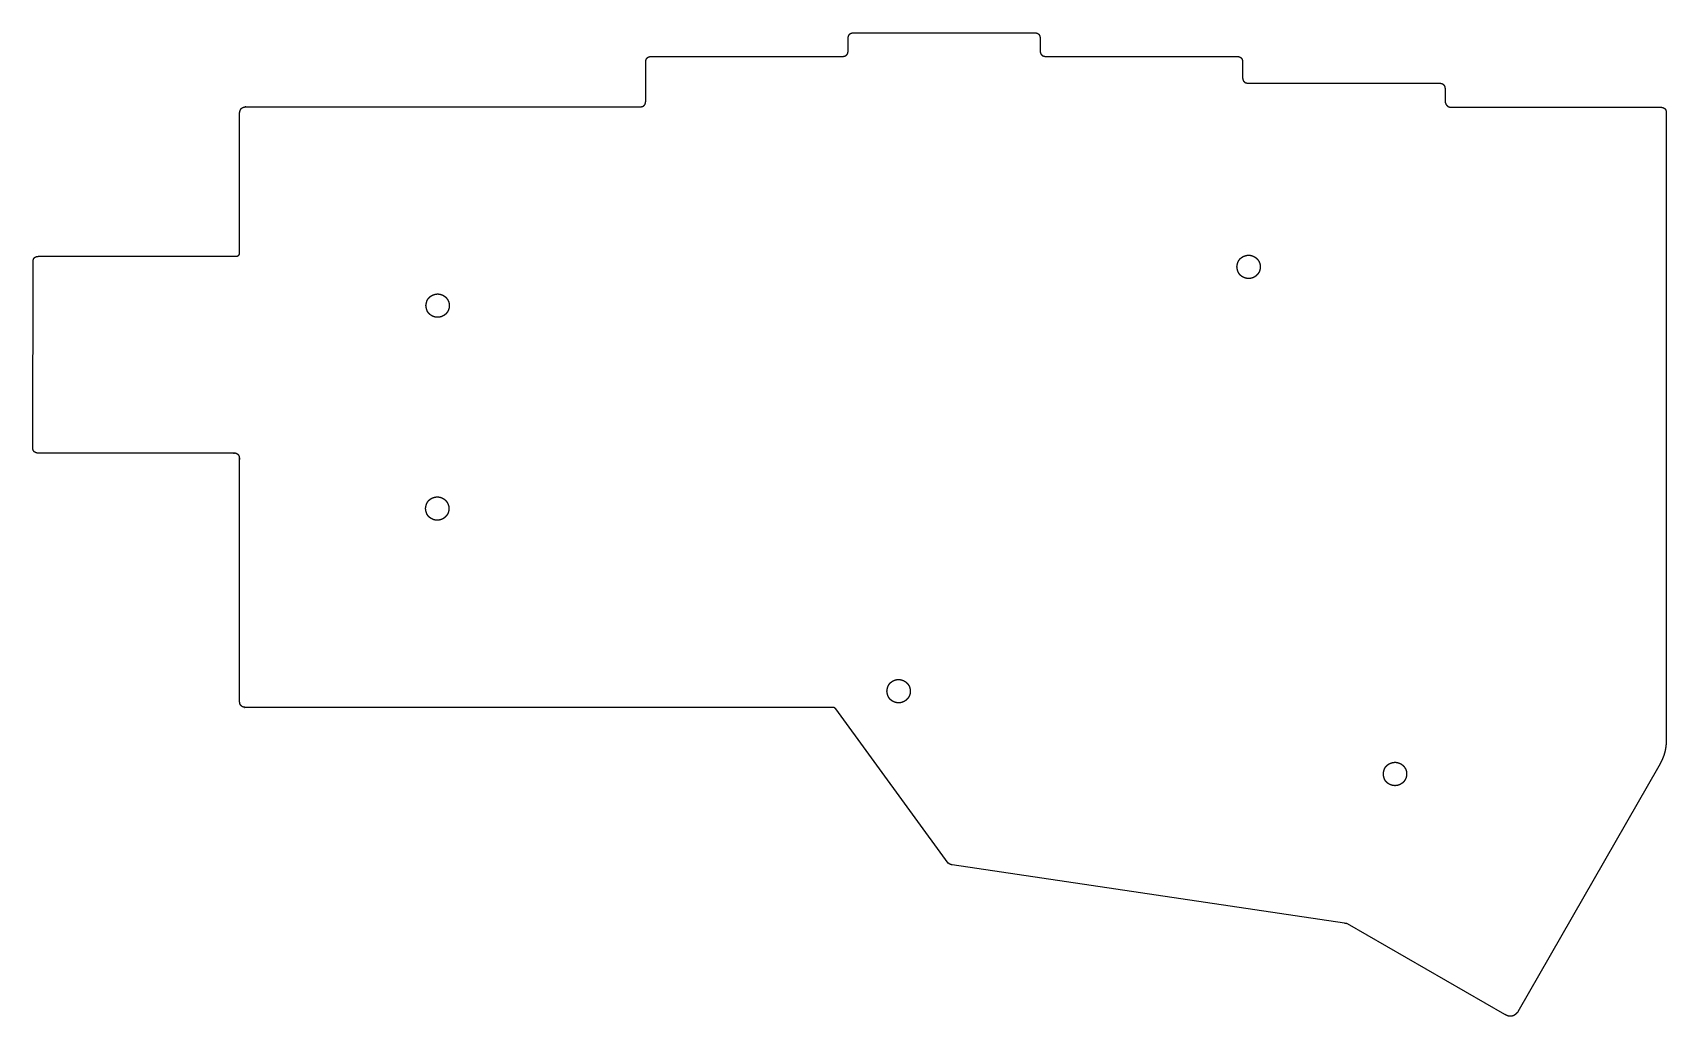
# Model space of a CAD drawing. Extents: x 0 to 153, y 0 to 92.
import ezdxf

# ---------------------------------------------------------------- set-up
doc = ezdxf.new("R2010")
doc.units = 0
doc.layers.get('0').update_dxf_attribs({"linetype": 'CONTINUOUS'})

msp = doc.modelspace()

# ---------------------------------------------------------------- linework, layer by layer
at = {"color": 1}
for points in [[(77.05389, 92.275514), (94.053528, 92.275514)], [(76.560127, 90.547333), (76.560127, 91.781749)], [(94.547296, 91.781749), (94.547296, 90.547333)], [(57.585425, 85.821295), (57.585425, 89.559802)], [(58.07919, 90.05357), (76.066359, 90.05357)], [(95.041059, 90.05357), (113.028228, 90.05357)], [(113.521993, 89.559802), (113.521993, 88.043239)], [(114.015761, 87.549474), (132.00293, 87.549474)], [(132.496693, 87.055706), (132.496693, 85.821295)], [(19.530221, 71.67844), (19.530221, 84.798495)], [(20.094523, 85.327527), (57.091662, 85.327527)], [(132.990458, 85.292258), (152.741077, 85.292258)], [(153.23484, 84.798495), (153.23484, 25.864066)], [(0.132291, 53.373853), (0.167564, 70.831985)], [(0.661327, 71.325753), (19.14226, 71.325753)], [(19.036454, 52.880088), (0.661327, 52.880088)], [(19.530221, 29.567306), (19.530221, 30.378492), (19.530221, 30.378492), (19.530221, 52.456868)], [(75.043559, 29.073541), (20.023984, 29.073541), (19.988715, 29.073541), (20.023984, 29.073541), (20.023984, 29.073541)], [(85.941668, 14.472192), (75.396252, 28.932465)], [(152.529464, 23.571584), (139.303604, 0.540954), (139.303604, 0.505685)], [(123.079881, 8.864428), (86.29436, 14.331116)], [(138.104457, 0.294071), (123.362032, 8.79389)]]:
    msp.add_lwpolyline(points, dxfattribs=at)
msp.add_lwpolyline([(20.094523, 85.327527), (20.094523, 85.327527), (20.059257, 85.327527)], close=True, dxfattribs=at)
for points, knots in [([(76.560127, 91.781749), (76.560287, 91.782833), (76.560607, 91.784998), (76.560971, 91.788263), (76.56145, 91.791512), (76.561929, 91.794761), (76.562297, 91.798025), (76.562761, 91.80128), (76.563299, 91.804522), (76.56379, 91.807763), (76.564052, 91.811028), (76.564587, 91.81426), (76.56494, 91.817526), (76.565406, 91.820778), (76.565951, 91.82402), (76.566477, 91.827266), (76.567007, 91.830512), (76.567535, 91.833757), (76.568065, 91.837003), (76.568594, 91.840248), (76.569122, 91.843494), (76.569653, 91.846739), (76.57018, 91.849981), (76.570711, 91.853222), (76.571239, 91.856459), (76.571769, 91.859695), (76.572299, 91.862932), (76.572827, 91.866169), (76.573353, 91.869393), (76.573884, 91.872598), (76.574419, 91.87579), (76.574929, 91.878986), (76.575528, 91.882174), (76.576215, 91.885344), (76.576796, 91.888533), (76.577376, 91.891717), (76.578068, 91.894877), (76.578649, 91.89806), (76.579224, 91.901243), (76.579933, 91.9044), (76.580455, 91.907601), (76.581254, 91.910741), (76.581875, 91.913925), (76.582603, 91.917086), (76.583414, 91.920231), (76.584203, 91.923381), (76.584998, 91.926529), (76.585791, 91.929675), (76.586584, 91.932815), (76.587378, 91.935949), (76.588181, 91.939084), (76.589011, 91.942232), (76.590064, 91.945315), (76.590861, 91.948476), (76.591839, 91.951569), (76.59276, 91.954662), (76.593596, 91.957768), (76.594597, 91.960823), (76.595607, 91.963884), (76.596615, 91.96694), (76.597535, 91.970029), (76.598629, 91.97306), (76.59968, 91.97611), (76.60074, 91.979143), (76.601797, 91.98217), (76.602863, 91.985192), (76.603951, 91.988221), (76.605177, 91.991197), (76.606267, 91.994229), (76.607517, 91.997192), (76.608685, 92.000201), (76.609975, 92.00315), (76.611144, 92.006145), (76.61243, 92.009085), (76.613758, 92.012012), (76.615075, 92.014939), (76.61637, 92.01787), (76.617722, 92.020778), (76.619105, 92.023681), (76.620539, 92.026554), (76.621906, 92.029463), (76.623398, 92.032311), (76.62489, 92.035114), (76.626269, 92.037931), (76.627776, 92.040634), (76.62928, 92.043351), (76.630847, 92.046026), (76.63235, 92.048725), (76.63389, 92.051398), (76.635475, 92.054045), (76.637055, 92.056701), (76.638687, 92.059321), (76.640291, 92.061961), (76.641961, 92.064565), (76.643671, 92.067143), (76.645287, 92.069783), (76.64706, 92.072324), (76.64882, 92.074899), (76.650607, 92.077443), (76.652388, 92.079974), (76.654138, 92.082487), (76.65602, 92.084922), (76.657803, 92.087449), (76.659609, 92.08996), (76.661518, 92.092394), (76.663378, 92.094866), (76.665287, 92.097303), (76.667201, 92.099737), (76.669146, 92.102141), (76.671122, 92.104525), (76.673052, 92.106962), (76.6751, 92.109322), (76.677144, 92.111717), (76.679229, 92.11406), (76.681269, 92.116419), (76.683323, 92.118766), (76.685409, 92.121083), (76.687513, 92.123389), (76.689659, 92.125655), (76.691748, 92.127975), (76.693941, 92.130203), (76.696106, 92.132419), (76.698307, 92.134619), (76.700498, 92.136837), (76.702721, 92.139024), (76.704942, 92.141216), (76.707217, 92.143359), (76.709498, 92.145537), (76.711842, 92.147625), (76.714112, 92.149768), (76.716425, 92.151865), (76.718765, 92.15393), (76.721103, 92.155994), (76.723474, 92.15802), (76.725814, 92.160079), (76.728222, 92.16206), (76.730608, 92.16402), (76.733036, 92.165928), (76.735417, 92.167902), (76.73783, 92.169838), (76.740281, 92.171729), (76.742725, 92.173626), (76.745193, 92.17549), (76.747649, 92.177368), (76.750162, 92.17917), (76.752699, 92.180993), (76.755248, 92.182772), (76.757771, 92.184557), (76.760312, 92.186316), (76.762856, 92.188075), (76.765445, 92.189775), (76.768004, 92.19148), (76.770647, 92.193071), (76.773233, 92.194767), (76.77583, 92.196446), (76.778487, 92.198024), (76.781118, 92.199645), (76.78378, 92.201222), (76.786446, 92.202787), (76.78913, 92.204317), (76.791833, 92.20582), (76.794514, 92.207365), (76.797258, 92.208806), (76.800045, 92.210254), (76.802835, 92.211778), (76.805725, 92.213189), (76.808588, 92.214622), (76.811504, 92.215964), (76.814389, 92.217383), (76.817294, 92.218772), (76.820233, 92.220089), (76.823163, 92.221418), (76.826124, 92.222701), (76.829068, 92.224021), (76.832018, 92.225308), (76.835029, 92.226439), (76.837965, 92.227734), (76.84098, 92.228864), (76.843962, 92.230045), (76.846988, 92.231143), (76.849974, 92.232352), (76.853015, 92.233417), (76.856049, 92.234481), (76.859085, 92.235541), (76.86212, 92.236627), (76.865172, 92.237675), (76.868224, 92.23871), (76.871314, 92.239618), (76.874358, 92.240646), (76.877447, 92.241526), (76.88053, 92.242459), (76.883601, 92.243477), (76.886731, 92.244331), (76.889851, 92.245198), (76.892986, 92.246039), (76.896097, 92.246992), (76.899237, 92.247852), (76.90239, 92.248629), (76.905529, 92.249425), (76.908669, 92.250223), (76.911814, 92.251014), (76.914971, 92.251809), (76.918131, 92.252601), (76.921289, 92.25339), (76.924445, 92.254148), (76.927649, 92.254674), (76.930789, 92.255472), (76.933975, 92.256089), (76.937134, 92.256836), (76.940298, 92.257581), (76.943493, 92.258196), (76.946641, 92.258996), (76.949851, 92.25952), (76.953017, 92.260223), (76.956204, 92.260814), (76.959399, 92.261337), (76.962604, 92.261901), (76.965775, 92.262715), (76.96903, 92.263176), (76.972275, 92.263755), (76.975474, 92.264564), (76.978736, 92.265022), (76.981969, 92.265569), (76.985211, 92.266095), (76.988453, 92.266624), (76.991698, 92.267154), (76.994944, 92.267683), (76.998189, 92.268211), (77.001435, 92.268741), (77.004679, 92.269272), (77.007922, 92.269792), (77.011161, 92.270293), (77.014435, 92.270535), (77.017665, 92.271132), (77.020917, 92.271608), (77.02419, 92.271871), (77.027428, 92.272407), (77.030694, 92.272759), (77.033948, 92.273228), (77.037193, 92.273764), (77.040442, 92.274261), (77.043722, 92.274503), (77.046954, 92.275104), (77.050208, 92.275564), (77.052384, 92.275778), (77.053469, 92.275885)], [0, 0, 0, 0, 0.003287, 0.006566, 0.009853, 0.013139, 0.016419, 0.019705, 0.023, 0.02628, 0.029534, 0.032821, 0.0361, 0.039387, 0.042677, 0.045961, 0.049252, 0.052542, 0.055827, 0.059117, 0.062407, 0.065692, 0.068982, 0.07226, 0.075544, 0.078821, 0.082099, 0.085383, 0.088661, 0.091899, 0.095131, 0.098369, 0.101607, 0.104861, 0.108099, 0.11133, 0.114572, 0.117803, 0.121033, 0.124275, 0.127506, 0.130756, 0.133988, 0.137238, 0.140485, 0.143732, 0.146979, 0.150225, 0.153466, 0.156695, 0.159925, 0.163177, 0.166455, 0.169694, 0.172949, 0.176185, 0.179375, 0.182596, 0.185827, 0.189047, 0.19225, 0.195492, 0.198712, 0.201928, 0.205131, 0.20833, 0.211543, 0.214785, 0.217982, 0.221208, 0.22443, 0.227665, 0.230863, 0.234072, 0.237291, 0.240503, 0.2437, 0.246906, 0.250125, 0.253345, 0.25654, 0.259764, 0.26299, 0.266066, 0.26917, 0.272272, 0.275384, 0.278468, 0.28154, 0.284638, 0.287724, 0.29081, 0.293899, 0.296992, 0.300089, 0.303178, 0.306277, 0.30938, 0.312536, 0.315602, 0.318666, 0.321722, 0.32483, 0.327943, 0.331, 0.334109, 0.337226, 0.340286, 0.343398, 0.346503, 0.349576, 0.352721, 0.355874, 0.359024, 0.362129, 0.36523, 0.368379, 0.371485, 0.374594, 0.377741, 0.38085, 0.38397, 0.387035, 0.390184, 0.393324, 0.396391, 0.399545, 0.4027, 0.405852, 0.408961, 0.412064, 0.415217, 0.418326, 0.42142, 0.424571, 0.427677, 0.430774, 0.433833, 0.436942, 0.440051, 0.443114, 0.446228, 0.449333, 0.452392, 0.455502, 0.458611, 0.461765, 0.464826, 0.467881, 0.471037, 0.474104, 0.477172, 0.480261, 0.483356, 0.48645, 0.489537, 0.492627, 0.49572, 0.498817, 0.501902, 0.504988, 0.508097, 0.511185, 0.514282, 0.51752, 0.520722, 0.523927, 0.527125, 0.530351, 0.533572, 0.536784, 0.54001, 0.543225, 0.546467, 0.54969, 0.552877, 0.556112, 0.559314, 0.562532, 0.565735, 0.568971, 0.572195, 0.575399, 0.578616, 0.581843, 0.58507, 0.588297, 0.591508, 0.594732, 0.597933, 0.601141, 0.604396, 0.607634, 0.610872, 0.614112, 0.617373, 0.62063, 0.623876, 0.627117, 0.630346, 0.633594, 0.636847, 0.640113, 0.643365, 0.646615, 0.649847, 0.653097, 0.656328, 0.659578, 0.662835, 0.666079, 0.669336, 0.672574, 0.675828, 0.679066, 0.682294, 0.685544, 0.688823, 0.692103, 0.695398, 0.698711, 0.701989, 0.705272, 0.70855, 0.711841, 0.715125, 0.718415, 0.721706, 0.72499, 0.728281, 0.731569, 0.734844, 0.738109, 0.741405, 0.744692, 0.747964, 0.751251, 0.75453, 0.757817, 0.761112, 0.764399, 0.767671, 0.770967, 0.774254, 0.777526, 0.777526, 0.777526, 0.777526]), ([(94.053528, 92.275514), (94.054612, 92.275355), (94.056777, 92.275036), (94.060041, 92.274668), (94.063296, 92.274203), (94.066541, 92.273666), (94.06979, 92.27317), (94.073069, 92.272926), (94.0763, 92.27233), (94.079542, 92.271855), (94.082807, 92.271589), (94.086039, 92.271055), (94.089305, 92.270702), (94.092559, 92.270235), (94.095805, 92.26969), (94.099051, 92.269167), (94.102294, 92.268634), (94.105536, 92.268107), (94.108782, 92.267576), (94.112027, 92.267048), (94.115273, 92.266519), (94.118518, 92.265989), (94.12176, 92.265462), (94.125001, 92.26493), (94.128238, 92.264403), (94.131474, 92.263873), (94.134711, 92.263343), (94.137948, 92.262815), (94.141172, 92.262289), (94.144377, 92.261757), (94.147569, 92.261222), (94.150765, 92.260712), (94.153953, 92.260113), (94.157123, 92.259427), (94.160311, 92.258845), (94.163497, 92.258269), (94.166654, 92.257561), (94.169857, 92.257038), (94.173003, 92.256238), (94.176198, 92.255623), (94.179361, 92.254876), (94.182522, 92.254136), (94.185703, 92.253498), (94.188865, 92.252775), (94.19201, 92.251962), (94.19516, 92.251174), (94.198308, 92.250379), (94.201454, 92.249586), (94.204594, 92.248793), (94.207731, 92.247997), (94.21087, 92.247199), (94.214017, 92.246366), (94.217096, 92.245312), (94.220255, 92.244516), (94.223348, 92.243538), (94.226441, 92.242617), (94.229547, 92.241781), (94.232602, 92.24078), (94.235663, 92.239771), (94.238717, 92.238763), (94.241797, 92.237844), (94.244818, 92.236744), (94.247863, 92.235697), (94.250898, 92.234633), (94.253918, 92.233549), (94.256946, 92.232489), (94.259974, 92.231399), (94.262949, 92.230174), (94.265982, 92.229084), (94.268945, 92.227833), (94.271954, 92.226665), (94.274903, 92.225375), (94.277897, 92.224207), (94.280838, 92.22292), (94.283764, 92.221593), (94.286691, 92.220276), (94.289623, 92.218981), (94.292531, 92.217628), (94.295434, 92.216245), (94.298307, 92.214811), (94.301213, 92.213446), (94.304053, 92.211955), (94.30684, 92.210461), (94.309641, 92.209079), (94.312336, 92.207574), (94.315051, 92.20607), (94.317728, 92.204503), (94.320434, 92.202997), (94.323122, 92.201466), (94.325771, 92.19987), (94.328422, 92.198281), (94.331051, 92.196666), (94.333687, 92.195058), (94.336292, 92.19339), (94.338869, 92.19168), (94.341509, 92.190063), (94.34405, 92.188291), (94.346624, 92.18653), (94.349168, 92.184748), (94.351706, 92.182977), (94.354209, 92.18121), (94.356649, 92.179332), (94.359175, 92.177548), (94.361686, 92.175742), (94.36412, 92.173833), (94.366592, 92.171972), (94.369029, 92.170064), (94.371464, 92.168151), (94.373861, 92.166197), (94.376294, 92.164239), (94.378636, 92.16217), (94.381064, 92.160205), (94.383458, 92.158202), (94.385785, 92.156126), (94.388151, 92.154095), (94.390487, 92.152027), (94.39281, 92.149942), (94.395115, 92.147838), (94.397381, 92.145691), (94.399701, 92.143602), (94.401929, 92.141409), (94.404145, 92.139245), (94.406345, 92.137044), (94.408563, 92.134852), (94.410751, 92.13263), (94.412943, 92.130409), (94.415085, 92.128134), (94.417263, 92.125854), (94.419346, 92.123509), (94.421482, 92.121233), (94.42359, 92.118931), (94.425655, 92.11659), (94.427726, 92.114258), (94.429741, 92.111878), (94.431801, 92.109538), (94.433773, 92.107122), (94.435747, 92.104747), (94.437653, 92.102313), (94.439628, 92.099934), (94.441564, 92.097521), (94.443455, 92.09507), (94.445352, 92.092625), (94.447216, 92.090158), (94.449094, 92.087702), (94.450896, 92.085189), (94.452719, 92.082651), (94.454498, 92.080103), (94.456283, 92.07758), (94.458042, 92.075039), (94.459801, 92.072495), (94.461501, 92.069906), (94.463206, 92.067345), (94.464802, 92.064703), (94.466507, 92.062123), (94.46817, 92.059517), (94.469751, 92.056864), (94.471371, 92.054232), (94.472948, 92.051571), (94.474513, 92.048905), (94.476043, 92.046221), (94.477546, 92.043517), (94.479091, 92.040836), (94.480532, 92.038093), (94.48198, 92.035306), (94.483504, 92.032515), (94.484915, 92.029626), (94.486348, 92.026763), (94.48769, 92.023847), (94.48911, 92.020962), (94.490497, 92.018058), (94.491814, 92.015124), (94.493149, 92.012196), (94.49442, 92.009233), (94.495752, 92.006296), (94.497038, 92.003346), (94.498162, 92.000325), (94.49946, 91.997381), (94.500582, 91.994366), (94.501743, 91.991382), (94.502843, 91.988363), (94.504047, 91.985379), (94.505085, 91.982332), (94.506155, 91.979302), (94.507214, 91.976265), (94.5083, 91.97323), (94.509347, 91.970181), (94.51038, 91.967138), (94.511294, 91.964058), (94.512319, 91.961019), (94.5132, 91.95793), (94.514132, 91.954847), (94.51515, 91.951776), (94.516005, 91.948647), (94.516871, 91.945526), (94.517712, 91.942391), (94.518665, 91.93928), (94.519525, 91.93614), (94.520302, 91.932984), (94.521101, 91.929836), (94.521893, 91.926687), (94.522689, 91.923537), (94.523479, 91.920378), (94.524285, 91.917227), (94.525016, 91.914063), (94.52565, 91.910881), (94.526389, 91.907719), (94.527137, 91.90456), (94.527753, 91.901374), (94.528553, 91.898234), (94.529075, 91.895033), (94.529784, 91.891877), (94.53036, 91.888691), (94.530941, 91.885502), (94.531632, 91.882333), (94.532214, 91.879138), (94.532792, 91.875942), (94.533482, 91.872764), (94.53408, 91.869557), (94.534597, 91.866323), (94.535161, 91.863075), (94.535973, 91.859877), (94.53643, 91.856614), (94.536978, 91.853381), (94.537503, 91.850143), (94.538034, 91.846904), (94.538563, 91.843659), (94.539091, 91.840409), (94.53962, 91.837161), (94.54015, 91.833916), (94.54068, 91.830671), (94.5412, 91.827428), (94.541701, 91.824189), (94.541944, 91.820916), (94.542541, 91.817685), (94.543016, 91.814434), (94.54328, 91.811161), (94.543815, 91.807926), (94.544167, 91.804668), (94.544639, 91.801423), (94.545173, 91.798184), (94.545669, 91.794935), (94.545912, 91.791655), (94.546513, 91.788423), (94.546973, 91.78517), (94.547187, 91.782993), (94.547293, 91.781908)], [0, 0, 0, 0, 0.003287, 0.006566, 0.009853, 0.013148, 0.016435, 0.019707, 0.023002, 0.026282, 0.029536, 0.032823, 0.036102, 0.039389, 0.042685, 0.045975, 0.049254, 0.052544, 0.055829, 0.059119, 0.062409, 0.065694, 0.068984, 0.072262, 0.075546, 0.078823, 0.082101, 0.085385, 0.088663, 0.091901, 0.095133, 0.098371, 0.101609, 0.104863, 0.108101, 0.111332, 0.114574, 0.117805, 0.121061, 0.124306, 0.127562, 0.130812, 0.134044, 0.137294, 0.140541, 0.143788, 0.147035, 0.150281, 0.153522, 0.156751, 0.159993, 0.163238, 0.166511, 0.16975, 0.173005, 0.176241, 0.179431, 0.182652, 0.185883, 0.189102, 0.192299, 0.195523, 0.198744, 0.201961, 0.205171, 0.20837, 0.211583, 0.214825, 0.218021, 0.221248, 0.22447, 0.227705, 0.230903, 0.234112, 0.237331, 0.240543, 0.24374, 0.246946, 0.250165, 0.253385, 0.256579, 0.259797, 0.263007, 0.266066, 0.269163, 0.272265, 0.275378, 0.278467, 0.281556, 0.284657, 0.287746, 0.290826, 0.293915, 0.297008, 0.300104, 0.303194, 0.306292, 0.309396, 0.312549, 0.315612, 0.318682, 0.321738, 0.324846, 0.327959, 0.331016, 0.334124, 0.337242, 0.340302, 0.343413, 0.346518, 0.349671, 0.352784, 0.355889, 0.359035, 0.362137, 0.365245, 0.368394, 0.3715, 0.374609, 0.377757, 0.380865, 0.383985, 0.387051, 0.390199, 0.39334, 0.396406, 0.399561, 0.402715, 0.405864, 0.408969, 0.412079, 0.415228, 0.418333, 0.421435, 0.424583, 0.427685, 0.430789, 0.433848, 0.436958, 0.440066, 0.443129, 0.446243, 0.449348, 0.452407, 0.455517, 0.458626, 0.46178, 0.464841, 0.467897, 0.471052, 0.47412, 0.477187, 0.48028, 0.483378, 0.486465, 0.489552, 0.492642, 0.495735, 0.498833, 0.501917, 0.505003, 0.508112, 0.5112, 0.514297, 0.517535, 0.520737, 0.523942, 0.52714, 0.530366, 0.533587, 0.536794, 0.540015, 0.54324, 0.546466, 0.549689, 0.552893, 0.556133, 0.559338, 0.562538, 0.565741, 0.568974, 0.572192, 0.575396, 0.578613, 0.58184, 0.585066, 0.588286, 0.591479, 0.594703, 0.597905, 0.601113, 0.604368, 0.607606, 0.610843, 0.614083, 0.617345, 0.620602, 0.623849, 0.627096, 0.630343, 0.633591, 0.636845, 0.64011, 0.643348, 0.646586, 0.649842, 0.653092, 0.656324, 0.659574, 0.662804, 0.666047, 0.669277, 0.672515, 0.67577, 0.679007, 0.682257, 0.685513, 0.688763, 0.692042, 0.695337, 0.69865, 0.701928, 0.705212, 0.708489, 0.711768, 0.715059, 0.718355, 0.721645, 0.72493, 0.72822, 0.731509, 0.734783, 0.738049, 0.741344, 0.744631, 0.747903, 0.751189, 0.754461, 0.75773, 0.761025, 0.764312, 0.767585, 0.77088, 0.774167, 0.777439, 0.777439, 0.777439, 0.777439]), ([(76.066359, 90.05357), (76.067443, 90.05373), (76.069609, 90.054049), (76.072873, 90.054417), (76.076127, 90.054881), (76.079372, 90.055419), (76.082621, 90.055914), (76.085901, 90.056158), (76.089131, 90.056755), (76.092374, 90.057229), (76.095639, 90.057495), (76.09887, 90.058029), (76.102136, 90.058383), (76.105389, 90.058849), (76.10863, 90.059394), (76.111876, 90.05992), (76.115122, 90.060449), (76.118368, 90.060978), (76.121613, 90.061508), (76.124859, 90.062037), (76.128104, 90.062565), (76.13135, 90.063096), (76.134591, 90.063623), (76.137832, 90.064154), (76.141069, 90.064682), (76.144305, 90.065212), (76.147542, 90.065741), (76.150779, 90.06627), (76.154003, 90.066796), (76.157209, 90.067327), (76.1604, 90.067862), (76.163596, 90.068372), (76.166784, 90.068971), (76.169954, 90.069657), (76.173143, 90.070239), (76.176328, 90.070815), (76.179485, 90.071523), (76.182688, 90.072046), (76.185834, 90.072846), (76.189029, 90.073461), (76.192193, 90.074208), (76.195353, 90.074948), (76.198534, 90.075586), (76.201696, 90.076309), (76.204841, 90.077122), (76.207991, 90.077911), (76.211139, 90.078706), (76.214285, 90.079498), (76.217425, 90.080292), (76.220559, 90.081085), (76.223695, 90.081888), (76.226842, 90.082718), (76.229926, 90.083772), (76.233086, 90.084568), (76.236179, 90.085547), (76.239272, 90.086467), (76.242378, 90.087303), (76.245433, 90.088304), (76.248494, 90.089314), (76.251548, 90.090321), (76.254628, 90.09124), (76.257649, 90.09234), (76.260695, 90.093387), (76.26373, 90.094451), (76.26675, 90.095536), (76.269777, 90.096595), (76.272805, 90.097685), (76.27578, 90.09891), (76.278813, 90.1), (76.281776, 90.101251), (76.284785, 90.102419), (76.287734, 90.103709), (76.290729, 90.104878), (76.293669, 90.106164), (76.296596, 90.107491), (76.299522, 90.108808), (76.302454, 90.110103), (76.305362, 90.111456), (76.308265, 90.112839), (76.311138, 90.114273), (76.314045, 90.115638), (76.316884, 90.11713), (76.319673, 90.118623), (76.322473, 90.120011), (76.325162, 90.121525), (76.327885, 90.123012), (76.330558, 90.124577), (76.33327, 90.126073), (76.33595, 90.127621), (76.338603, 90.129213), (76.341253, 90.130804), (76.343882, 90.132419), (76.346518, 90.134026), (76.349123, 90.135694), (76.3517, 90.137405), (76.35434, 90.139021), (76.356881, 90.140793), (76.359455, 90.142554), (76.361999, 90.144336), (76.364537, 90.146108), (76.367041, 90.147874), (76.36948, 90.149753), (76.372006, 90.151537), (76.374517, 90.153342), (76.376951, 90.155251), (76.379424, 90.157112), (76.38186, 90.159021), (76.384296, 90.160933), (76.386692, 90.162887), (76.389126, 90.164846), (76.391467, 90.166914), (76.393896, 90.168879), (76.396289, 90.170883), (76.398616, 90.172958), (76.400983, 90.17499), (76.403319, 90.177057), (76.405641, 90.179142), (76.407946, 90.181247), (76.410212, 90.183393), (76.412533, 90.185482), (76.41476, 90.187675), (76.416976, 90.189839), (76.419176, 90.19204), (76.421394, 90.194232), (76.423582, 90.196454), (76.425774, 90.198675), (76.427917, 90.20095), (76.430094, 90.20323), (76.432178, 90.205575), (76.434313, 90.207851), (76.436421, 90.210154), (76.438486, 90.212494), (76.440558, 90.214826), (76.442572, 90.217206), (76.444632, 90.219547), (76.446605, 90.221962), (76.448578, 90.224337), (76.450485, 90.226771), (76.452459, 90.22915), (76.454394, 90.231563), (76.456285, 90.234009), (76.458189, 90.236449), (76.460043, 90.238926), (76.461926, 90.241382), (76.463727, 90.243896), (76.465551, 90.246433), (76.467329, 90.248981), (76.469114, 90.251504), (76.470873, 90.254045), (76.472632, 90.256587), (76.474328, 90.259169), (76.476043, 90.261715), (76.477633, 90.264355), (76.479339, 90.266935), (76.481001, 90.269541), (76.482582, 90.272194), (76.484202, 90.274826), (76.485779, 90.277487), (76.487344, 90.280153), (76.488875, 90.282837), (76.490377, 90.285541), (76.491923, 90.288222), (76.493363, 90.290965), (76.494811, 90.293752), (76.496335, 90.296543), (76.497746, 90.299432), (76.499179, 90.302295), (76.500521, 90.305211), (76.501941, 90.308096), (76.503328, 90.311), (76.504646, 90.313934), (76.505979, 90.316862), (76.507255, 90.319829), (76.508579, 90.322775), (76.509866, 90.325725), (76.510993, 90.328733), (76.512295, 90.331664), (76.513416, 90.334678), (76.514571, 90.337671), (76.515674, 90.340694), (76.516878, 90.343679), (76.517917, 90.346726), (76.518986, 90.349756), (76.520045, 90.352793), (76.521132, 90.355827), (76.522179, 90.358877), (76.523212, 90.36192), (76.524126, 90.365), (76.52515, 90.368039), (76.526031, 90.371127), (76.526963, 90.374211), (76.527981, 90.377282), (76.528836, 90.380411), (76.529702, 90.383531), (76.530544, 90.386667), (76.531496, 90.389778), (76.532356, 90.392918), (76.533134, 90.396074), (76.533932, 90.399221), (76.534724, 90.402371), (76.53552, 90.405521), (76.53631, 90.408679), (76.537116, 90.411831), (76.537847, 90.414995), (76.538481, 90.418177), (76.539221, 90.421339), (76.539968, 90.424498), (76.540585, 90.427684), (76.541384, 90.430823), (76.541906, 90.434024), (76.542615, 90.437181), (76.543191, 90.440367), (76.543772, 90.443555), (76.544463, 90.446725), (76.545043, 90.449916), (76.545625, 90.45311), (76.546313, 90.456288), (76.54691, 90.459499), (76.547428, 90.462735), (76.547992, 90.465983), (76.548804, 90.469181), (76.549262, 90.472444), (76.549809, 90.475677), (76.550335, 90.478918), (76.550864, 90.48216), (76.551394, 90.485405), (76.551923, 90.488651), (76.552451, 90.491896), (76.552981, 90.495142), (76.553512, 90.498387), (76.554032, 90.501629), (76.554533, 90.504868), (76.554775, 90.508142), (76.555372, 90.511373), (76.555848, 90.514624), (76.556111, 90.517897), (76.556646, 90.521132), (76.556998, 90.524389), (76.55747, 90.527635), (76.558004, 90.530874), (76.5585, 90.534123), (76.558743, 90.537403), (76.559344, 90.540635), (76.559804, 90.543888), (76.560018, 90.546064), (76.560125, 90.54715)], [0, 0, 0, 0, 0.003287, 0.006566, 0.009853, 0.013148, 0.016435, 0.019707, 0.023002, 0.026282, 0.029536, 0.032823, 0.036102, 0.039389, 0.042679, 0.045964, 0.049254, 0.052544, 0.055829, 0.059119, 0.062409, 0.065694, 0.068984, 0.072262, 0.075546, 0.078823, 0.082101, 0.085385, 0.088663, 0.091901, 0.095133, 0.098371, 0.101609, 0.104863, 0.108101, 0.111332, 0.114574, 0.117805, 0.121061, 0.124306, 0.127562, 0.130812, 0.134044, 0.137294, 0.140541, 0.143788, 0.147035, 0.150281, 0.153522, 0.156751, 0.159981, 0.163233, 0.166511, 0.16975, 0.173005, 0.176241, 0.179431, 0.182652, 0.185883, 0.189102, 0.192298, 0.195523, 0.198744, 0.201961, 0.205171, 0.20837, 0.211583, 0.214825, 0.218021, 0.221248, 0.22447, 0.227704, 0.230902, 0.234111, 0.237331, 0.240543, 0.24374, 0.246946, 0.250164, 0.253385, 0.256579, 0.259796, 0.263006, 0.266068, 0.269169, 0.272265, 0.275374, 0.278461, 0.281556, 0.284657, 0.287746, 0.290826, 0.293914, 0.297008, 0.300104, 0.303194, 0.306292, 0.309396, 0.312548, 0.315611, 0.318682, 0.321738, 0.324846, 0.327959, 0.331016, 0.334124, 0.337241, 0.340302, 0.343413, 0.346518, 0.349671, 0.352783, 0.355889, 0.359035, 0.362137, 0.365245, 0.368394, 0.3715, 0.374609, 0.377756, 0.380865, 0.383985, 0.38705, 0.390199, 0.393339, 0.396406, 0.39956, 0.402715, 0.405863, 0.408969, 0.412079, 0.415228, 0.418332, 0.421435, 0.424582, 0.427685, 0.430789, 0.433848, 0.436957, 0.440066, 0.443124, 0.446234, 0.449348, 0.452407, 0.455517, 0.458626, 0.46178, 0.464841, 0.467896, 0.471051, 0.474113, 0.477165, 0.480258, 0.483356, 0.486443, 0.48953, 0.49262, 0.495713, 0.49881, 0.501895, 0.504981, 0.50809, 0.511177, 0.514275, 0.517513, 0.520715, 0.52392, 0.527118, 0.530344, 0.533565, 0.536772, 0.539993, 0.543218, 0.54646, 0.549683, 0.55287, 0.556094, 0.559299, 0.562516, 0.565718, 0.568952, 0.572169, 0.575373, 0.578591, 0.581818, 0.585044, 0.588264, 0.591457, 0.594681, 0.597882, 0.60109, 0.604346, 0.607584, 0.610821, 0.614061, 0.617323, 0.62058, 0.623827, 0.627074, 0.630321, 0.633569, 0.636822, 0.640088, 0.643326, 0.646564, 0.649819, 0.653069, 0.656301, 0.659551, 0.662782, 0.666024, 0.669255, 0.672492, 0.675747, 0.678985, 0.682223, 0.685485, 0.68874, 0.69202, 0.695315, 0.698628, 0.701906, 0.705189, 0.708467, 0.711757, 0.715042, 0.718332, 0.721623, 0.724907, 0.728198, 0.731486, 0.734761, 0.738026, 0.741322, 0.744608, 0.747881, 0.751167, 0.754439, 0.757707, 0.761003, 0.76429, 0.767562, 0.770858, 0.774144, 0.777417, 0.777417, 0.777417, 0.777417]), ([(94.547296, 90.547333), (94.547456, 90.546249), (94.547776, 90.544083), (94.548139, 90.540819), (94.548619, 90.53757), (94.549098, 90.53432), (94.549466, 90.531056), (94.549929, 90.527804), (94.550468, 90.524565), (94.55096, 90.521325), (94.551219, 90.518057), (94.551755, 90.514825), (94.552107, 90.511568), (94.552577, 90.508322), (94.55312, 90.505082), (94.553644, 90.501836), (94.554177, 90.498593), (94.554703, 90.495351), (94.555234, 90.492105), (94.555763, 90.48886), (94.556291, 90.485614), (94.556822, 90.482369), (94.557349, 90.479127), (94.55788, 90.475887), (94.558408, 90.47265), (94.558939, 90.469409), (94.559466, 90.46617), (94.559996, 90.462934), (94.560522, 90.459714), (94.561053, 90.45651), (94.561588, 90.453318), (94.5621, 90.450119), (94.562695, 90.446928), (94.563383, 90.443758), (94.563966, 90.440574), (94.564541, 90.43739), (94.56525, 90.434233), (94.565773, 90.43103), (94.566572, 90.427884), (94.567187, 90.424689), (94.567934, 90.421526), (94.568674, 90.418365), (94.569312, 90.415184), (94.570035, 90.412022), (94.570848, 90.408877), (94.571637, 90.405727), (94.572432, 90.40258), (94.573224, 90.399433), (94.574018, 90.396294), (94.574811, 90.393159), (94.575614, 90.390024), (94.576444, 90.386876), (94.577498, 90.383793), (94.578294, 90.380632), (94.579273, 90.377539), (94.580194, 90.374445), (94.58103, 90.371335), (94.582027, 90.368278), (94.583042, 90.365221), (94.584047, 90.36217), (94.584966, 90.35909), (94.586067, 90.35607), (94.587112, 90.353024), (94.588173, 90.349991), (94.589231, 90.346965), (94.590296, 90.343942), (94.591385, 90.340913), (94.59261, 90.337938), (94.5937, 90.334905), (94.594951, 90.331943), (94.596119, 90.328933), (94.597409, 90.325984), (94.598577, 90.32299), (94.599864, 90.320049), (94.601192, 90.31712), (94.602511, 90.314186), (94.603798, 90.311242), (94.605156, 90.30833), (94.606538, 90.305427), (94.607973, 90.302554), (94.609339, 90.299645), (94.610832, 90.296798), (94.612318, 90.293998), (94.613706, 90.291194), (94.61521, 90.288498), (94.616714, 90.285784), (94.618275, 90.283109), (94.619769, 90.280405), (94.621326, 90.277739), (94.622912, 90.275088), (94.624503, 90.272439), (94.626118, 90.26981), (94.627725, 90.267174), (94.629394, 90.264569), (94.631104, 90.261992), (94.632721, 90.259352), (94.634493, 90.256811), (94.636254, 90.254237), (94.638036, 90.251693), (94.639807, 90.249155), (94.641573, 90.246651), (94.643452, 90.244212), (94.645236, 90.241686), (94.647042, 90.239175), (94.648951, 90.236741), (94.650812, 90.234268), (94.65272, 90.231831), (94.654635, 90.229398), (94.656579, 90.226993), (94.658556, 90.22461), (94.660485, 90.222172), (94.662533, 90.219813), (94.664577, 90.217419), (94.666657, 90.215075), (94.66869, 90.21271), (94.670757, 90.210373), (94.672842, 90.20805), (94.674946, 90.205746), (94.677092, 90.20348), (94.67918, 90.201161), (94.681371, 90.198939), (94.683545, 90.196742), (94.685739, 90.194542), (94.687932, 90.192325), (94.690154, 90.190137), (94.692374, 90.187946), (94.694646, 90.185809), (94.696936, 90.183651), (94.699274, 90.181566), (94.701551, 90.179432), (94.703854, 90.177322), (94.7062, 90.175256), (94.708541, 90.173186), (94.7109, 90.171141), (94.713248, 90.169088), (94.715661, 90.167113), (94.718037, 90.16514), (94.72047, 90.163234), (94.72285, 90.161259), (94.725263, 90.159324), (94.727709, 90.157433), (94.730148, 90.15553), (94.732625, 90.153675), (94.735081, 90.151793), (94.737595, 90.149991), (94.740132, 90.148168), (94.742681, 90.146389), (94.745204, 90.144604), (94.747745, 90.142845), (94.750289, 90.141086), (94.752878, 90.139386), (94.755437, 90.137681), (94.75808, 90.13609), (94.760667, 90.134394), (94.763263, 90.132715), (94.765921, 90.131137), (94.768552, 90.129516), (94.771213, 90.127939), (94.773879, 90.126374), (94.776563, 90.124844), (94.779267, 90.123341), (94.781948, 90.121796), (94.784691, 90.120355), (94.787478, 90.118907), (94.790269, 90.117383), (94.793158, 90.115972), (94.796021, 90.114539), (94.798937, 90.113197), (94.801822, 90.111778), (94.804726, 90.110388), (94.807665, 90.109077), (94.810601, 90.107759), (94.813554, 90.106457), (94.816502, 90.105141), (94.819451, 90.103853), (94.822464, 90.102721), (94.825404, 90.101427), (94.828417, 90.100305), (94.831402, 90.099144), (94.83442, 90.098045), (94.837405, 90.09684), (94.840452, 90.095802), (94.843482, 90.094732), (94.846519, 90.093674), (94.849553, 90.092587), (94.852603, 90.09154), (94.855646, 90.090507), (94.858726, 90.089593), (94.861765, 90.088568), (94.864854, 90.087687), (94.867937, 90.086755), (94.871008, 90.085737), (94.874137, 90.084883), (94.877257, 90.084016), (94.880393, 90.083175), (94.883504, 90.082222), (94.886644, 90.081362), (94.8898, 90.080585), (94.892947, 90.079786), (94.896097, 90.078994), (94.899247, 90.078198), (94.902406, 90.077408), (94.905557, 90.076602), (94.908721, 90.075872), (94.911903, 90.075237), (94.915065, 90.074498), (94.918224, 90.07375), (94.92141, 90.073134), (94.924549, 90.072334), (94.92775, 90.071812), (94.930907, 90.071103), (94.934093, 90.070527), (94.937281, 90.069947), (94.940451, 90.069256), (94.943646, 90.068674), (94.946842, 90.068095), (94.95002, 90.067405), (94.953227, 90.066807), (94.956461, 90.06629), (94.959709, 90.065727), (94.962907, 90.064914), (94.96617, 90.064457), (94.969403, 90.063909), (94.972641, 90.063384), (94.97588, 90.062853), (94.979125, 90.062325), (94.982375, 90.061796), (94.985623, 90.061267), (94.988868, 90.060737), (94.992113, 90.060207), (94.995356, 90.059687), (94.998594, 90.059186), (95.001868, 90.058943), (95.005096, 90.058347), (95.008338, 90.057872), (95.011603, 90.057606), (95.014832, 90.057072), (95.018089, 90.05672), (95.021334, 90.056249), (95.024574, 90.055714), (95.027822, 90.055218), (95.031102, 90.054975), (95.034335, 90.054374), (95.037588, 90.053914), (95.039764, 90.0537), (95.04085, 90.053594)], [0, 0, 0, 0, 0.003287, 0.006566, 0.009853, 0.013139, 0.016419, 0.019705, 0.022994, 0.026268, 0.029534, 0.03282, 0.036092, 0.03936, 0.042657, 0.045947, 0.049226, 0.052516, 0.055801, 0.059091, 0.062381, 0.065666, 0.068956, 0.072234, 0.075517, 0.078795, 0.082085, 0.085362, 0.088634, 0.091872, 0.095105, 0.098343, 0.101592, 0.104841, 0.108073, 0.111303, 0.114546, 0.117776, 0.121033, 0.124277, 0.127534, 0.130784, 0.134016, 0.137266, 0.140513, 0.14376, 0.147007, 0.150253, 0.153494, 0.156723, 0.159953, 0.163204, 0.166483, 0.169722, 0.172976, 0.176213, 0.179409, 0.182635, 0.185855, 0.189074, 0.19227, 0.195495, 0.198715, 0.20193, 0.205134, 0.208333, 0.211546, 0.214788, 0.217984, 0.221211, 0.224433, 0.227668, 0.230866, 0.234075, 0.237295, 0.240513, 0.243727, 0.246933, 0.250152, 0.253373, 0.256567, 0.259791, 0.263017, 0.266076, 0.269174, 0.272276, 0.275384, 0.278465, 0.281544, 0.284645, 0.287734, 0.290814, 0.293902, 0.296996, 0.300092, 0.303182, 0.30628, 0.309384, 0.312536, 0.315599, 0.31867, 0.321726, 0.324834, 0.327947, 0.331004, 0.334112, 0.337229, 0.34029, 0.343401, 0.346506, 0.349579, 0.352725, 0.355877, 0.359024, 0.362125, 0.365233, 0.368382, 0.371488, 0.374597, 0.377744, 0.380848, 0.383955, 0.38702, 0.390169, 0.393309, 0.396375, 0.399525, 0.402667, 0.405815, 0.40892, 0.41203, 0.415185, 0.418298, 0.421404, 0.424551, 0.427654, 0.430758, 0.433817, 0.436926, 0.440034, 0.443093, 0.446203, 0.449317, 0.452376, 0.455485, 0.458594, 0.461748, 0.464809, 0.467865, 0.471021, 0.474088, 0.477156, 0.480245, 0.48334, 0.486434, 0.489521, 0.492611, 0.495704, 0.498801, 0.501886, 0.504972, 0.508081, 0.511168, 0.514266, 0.517503, 0.520706, 0.523911, 0.527108, 0.530335, 0.533556, 0.536766, 0.539989, 0.543208, 0.54645, 0.549674, 0.552861, 0.556101, 0.559306, 0.562507, 0.565709, 0.568942, 0.57216, 0.575364, 0.578581, 0.581808, 0.585034, 0.588254, 0.591448, 0.594671, 0.597873, 0.601081, 0.604336, 0.607574, 0.610812, 0.614051, 0.617313, 0.62057, 0.623817, 0.627064, 0.630311, 0.633559, 0.636813, 0.640078, 0.643317, 0.646554, 0.64981, 0.65306, 0.656292, 0.659542, 0.662773, 0.666015, 0.669246, 0.672483, 0.675738, 0.678975, 0.682225, 0.685481, 0.688731, 0.69201, 0.695306, 0.698619, 0.701896, 0.70518, 0.708458, 0.711736, 0.715027, 0.718323, 0.721613, 0.724898, 0.728188, 0.731477, 0.734751, 0.738017, 0.741311, 0.744591, 0.747845, 0.751131, 0.754403, 0.757672, 0.760967, 0.764254, 0.767526, 0.770822, 0.774109, 0.777381, 0.777381, 0.777381, 0.777381]), ([(57.585425, 89.559802), (57.585585, 89.560886), (57.585905, 89.563051), (57.586268, 89.566316), (57.586748, 89.569565), (57.587227, 89.572814), (57.587595, 89.576078), (57.588059, 89.579333), (57.588598, 89.582578), (57.589089, 89.585828), (57.589348, 89.589101), (57.589885, 89.592336), (57.590236, 89.595593), (57.590706, 89.598839), (57.591249, 89.602082), (57.591774, 89.605337), (57.592304, 89.608589), (57.592833, 89.611837), (57.593363, 89.615082), (57.593892, 89.618328), (57.59442, 89.621573), (57.594951, 89.624819), (57.595478, 89.62806), (57.596009, 89.631301), (57.596537, 89.634538), (57.597067, 89.637775), (57.597596, 89.641011), (57.598125, 89.644248), (57.598651, 89.647472), (57.599182, 89.650678), (57.599717, 89.653869), (57.600229, 89.657069), (57.600824, 89.660259), (57.601513, 89.663429), (57.602094, 89.666614), (57.602673, 89.669797), (57.603366, 89.672957), (57.603947, 89.676139), (57.604522, 89.679322), (57.605231, 89.682479), (57.605753, 89.68568), (57.606551, 89.68882), (57.607173, 89.692004), (57.607901, 89.695165), (57.608712, 89.69831), (57.609501, 89.70146), (57.610296, 89.704608), (57.611089, 89.707754), (57.611882, 89.710894), (57.612676, 89.714028), (57.613479, 89.717164), (57.614308, 89.720311), (57.615362, 89.723395), (57.616159, 89.726555), (57.617137, 89.729648), (57.618057, 89.732741), (57.618894, 89.735847), (57.619894, 89.738902), (57.620904, 89.741963), (57.621912, 89.745017), (57.62283, 89.748097), (57.623931, 89.751118), (57.624978, 89.754164), (57.626042, 89.757199), (57.627126, 89.760219), (57.628186, 89.763246), (57.629276, 89.766274), (57.630501, 89.76925), (57.631591, 89.772282), (57.632842, 89.775245), (57.63401, 89.778254), (57.635301, 89.781204), (57.636473, 89.784201), (57.637785, 89.787134), (57.639107, 89.790065), (57.640426, 89.792991), (57.64172, 89.795923), (57.643073, 89.798831), (57.644456, 89.801734), (57.64589, 89.804607), (57.647256, 89.807516), (57.64875, 89.810363), (57.650236, 89.813163), (57.651623, 89.815967), (57.653127, 89.818663), (57.654631, 89.821378), (57.656197, 89.824052), (57.657701, 89.826751), (57.659241, 89.829424), (57.660825, 89.832072), (57.662406, 89.834727), (57.664038, 89.837347), (57.665642, 89.839988), (57.667311, 89.842592), (57.669021, 89.845169), (57.670638, 89.847809), (57.67241, 89.850351), (57.674171, 89.852924), (57.675953, 89.855468), (57.677725, 89.858006), (57.679491, 89.86051), (57.68137, 89.862949), (57.683154, 89.865475), (57.684959, 89.867986), (57.686868, 89.87042), (57.688729, 89.872893), (57.690637, 89.87533), (57.692552, 89.877763), (57.694497, 89.880168), (57.696473, 89.882552), (57.698402, 89.884989), (57.70045, 89.887348), (57.702494, 89.889742), (57.704574, 89.892086), (57.706607, 89.894452), (57.708674, 89.896788), (57.710759, 89.899111), (57.712864, 89.901416), (57.71501, 89.903681), (57.717099, 89.906002), (57.719292, 89.908229), (57.721457, 89.910446), (57.723659, 89.912647), (57.725853, 89.914871), (57.728065, 89.917077), (57.730293, 89.919269), (57.732567, 89.921412), (57.734847, 89.92359), (57.737192, 89.925673), (57.739468, 89.927809), (57.741771, 89.929917), (57.744111, 89.931982), (57.746443, 89.934053), (57.748825, 89.936068), (57.751164, 89.938133), (57.753573, 89.940113), (57.755959, 89.942073), (57.758387, 89.943981), (57.760768, 89.945954), (57.763179, 89.947891), (57.765631, 89.949776), (57.768082, 89.951665), (57.770539, 89.953545), (57.773, 89.95542), (57.775512, 89.957223), (57.77805, 89.959046), (57.780598, 89.960825), (57.783121, 89.96261), (57.785662, 89.964369), (57.788207, 89.966128), (57.790796, 89.967828), (57.793355, 89.969533), (57.795998, 89.971124), (57.798584, 89.97282), (57.801181, 89.974499), (57.803838, 89.976077), (57.806469, 89.977698), (57.80913, 89.979275), (57.811796, 89.980839), (57.814477, 89.982365), (57.817189, 89.983843), (57.819863, 89.985392), (57.822605, 89.986827), (57.8254, 89.98825), (57.828185, 89.989779), (57.831075, 89.991189), (57.833938, 89.992622), (57.836855, 89.993964), (57.839739, 89.995384), (57.842643, 89.996771), (57.845578, 89.998088), (57.848505, 89.999423), (57.851468, 90.000694), (57.854405, 90.002025), (57.857356, 90.003311), (57.860377, 90.004436), (57.863321, 90.005735), (57.866338, 90.00686), (57.869317, 90.008049), (57.872345, 90.009143), (57.875332, 90.010349), (57.878369, 90.01142), (57.8814, 90.01248), (57.884436, 90.013541), (57.887471, 90.014627), (57.89052, 90.015674), (57.893563, 90.016707), (57.896644, 90.017621), (57.899683, 90.018646), (57.902773, 90.019531), (57.905851, 90.020491), (57.908925, 90.021502), (57.912055, 90.022358), (57.915175, 90.023224), (57.918311, 90.024066), (57.921421, 90.025018), (57.924561, 90.025878), (57.927717, 90.026656), (57.930865, 90.027454), (57.934014, 90.028247), (57.937165, 90.029041), (57.940322, 90.029836), (57.943482, 90.030627), (57.94664, 90.031416), (57.949796, 90.032174), (57.953, 90.0327), (57.95614, 90.033499), (57.959325, 90.034116), (57.962485, 90.034862), (57.965649, 90.035607), (57.968844, 90.036223), (57.97199, 90.037022), (57.975195, 90.037547), (57.978362, 90.038252), (57.981554, 90.038841), (57.984756, 90.039362), (57.987961, 90.039928), (57.991127, 90.040742), (57.994381, 90.041202), (57.997626, 90.041782), (58.000825, 90.04259), (58.004087, 90.043049), (58.00732, 90.043596), (58.010562, 90.044122), (58.013803, 90.04465), (58.017049, 90.045181), (58.020294, 90.045709), (58.02354, 90.046238), (58.026785, 90.046768), (58.03003, 90.047298), (58.033273, 90.047818), (58.036512, 90.048319), (58.039785, 90.048562), (58.043013, 90.049158), (58.046256, 90.049633), (58.049521, 90.049899), (58.052752, 90.050433), (58.056018, 90.050786), (58.059272, 90.051255), (58.062518, 90.051791), (58.065766, 90.052287), (58.069046, 90.05253), (58.072278, 90.053131), (58.075532, 90.053591), (58.077708, 90.053805), (58.078794, 90.053911)], [0, 0, 0, 0, 0.003287, 0.006566, 0.009853, 0.013139, 0.016419, 0.019705, 0.023001, 0.026288, 0.02956, 0.032846, 0.036118, 0.039387, 0.042684, 0.045981, 0.049278, 0.052568, 0.055853, 0.059143, 0.062434, 0.065718, 0.069008, 0.072286, 0.07557, 0.078848, 0.082125, 0.085409, 0.088687, 0.091925, 0.095157, 0.098395, 0.101644, 0.104893, 0.108125, 0.111356, 0.114598, 0.117829, 0.121059, 0.124302, 0.127532, 0.130783, 0.134014, 0.137264, 0.140511, 0.143758, 0.147005, 0.150252, 0.153492, 0.156721, 0.159951, 0.163203, 0.166482, 0.16972, 0.172975, 0.176211, 0.179401, 0.182622, 0.185853, 0.189072, 0.192269, 0.195493, 0.198714, 0.201931, 0.205141, 0.20834, 0.211553, 0.214795, 0.217991, 0.221218, 0.22444, 0.227675, 0.230876, 0.234092, 0.237312, 0.240524, 0.24372, 0.246927, 0.250145, 0.253366, 0.25656, 0.259784, 0.26301, 0.266069, 0.269167, 0.272269, 0.275381, 0.278465, 0.281537, 0.284635, 0.287721, 0.290807, 0.293896, 0.296989, 0.300086, 0.303175, 0.306273, 0.309377, 0.31253, 0.315593, 0.318663, 0.321719, 0.324827, 0.32794, 0.330997, 0.334106, 0.337223, 0.340283, 0.343395, 0.346499, 0.349573, 0.352718, 0.355871, 0.359017, 0.362119, 0.365227, 0.368376, 0.371482, 0.374591, 0.377738, 0.380846, 0.383967, 0.387033, 0.390187, 0.39334, 0.396406, 0.399561, 0.402716, 0.405864, 0.408969, 0.412079, 0.415229, 0.418333, 0.421436, 0.424587, 0.427693, 0.43079, 0.433849, 0.436958, 0.440066, 0.443126, 0.446237, 0.449349, 0.452408, 0.455517, 0.458626, 0.46178, 0.464841, 0.467897, 0.471053, 0.47412, 0.477188, 0.480277, 0.483372, 0.486466, 0.489553, 0.492643, 0.495736, 0.498833, 0.501914, 0.504991, 0.508099, 0.511184, 0.514273, 0.51751, 0.520712, 0.523917, 0.527115, 0.530341, 0.533562, 0.536769, 0.53999, 0.543215, 0.546441, 0.549664, 0.552868, 0.556108, 0.559316, 0.562523, 0.565731, 0.568973, 0.572185, 0.57539, 0.578607, 0.581834, 0.58506, 0.58828, 0.591473, 0.594697, 0.597901, 0.601114, 0.60437, 0.607607, 0.610845, 0.614085, 0.617346, 0.620603, 0.62385, 0.627097, 0.630344, 0.633592, 0.636846, 0.640111, 0.643364, 0.646614, 0.649845, 0.653095, 0.656327, 0.659577, 0.662834, 0.666078, 0.669335, 0.672567, 0.675815, 0.679065, 0.682304, 0.685549, 0.688822, 0.692102, 0.695397, 0.69871, 0.701988, 0.705271, 0.708549, 0.711839, 0.715124, 0.718414, 0.721705, 0.724989, 0.728279, 0.731568, 0.734842, 0.738108, 0.741403, 0.744683, 0.747937, 0.751223, 0.754502, 0.757789, 0.761085, 0.764372, 0.767644, 0.77094, 0.774226, 0.777499, 0.777499, 0.777499, 0.777499]), ([(113.028228, 90.05357), (113.029311, 90.05341), (113.031477, 90.05309), (113.034741, 90.052727), (113.037991, 90.052247), (113.04124, 90.051768), (113.044504, 90.0514), (113.047758, 90.050936), (113.051001, 90.050398), (113.054241, 90.049907), (113.057507, 90.049645), (113.060738, 90.04911), (113.064004, 90.048757), (113.067257, 90.048291), (113.070499, 90.047746), (113.073745, 90.04722), (113.07699, 90.046691), (113.080236, 90.046162), (113.083481, 90.045632), (113.086727, 90.045103), (113.089973, 90.044575), (113.093218, 90.044044), (113.09646, 90.043517), (113.0997, 90.042986), (113.102937, 90.042458), (113.106174, 90.041928), (113.10941, 90.041399), (113.112647, 90.04087), (113.115871, 90.040344), (113.119077, 90.039813), (113.122269, 90.039278), (113.125468, 90.038766), (113.128659, 90.038171), (113.131828, 90.037482), (113.135013, 90.036901), (113.138196, 90.036322), (113.141356, 90.035629), (113.144538, 90.035048), (113.147722, 90.034473), (113.150878, 90.033764), (113.154079, 90.033242), (113.157219, 90.032444), (113.160404, 90.031822), (113.163564, 90.031094), (113.16671, 90.030283), (113.169859, 90.029494), (113.173007, 90.028699), (113.176153, 90.027906), (113.179293, 90.027113), (113.182431, 90.026317), (113.18557, 90.025519), (113.188716, 90.024686), (113.191796, 90.023632), (113.194955, 90.022836), (113.198047, 90.021858), (113.201142, 90.020937), (113.204252, 90.020102), (113.207308, 90.019101), (113.210375, 90.018097), (113.21342, 90.017036), (113.216462, 90.016), (113.219543, 90.015103), (113.222558, 90.014007), (113.225596, 90.012961), (113.228622, 90.011899), (113.231645, 90.010835), (113.234673, 90.009746), (113.237649, 90.008521), (113.240682, 90.00743), (113.243647, 90.006175), (113.246649, 90.004981), (113.249604, 90.003696), (113.2526, 90.002522), (113.255533, 90.00121), (113.258467, 89.999887), (113.261401, 89.998566), (113.264345, 89.99728), (113.267257, 89.995921), (113.27016, 89.994539), (113.273033, 89.993105), (113.275939, 89.99174), (113.278779, 89.990248), (113.281567, 89.988755), (113.284367, 89.987368), (113.287057, 89.985853), (113.289779, 89.984366), (113.292452, 89.982802), (113.295161, 89.981311), (113.29785, 89.979787), (113.300497, 89.97819), (113.303148, 89.976601), (113.305777, 89.974986), (113.308413, 89.973379), (113.311018, 89.97171), (113.313595, 89.97), (113.316235, 89.968383), (113.318776, 89.966611), (113.32135, 89.964851), (113.323894, 89.963069), (113.326432, 89.961297), (113.328935, 89.959531), (113.331375, 89.957652), (113.333901, 89.955868), (113.336412, 89.954062), (113.338846, 89.952153), (113.341318, 89.950293), (113.343756, 89.948384), (113.346189, 89.946469), (113.348593, 89.944525), (113.350978, 89.942547), (113.35342, 89.940619), (113.355785, 89.938577), (113.358168, 89.936523), (113.360512, 89.934448), (113.362877, 89.932414), (113.365214, 89.930347), (113.367536, 89.928263), (113.369841, 89.926158), (113.372107, 89.924012), (113.374426, 89.921924), (113.376647, 89.919734), (113.378845, 89.917559), (113.381045, 89.915365), (113.383262, 89.913172), (113.38545, 89.91095), (113.387642, 89.908729), (113.389785, 89.906454), (113.391963, 89.904174), (113.394046, 89.90183), (113.396181, 89.899553), (113.398291, 89.89725), (113.400355, 89.894905), (113.40242, 89.892568), (113.404445, 89.890197), (113.406505, 89.887857), (113.408486, 89.885449), (113.410445, 89.883063), (113.412354, 89.880634), (113.414327, 89.878254), (113.416264, 89.875843), (113.418149, 89.87339), (113.420038, 89.87094), (113.421918, 89.868482), (113.423791, 89.86602), (113.425602, 89.863513), (113.427378, 89.860981), (113.429253, 89.858521), (113.430977, 89.855955), (113.432726, 89.853368), (113.434503, 89.850816), (113.4362, 89.848226), (113.437906, 89.845667), (113.439497, 89.843024), (113.441193, 89.840438), (113.442872, 89.837841), (113.44445, 89.835184), (113.446071, 89.832553), (113.447648, 89.829891), (113.449212, 89.827225), (113.450743, 89.824541), (113.452245, 89.821837), (113.453791, 89.819156), (113.455231, 89.816413), (113.45668, 89.813626), (113.458204, 89.810835), (113.459615, 89.807946), (113.461048, 89.805083), (113.46239, 89.802167), (113.463809, 89.799282), (113.465196, 89.796378), (113.466514, 89.793444), (113.467848, 89.790516), (113.469123, 89.787551), (113.470446, 89.784609), (113.471733, 89.781663), (113.472832, 89.778639), (113.474135, 89.775701), (113.475254, 89.772686), (113.476416, 89.769702), (113.477516, 89.766684), (113.47872, 89.763699), (113.479758, 89.760652), (113.480828, 89.757622), (113.481887, 89.754585), (113.482974, 89.751551), (113.48402, 89.748501), (113.485054, 89.745458), (113.485968, 89.742378), (113.486992, 89.739339), (113.487873, 89.736251), (113.488805, 89.733167), (113.489823, 89.730096), (113.490678, 89.726967), (113.491544, 89.723847), (113.492386, 89.720711), (113.493338, 89.7176), (113.494197, 89.714462), (113.494975, 89.711313), (113.495775, 89.708175), (113.496567, 89.705032), (113.497362, 89.701883), (113.498152, 89.698725), (113.498958, 89.695574), (113.499689, 89.69241), (113.500323, 89.689228), (113.501063, 89.686065), (113.50181, 89.682906), (113.502427, 89.679721), (113.503226, 89.676581), (113.503748, 89.67338), (113.504457, 89.670223), (113.505033, 89.667038), (113.505614, 89.663849), (113.506305, 89.66068), (113.506885, 89.657488), (113.507467, 89.654295), (113.508155, 89.651116), (113.508752, 89.647905), (113.50927, 89.64467), (113.509834, 89.641421), (113.510646, 89.638224), (113.511104, 89.634961), (113.511651, 89.631728), (113.512176, 89.62849), (113.512707, 89.625254), (113.513234, 89.622017), (113.513766, 89.618776), (113.514293, 89.615534), (113.514823, 89.612289), (113.515354, 89.609044), (113.515873, 89.605802), (113.516375, 89.602563), (113.516617, 89.599289), (113.517214, 89.596061), (113.517688, 89.592819), (113.517954, 89.589554), (113.518489, 89.586322), (113.518841, 89.583056), (113.51931, 89.579802), (113.519846, 89.576557), (113.520342, 89.573308), (113.520585, 89.570028), (113.521186, 89.566796), (113.521646, 89.563543), (113.52186, 89.561366), (113.521967, 89.560281)], [0, 0, 0, 0, 0.003287, 0.006566, 0.009853, 0.013139, 0.016419, 0.019705, 0.023, 0.02628, 0.029534, 0.032821, 0.0361, 0.039387, 0.042677, 0.045961, 0.049252, 0.052542, 0.055827, 0.059117, 0.062407, 0.065692, 0.068982, 0.07226, 0.075544, 0.078821, 0.082099, 0.085383, 0.088661, 0.091899, 0.095131, 0.098369, 0.101618, 0.104867, 0.108099, 0.11133, 0.114572, 0.117803, 0.121033, 0.124275, 0.127506, 0.130756, 0.133988, 0.137238, 0.140485, 0.143732, 0.146979, 0.150225, 0.153466, 0.156695, 0.159937, 0.163182, 0.166455, 0.169694, 0.172949, 0.176185, 0.179381, 0.182607, 0.185828, 0.189065, 0.192279, 0.195467, 0.198688, 0.201903, 0.205106, 0.208305, 0.211518, 0.21476, 0.217957, 0.221186, 0.224415, 0.22765, 0.230851, 0.234067, 0.237288, 0.240506, 0.243719, 0.246926, 0.250144, 0.253365, 0.256559, 0.259776, 0.262986, 0.266048, 0.269149, 0.272245, 0.275354, 0.278437, 0.281522, 0.284623, 0.287712, 0.290793, 0.293881, 0.296974, 0.300071, 0.30316, 0.306259, 0.309362, 0.312515, 0.315578, 0.318648, 0.321705, 0.324812, 0.327926, 0.330982, 0.334091, 0.337208, 0.340269, 0.34338, 0.346485, 0.349563, 0.352713, 0.355856, 0.359002, 0.362104, 0.365212, 0.368361, 0.371467, 0.374576, 0.377723, 0.380826, 0.383933, 0.386999, 0.390148, 0.393288, 0.396354, 0.399509, 0.402664, 0.405812, 0.408917, 0.412027, 0.415181, 0.41829, 0.421383, 0.424535, 0.427641, 0.430737, 0.433796, 0.436906, 0.440014, 0.443074, 0.446185, 0.449297, 0.452355, 0.455465, 0.458574, 0.461633, 0.464742, 0.467846, 0.471002, 0.474069, 0.477137, 0.480226, 0.483321, 0.486415, 0.489502, 0.492592, 0.495685, 0.498782, 0.501867, 0.504953, 0.508062, 0.511149, 0.514247, 0.517484, 0.520687, 0.523892, 0.527089, 0.530315, 0.533537, 0.536744, 0.539964, 0.543189, 0.546426, 0.549641, 0.552832, 0.556072, 0.559277, 0.562478, 0.56568, 0.568914, 0.572131, 0.575335, 0.578553, 0.581779, 0.585005, 0.588226, 0.591419, 0.594643, 0.597844, 0.601052, 0.604308, 0.607546, 0.610783, 0.614023, 0.617284, 0.620541, 0.623782, 0.627016, 0.630257, 0.633505, 0.636759, 0.640024, 0.643262, 0.6465, 0.649756, 0.653006, 0.656237, 0.659487, 0.662718, 0.66596, 0.669191, 0.672429, 0.675683, 0.678921, 0.682159, 0.685421, 0.688677, 0.691956, 0.695251, 0.698564, 0.701842, 0.705126, 0.708403, 0.711681, 0.714965, 0.718242, 0.721533, 0.724817, 0.728108, 0.731396, 0.734671, 0.737936, 0.741231, 0.744511, 0.747765, 0.751051, 0.754331, 0.757617, 0.760913, 0.7642, 0.767472, 0.770768, 0.774054, 0.777327, 0.777327, 0.777327, 0.777327]), ([(113.521993, 88.043239), (113.522153, 88.042155), (113.522472, 88.03999), (113.522836, 88.036725), (113.523316, 88.033476), (113.523795, 88.030227), (113.524163, 88.026963), (113.524627, 88.023708), (113.525165, 88.020466), (113.525656, 88.017225), (113.525918, 88.01396), (113.526453, 88.010729), (113.526806, 88.007463), (113.527272, 88.00421), (113.527817, 88.000968), (113.528343, 87.997722), (113.528872, 87.994477), (113.529401, 87.991231), (113.529931, 87.987986), (113.53046, 87.98474), (113.530988, 87.981494), (113.531519, 87.978249), (113.532046, 87.975007), (113.532577, 87.971767), (113.533105, 87.96853), (113.533635, 87.965293), (113.534164, 87.962056), (113.534693, 87.95882), (113.535219, 87.955596), (113.53575, 87.95239), (113.536285, 87.949198), (113.536797, 87.945999), (113.537392, 87.942808), (113.53808, 87.939639), (113.538663, 87.936454), (113.539238, 87.93327), (113.539946, 87.930114), (113.540469, 87.92691), (113.541269, 87.923764), (113.541884, 87.92057), (113.542631, 87.917406), (113.543371, 87.914245), (113.544009, 87.911064), (113.544732, 87.907902), (113.545545, 87.904757), (113.546334, 87.901608), (113.547129, 87.89846), (113.547921, 87.895314), (113.548715, 87.892174), (113.549508, 87.889039), (113.550311, 87.885904), (113.551141, 87.882757), (113.552195, 87.879673), (113.552991, 87.876512), (113.55397, 87.87342), (113.55489, 87.870326), (113.555726, 87.867221), (113.556727, 87.864165), (113.557737, 87.861104), (113.558745, 87.858048), (113.559665, 87.85496), (113.56076, 87.851928), (113.56181, 87.848878), (113.56287, 87.845845), (113.563927, 87.842819), (113.564993, 87.839796), (113.566082, 87.836767), (113.567307, 87.833792), (113.568397, 87.830759), (113.569648, 87.827796), (113.570816, 87.824787), (113.572106, 87.821838), (113.573274, 87.818843), (113.574561, 87.815903), (113.575888, 87.812976), (113.577205, 87.81005), (113.5785, 87.807118), (113.579853, 87.80421), (113.581235, 87.801307), (113.582669, 87.798434), (113.584035, 87.795528), (113.585526, 87.792688), (113.58702, 87.789901), (113.588402, 87.7871), (113.589907, 87.784405), (113.591411, 87.781691), (113.592972, 87.779016), (113.594466, 87.776312), (113.596023, 87.773646), (113.597609, 87.770995), (113.5992, 87.768346), (113.600815, 87.765716), (113.602422, 87.76308), (113.604091, 87.760476), (113.605801, 87.757898), (113.607418, 87.755258), (113.60919, 87.752717), (113.61095, 87.750144), (113.612733, 87.747599), (113.614504, 87.745061), (113.61627, 87.742558), (113.618149, 87.740119), (113.619933, 87.737593), (113.621739, 87.735081), (113.623648, 87.732647), (113.625509, 87.730175), (113.627417, 87.727738), (113.629332, 87.725304), (113.631276, 87.7229), (113.633253, 87.720516), (113.635182, 87.718079), (113.63723, 87.715719), (113.639274, 87.713325), (113.641354, 87.710981), (113.643386, 87.708616), (113.645454, 87.70628), (113.647538, 87.703957), (113.649643, 87.701652), (113.65179, 87.699386), (113.653878, 87.697066), (113.656072, 87.694838), (113.658236, 87.692622), (113.660437, 87.690423), (113.662629, 87.688205), (113.664851, 87.686017), (113.667072, 87.683825), (113.669347, 87.681682), (113.671628, 87.679504), (113.673972, 87.677416), (113.676242, 87.675273), (113.678555, 87.673176), (113.680895, 87.671111), (113.683234, 87.669047), (113.685604, 87.667022), (113.687944, 87.664962), (113.690352, 87.662981), (113.692738, 87.661022), (113.695167, 87.659113), (113.697547, 87.657139), (113.699959, 87.655205), (113.702406, 87.653313), (113.704845, 87.65141), (113.707322, 87.649555), (113.709778, 87.647673), (113.712292, 87.645871), (113.714829, 87.644048), (113.717378, 87.642269), (113.719901, 87.640484), (113.722442, 87.638725), (113.724985, 87.636967), (113.727571, 87.635273), (113.73014, 87.63359), (113.732776, 87.631995), (113.735364, 87.630301), (113.73796, 87.628622), (113.740618, 87.627044), (113.743249, 87.625423), (113.74591, 87.623846), (113.748576, 87.622281), (113.75126, 87.62075), (113.753964, 87.619248), (113.756645, 87.617702), (113.759388, 87.616262), (113.762175, 87.614814), (113.764966, 87.61329), (113.767855, 87.611879), (113.770718, 87.610446), (113.773634, 87.609104), (113.776519, 87.607684), (113.779424, 87.606296), (113.782363, 87.604979), (113.785293, 87.603649), (113.788251, 87.602371), (113.791185, 87.601043), (113.794135, 87.599756), (113.797156, 87.598632), (113.8001, 87.597333), (113.803114, 87.596212), (113.806099, 87.59505), (113.809117, 87.593951), (113.812102, 87.592746), (113.815149, 87.591708), (113.818179, 87.590639), (113.821216, 87.58958), (113.82425, 87.588493), (113.8273, 87.587446), (113.830343, 87.586413), (113.833423, 87.585499), (113.836463, 87.584474), (113.839553, 87.58359), (113.842631, 87.58263), (113.845704, 87.58162), (113.848832, 87.580766), (113.851958, 87.579928), (113.85509, 87.57908), (113.858201, 87.578129), (113.861339, 87.57727), (113.864488, 87.576492), (113.867627, 87.575692), (113.870769, 87.5749), (113.873918, 87.574105), (113.877076, 87.573315), (113.880227, 87.572509), (113.883391, 87.571778), (113.886573, 87.571144), (113.889736, 87.570404), (113.892895, 87.569657), (113.89608, 87.56904), (113.89922, 87.568241), (113.902421, 87.567719), (113.905578, 87.56701), (113.908763, 87.566434), (113.911952, 87.565853), (113.915121, 87.565162), (113.918313, 87.564582), (113.921506, 87.564), (113.924685, 87.563312), (113.927896, 87.562715), (113.931131, 87.562197), (113.93438, 87.561633), (113.937577, 87.560821), (113.94084, 87.560363), (113.944073, 87.559816), (113.947311, 87.559291), (113.95055, 87.558759), (113.953796, 87.558231), (113.957045, 87.557703), (113.960293, 87.557174), (113.963538, 87.556644), (113.966783, 87.556113), (113.970026, 87.555593), (113.973265, 87.555092), (113.976538, 87.55485), (113.979766, 87.554253), (113.983009, 87.553778), (113.986274, 87.553512), (113.989505, 87.552978), (113.992771, 87.552626), (113.996025, 87.552157), (113.999271, 87.551621), (114.002519, 87.551125), (114.005799, 87.550882), (114.009032, 87.550281), (114.012285, 87.549821), (114.014461, 87.549607), (114.015547, 87.5495)], [0, 0, 0, 0, 0.003287, 0.006566, 0.009853, 0.013139, 0.016419, 0.019705, 0.023, 0.02628, 0.029534, 0.032821, 0.0361, 0.039387, 0.042677, 0.045961, 0.049252, 0.052542, 0.055827, 0.059117, 0.062407, 0.065692, 0.068982, 0.07226, 0.075544, 0.078821, 0.082099, 0.085383, 0.088661, 0.091899, 0.095131, 0.098369, 0.101618, 0.104867, 0.108099, 0.11133, 0.114572, 0.117803, 0.121059, 0.124303, 0.12756, 0.13081, 0.134042, 0.137292, 0.140539, 0.143786, 0.147033, 0.150279, 0.15352, 0.156749, 0.159979, 0.16323, 0.166509, 0.169748, 0.173003, 0.176239, 0.179429, 0.18265, 0.185881, 0.189101, 0.192304, 0.195546, 0.198766, 0.201981, 0.205185, 0.208384, 0.211597, 0.214839, 0.218036, 0.221262, 0.224484, 0.227719, 0.230917, 0.234126, 0.237345, 0.240557, 0.243754, 0.24696, 0.250179, 0.253399, 0.256593, 0.259811, 0.263021, 0.26608, 0.269177, 0.272279, 0.275388, 0.278469, 0.281547, 0.284648, 0.287737, 0.290817, 0.293906, 0.296999, 0.300096, 0.303185, 0.306284, 0.309387, 0.31254, 0.315603, 0.318673, 0.32173, 0.324837, 0.32795, 0.331007, 0.334116, 0.337233, 0.340293, 0.343405, 0.34651, 0.349583, 0.352728, 0.355881, 0.359027, 0.362129, 0.365237, 0.368386, 0.371492, 0.374601, 0.377749, 0.380857, 0.383977, 0.387042, 0.390191, 0.393331, 0.396398, 0.399552, 0.402707, 0.405859, 0.408969, 0.412071, 0.415224, 0.418333, 0.421427, 0.424578, 0.427684, 0.430781, 0.43384, 0.436949, 0.440058, 0.443116, 0.446226, 0.44934, 0.452399, 0.455509, 0.458618, 0.461772, 0.464833, 0.467888, 0.471044, 0.474107, 0.477165, 0.480254, 0.483349, 0.486443, 0.48953, 0.49262, 0.495713, 0.49881, 0.501895, 0.504981, 0.50809, 0.511177, 0.514275, 0.517512, 0.520715, 0.52392, 0.527117, 0.530343, 0.533565, 0.536777, 0.540003, 0.543217, 0.546443, 0.549666, 0.55287, 0.55611, 0.559315, 0.562516, 0.565718, 0.568952, 0.572169, 0.575373, 0.578591, 0.581817, 0.585043, 0.588264, 0.591457, 0.594681, 0.597884, 0.601098, 0.604353, 0.607589, 0.610821, 0.614061, 0.617323, 0.62058, 0.62382, 0.627055, 0.630295, 0.633544, 0.636797, 0.640062, 0.643301, 0.646538, 0.649794, 0.653044, 0.656276, 0.659526, 0.662757, 0.665999, 0.66923, 0.672467, 0.675722, 0.678959, 0.682198, 0.685459, 0.688715, 0.691995, 0.69529, 0.698603, 0.701881, 0.705164, 0.708442, 0.711721, 0.715011, 0.718307, 0.721597, 0.724882, 0.728172, 0.731461, 0.734735, 0.738001, 0.741296, 0.744576, 0.747829, 0.751116, 0.754395, 0.757682, 0.760978, 0.764264, 0.767537, 0.770832, 0.774119, 0.777392, 0.777392, 0.777392, 0.777392]), ([(132.00293, 87.549474), (132.004014, 87.549314), (132.006179, 87.548995), (132.009443, 87.548627), (132.012698, 87.548163), (132.015943, 87.547625), (132.019192, 87.54713), (132.022471, 87.546886), (132.025702, 87.546289), (132.028944, 87.545814), (132.032209, 87.545548), (132.035441, 87.545015), (132.038706, 87.544661), (132.041959, 87.544195), (132.045201, 87.54365), (132.048447, 87.543124), (132.051692, 87.542594), (132.054938, 87.542066), (132.058184, 87.541536), (132.061429, 87.541007), (132.064675, 87.540479), (132.06792, 87.539948), (132.071162, 87.539421), (132.074402, 87.53889), (132.077639, 87.538362), (132.080876, 87.537832), (132.084113, 87.537303), (132.08735, 87.536774), (132.090573, 87.536248), (132.093779, 87.535717), (132.096971, 87.535182), (132.10017, 87.53467), (132.103361, 87.534075), (132.106531, 87.533387), (132.109715, 87.532804), (132.112899, 87.532229), (132.116056, 87.53152), (132.119258, 87.530998), (132.122402, 87.530198), (132.125588, 87.529584), (132.128742, 87.528833), (132.131895, 87.528096), (132.135067, 87.52746), (132.138222, 87.526731), (132.141367, 87.525922), (132.144526, 87.525134), (132.147681, 87.524339), (132.150829, 87.523545), (132.153969, 87.522753), (132.157107, 87.521956), (132.160245, 87.521159), (132.163392, 87.520326), (132.166471, 87.519271), (132.169631, 87.518479), (132.17272, 87.517486), (132.175842, 87.516616), (132.178895, 87.515574), (132.181986, 87.514692), (132.185061, 87.513746), (132.188094, 87.512672), (132.191138, 87.51164), (132.194219, 87.510742), (132.197235, 87.509645), (132.200275, 87.508596), (132.203294, 87.507507), (132.206321, 87.506449), (132.209349, 87.505358), (132.212325, 87.504133), (132.215357, 87.503043), (132.21832, 87.501793), (132.221329, 87.500625), (132.224278, 87.499335), (132.227273, 87.498166), (132.230213, 87.49688), (132.23314, 87.495552), (132.236067, 87.494236), (132.238998, 87.492941), (132.241906, 87.491588), (132.244809, 87.490205), (132.247684, 87.488769), (132.250599, 87.487404), (132.253457, 87.485912), (132.256264, 87.484427), (132.259069, 87.483033), (132.261759, 87.481519), (132.264481, 87.480032), (132.267152, 87.478469), (132.269854, 87.47698), (132.272529, 87.475447), (132.275173, 87.473857), (132.277823, 87.472267), (132.280453, 87.470652), (132.283089, 87.469044), (132.285693, 87.467376), (132.288271, 87.465666), (132.290911, 87.464049), (132.293452, 87.462277), (132.296025, 87.460516), (132.29857, 87.458734), (132.301108, 87.456963), (132.303611, 87.455196), (132.30605, 87.453318), (132.308577, 87.451534), (132.311088, 87.449728), (132.313522, 87.447819), (132.315994, 87.445959), (132.318431, 87.44405), (132.320866, 87.442137), (132.323263, 87.440183), (132.325696, 87.438225), (132.328038, 87.436156), (132.330466, 87.434191), (132.332862, 87.432187), (132.335188, 87.430105), (132.337551, 87.428061), (132.339889, 87.425986), (132.342213, 87.423897), (132.344511, 87.421785), (132.346787, 87.419652), (132.349101, 87.417562), (132.351323, 87.415373), (132.353521, 87.413198), (132.355721, 87.411004), (132.357938, 87.408812), (132.360124, 87.40659), (132.362316, 87.404376), (132.364463, 87.402113), (132.36664, 87.399838), (132.368727, 87.397494), (132.37087, 87.395225), (132.372965, 87.392912), (132.375031, 87.390577), (132.377102, 87.388244), (132.379117, 87.385864), (132.381176, 87.383524), (132.383149, 87.381109), (132.385122, 87.378733), (132.387029, 87.3763), (132.389004, 87.37392), (132.390938, 87.371507), (132.39283, 87.369061), (132.394733, 87.366622), (132.396588, 87.364145), (132.39847, 87.361688), (132.400272, 87.359175), (132.402095, 87.356638), (132.403874, 87.354089), (132.405658, 87.351566), (132.407417, 87.349025), (132.409177, 87.346481), (132.410876, 87.343892), (132.412582, 87.341333), (132.414172, 87.33869), (132.415868, 87.336103), (132.417547, 87.333507), (132.419126, 87.330849), (132.420746, 87.328218), (132.422323, 87.325557), (132.423888, 87.322891), (132.425419, 87.320207), (132.426921, 87.317503), (132.428467, 87.314822), (132.429907, 87.312079), (132.431355, 87.309292), (132.432879, 87.306501), (132.43429, 87.303612), (132.435723, 87.300749), (132.437065, 87.297833), (132.438485, 87.294948), (132.439872, 87.292044), (132.44119, 87.28911), (132.442524, 87.286182), (132.443795, 87.283219), (132.445127, 87.280282), (132.446413, 87.277332), (132.447537, 87.274311), (132.448836, 87.271367), (132.449957, 87.268352), (132.451119, 87.265368), (132.452218, 87.26235), (132.453423, 87.259365), (132.454461, 87.256318), (132.455531, 87.253288), (132.456589, 87.250251), (132.457676, 87.247216), (132.458723, 87.244164), (132.459758, 87.241113), (132.460666, 87.238022), (132.461695, 87.234979), (132.462575, 87.23189), (132.463508, 87.228806), (132.464525, 87.225736), (132.46538, 87.222606), (132.466246, 87.219486), (132.467088, 87.21635), (132.46804, 87.21324), (132.468899, 87.210102), (132.469677, 87.206952), (132.470477, 87.203814), (132.471269, 87.200671), (132.472064, 87.197523), (132.472855, 87.194364), (132.47366, 87.191213), (132.474391, 87.188049), (132.475025, 87.184867), (132.475765, 87.181705), (132.476512, 87.178546), (132.477129, 87.17536), (132.477928, 87.172221), (132.478451, 87.16902), (132.479159, 87.165863), (132.479735, 87.162677), (132.480316, 87.159488), (132.481007, 87.156319), (132.481587, 87.153128), (132.482169, 87.149934), (132.482857, 87.146756), (132.483455, 87.143545), (132.483972, 87.140309), (132.484536, 87.137061), (132.485349, 87.133863), (132.485806, 87.1306), (132.486354, 87.127367), (132.486878, 87.124129), (132.48741, 87.12089), (132.487938, 87.117645), (132.488466, 87.114395), (132.488995, 87.111147), (132.489525, 87.107902), (132.490056, 87.104657), (132.490576, 87.101414), (132.491077, 87.098175), (132.491319, 87.094902), (132.491916, 87.091674), (132.492391, 87.088432), (132.492657, 87.085167), (132.493191, 87.081935), (132.493543, 87.078669), (132.494012, 87.075415), (132.494548, 87.07217), (132.495045, 87.068921), (132.495287, 87.065641), (132.495888, 87.062409), (132.496348, 87.059156), (132.496562, 87.056979), (132.496669, 87.055894)], [0, 0, 0, 0, 0.003287, 0.006566, 0.009853, 0.013148, 0.016435, 0.019707, 0.023002, 0.026282, 0.029536, 0.032823, 0.036102, 0.039389, 0.042679, 0.045964, 0.049254, 0.052544, 0.055829, 0.059119, 0.062409, 0.065694, 0.068984, 0.072262, 0.075546, 0.078823, 0.082101, 0.085385, 0.088663, 0.091901, 0.095133, 0.098371, 0.10162, 0.104869, 0.108101, 0.111332, 0.114574, 0.117805, 0.12106, 0.124298, 0.127536, 0.130786, 0.134011, 0.137243, 0.140496, 0.143756, 0.147009, 0.150255, 0.153496, 0.156725, 0.159967, 0.163212, 0.166486, 0.169724, 0.172979, 0.176215, 0.179445, 0.182654, 0.185856, 0.189093, 0.192308, 0.195496, 0.198717, 0.201934, 0.205144, 0.208343, 0.211556, 0.214798, 0.217994, 0.221221, 0.224443, 0.227677, 0.230875, 0.234084, 0.237304, 0.240516, 0.243713, 0.246919, 0.250137, 0.253358, 0.256559, 0.259794, 0.263026, 0.266088, 0.269189, 0.272285, 0.275393, 0.278471, 0.281539, 0.28464, 0.28773, 0.29081, 0.293898, 0.296992, 0.300088, 0.303177, 0.306276, 0.309379, 0.312532, 0.315595, 0.318665, 0.321722, 0.324829, 0.327943, 0.330999, 0.334108, 0.337225, 0.340286, 0.343397, 0.346502, 0.349655, 0.352767, 0.355873, 0.359023, 0.362133, 0.365246, 0.368399, 0.371509, 0.37461, 0.377757, 0.38086, 0.383967, 0.387033, 0.390181, 0.393322, 0.396383, 0.399528, 0.402678, 0.40583, 0.40894, 0.412042, 0.415191, 0.418295, 0.421398, 0.424546, 0.427648, 0.430752, 0.433811, 0.43692, 0.440029, 0.443087, 0.446197, 0.449311, 0.45237, 0.45548, 0.458589, 0.461743, 0.464804, 0.467859, 0.471015, 0.474083, 0.47715, 0.48024, 0.483335, 0.486428, 0.489515, 0.492605, 0.495698, 0.498796, 0.50188, 0.504966, 0.508075, 0.511163, 0.51426, 0.517498, 0.5207, 0.523905, 0.527103, 0.530329, 0.53355, 0.536757, 0.539978, 0.543203, 0.546429, 0.549652, 0.552856, 0.556096, 0.559301, 0.562501, 0.565704, 0.568937, 0.572155, 0.575359, 0.578576, 0.581803, 0.58503, 0.588257, 0.591468, 0.594691, 0.597893, 0.601101, 0.604356, 0.607594, 0.610832, 0.614071, 0.617333, 0.62059, 0.62383, 0.627065, 0.630306, 0.633554, 0.636807, 0.640072, 0.643311, 0.646548, 0.649804, 0.653054, 0.656286, 0.659536, 0.662767, 0.666009, 0.66924, 0.672477, 0.675732, 0.67897, 0.682208, 0.685469, 0.688725, 0.692005, 0.6953, 0.698613, 0.701891, 0.705174, 0.708452, 0.711731, 0.715021, 0.718317, 0.721608, 0.724892, 0.728182, 0.731471, 0.734745, 0.738011, 0.741306, 0.744586, 0.747839, 0.751126, 0.754405, 0.757692, 0.760988, 0.764275, 0.767547, 0.770843, 0.774129, 0.777402, 0.777402, 0.777402, 0.777402]), ([(57.091662, 85.327527), (57.092746, 85.327687), (57.094912, 85.328006), (57.098176, 85.32837), (57.101425, 85.32885), (57.104672, 85.329328), (57.107927, 85.329695), (57.111173, 85.330163), (57.114412, 85.330699), (57.117661, 85.331191), (57.120936, 85.33145), (57.124173, 85.331987), (57.127439, 85.332339), (57.130692, 85.332806), (57.133933, 85.333351), (57.137179, 85.333877), (57.140425, 85.334406), (57.143671, 85.334935), (57.146916, 85.335465), (57.150162, 85.335994), (57.153407, 85.336522), (57.156653, 85.337053), (57.159894, 85.33758), (57.163135, 85.338111), (57.166372, 85.338639), (57.169609, 85.339169), (57.172845, 85.339698), (57.176082, 85.340227), (57.179306, 85.340753), (57.182512, 85.341284), (57.185703, 85.341819), (57.188903, 85.34233), (57.192093, 85.342926), (57.195263, 85.343614), (57.198448, 85.344197), (57.201631, 85.344772), (57.204788, 85.34548), (57.207991, 85.346003), (57.211135, 85.346803), (57.214321, 85.347417), (57.217471, 85.348165), (57.220621, 85.348907), (57.223794, 85.349541), (57.226956, 85.350271), (57.230107, 85.351077), (57.233265, 85.351867), (57.236415, 85.352662), (57.239562, 85.353455), (57.242701, 85.354249), (57.245836, 85.355042), (57.248971, 85.355845), (57.252119, 85.356675), (57.255202, 85.357729), (57.258363, 85.358525), (57.261456, 85.359504), (57.264549, 85.360424), (57.267655, 85.36126), (57.27071, 85.362261), (57.273771, 85.363271), (57.276825, 85.364278), (57.279905, 85.365197), (57.282925, 85.366297), (57.285971, 85.367344), (57.289006, 85.368408), (57.292026, 85.369493), (57.295053, 85.370552), (57.298082, 85.371642), (57.301057, 85.372867), (57.30409, 85.373957), (57.307052, 85.375208), (57.310062, 85.376376), (57.313011, 85.377666), (57.316005, 85.378835), (57.318946, 85.380121), (57.321875, 85.381449), (57.324809, 85.382768), (57.327753, 85.384056), (57.330665, 85.385414), (57.333568, 85.386796), (57.336441, 85.38823), (57.33935, 85.389596), (57.342197, 85.39109), (57.344997, 85.392576), (57.347801, 85.393963), (57.350497, 85.395467), (57.353212, 85.396971), (57.355886, 85.398537), (57.358585, 85.400041), (57.361258, 85.401581), (57.363906, 85.403165), (57.366561, 85.404746), (57.369181, 85.406378), (57.371822, 85.407982), (57.374426, 85.409651), (57.377003, 85.411361), (57.379643, 85.412978), (57.382184, 85.41475), (57.384758, 85.416511), (57.387302, 85.418293), (57.38984, 85.420065), (57.392344, 85.421831), (57.394783, 85.42371), (57.397309, 85.425494), (57.39982, 85.427299), (57.402254, 85.429208), (57.404727, 85.431069), (57.407164, 85.432978), (57.409599, 85.43489), (57.411996, 85.436844), (57.414429, 85.438803), (57.41677, 85.440871), (57.419199, 85.442836), (57.421592, 85.44484), (57.423919, 85.446915), (57.426286, 85.448946), (57.428622, 85.451014), (57.430945, 85.453099), (57.433249, 85.455204), (57.435515, 85.45735), (57.437836, 85.459439), (57.440063, 85.461632), (57.44228, 85.463796), (57.444479, 85.465997), (57.446697, 85.468189), (57.448885, 85.470411), (57.451077, 85.472632), (57.45322, 85.474907), (57.455397, 85.477187), (57.457481, 85.479532), (57.459616, 85.481808), (57.461726, 85.484111), (57.46379, 85.486456), (57.465855, 85.488794), (57.46788, 85.491163), (57.469935, 85.493504), (57.471908, 85.495919), (57.473881, 85.498294), (57.475788, 85.500728), (57.477762, 85.503108), (57.479699, 85.505521), (57.481589, 85.507972), (57.483486, 85.510416), (57.485351, 85.512883), (57.487228, 85.515339), (57.489031, 85.517853), (57.490854, 85.52039), (57.492633, 85.522938), (57.494417, 85.525461), (57.496175, 85.528001), (57.497933, 85.530538), (57.499631, 85.533113), (57.501313, 85.535675), (57.502906, 85.53831), (57.504601, 85.540898), (57.50628, 85.543494), (57.507858, 85.546151), (57.509479, 85.548782), (57.511056, 85.551444), (57.512621, 85.55411), (57.514151, 85.556794), (57.515654, 85.559498), (57.517199, 85.562179), (57.51864, 85.564922), (57.520088, 85.567709), (57.521612, 85.5705), (57.523023, 85.573389), (57.524456, 85.576252), (57.525798, 85.579168), (57.527217, 85.582053), (57.528605, 85.584957), (57.529922, 85.587891), (57.531256, 85.590819), (57.532532, 85.593786), (57.533855, 85.596732), (57.535142, 85.599682), (57.536273, 85.602693), (57.537568, 85.605629), (57.538698, 85.608644), (57.539879, 85.611626), (57.540977, 85.614652), (57.542186, 85.617638), (57.543251, 85.620679), (57.544315, 85.623713), (57.545375, 85.62675), (57.546461, 85.629785), (57.547509, 85.632837), (57.548544, 85.635888), (57.549452, 85.638979), (57.550481, 85.642023), (57.551365, 85.645113), (57.552325, 85.648191), (57.553336, 85.651265), (57.554192, 85.654395), (57.555058, 85.657515), (57.5559, 85.660651), (57.556852, 85.663761), (57.557711, 85.666899), (57.558489, 85.670049), (57.559289, 85.673187), (57.560081, 85.67633), (57.560876, 85.679478), (57.561666, 85.682636), (57.562472, 85.685788), (57.563203, 85.688952), (57.563837, 85.692133), (57.564577, 85.695296), (57.565324, 85.698455), (57.565941, 85.701641), (57.56674, 85.70478), (57.567262, 85.707981), (57.567971, 85.711138), (57.568546, 85.714322), (57.569128, 85.717507), (57.569821, 85.720675), (57.570398, 85.723869), (57.570981, 85.727066), (57.571669, 85.730245), (57.572266, 85.733456), (57.572784, 85.736692), (57.573348, 85.73994), (57.57416, 85.743138), (57.574618, 85.746401), (57.575165, 85.749634), (57.57569, 85.752872), (57.576222, 85.756111), (57.57675, 85.759356), (57.577278, 85.762606), (57.577807, 85.765853), (57.578337, 85.769099), (57.578868, 85.772344), (57.579388, 85.775586), (57.579889, 85.778825), (57.580131, 85.782099), (57.580728, 85.785329), (57.581204, 85.788581), (57.581467, 85.791852), (57.582002, 85.795083), (57.582356, 85.79834), (57.582825, 85.801588), (57.58336, 85.804831), (57.583856, 85.80808), (57.584099, 85.81136), (57.5847, 85.814592), (57.58516, 85.817845), (57.585374, 85.820021), (57.585481, 85.821107)], [0, 0, 0, 0, 0.003287, 0.006566, 0.009853, 0.013139, 0.016411, 0.019679, 0.022975, 0.026262, 0.029534, 0.032821, 0.0361, 0.039387, 0.042677, 0.045962, 0.049252, 0.052542, 0.055827, 0.059117, 0.062407, 0.065692, 0.068982, 0.07226, 0.075544, 0.078821, 0.082099, 0.085383, 0.088661, 0.091899, 0.095131, 0.098369, 0.101618, 0.104867, 0.108099, 0.11133, 0.114572, 0.117803, 0.121058, 0.124296, 0.127534, 0.130772, 0.134003, 0.137241, 0.140506, 0.143759, 0.147007, 0.150253, 0.153494, 0.156723, 0.159953, 0.163205, 0.166483, 0.169722, 0.172977, 0.176213, 0.179403, 0.182624, 0.185855, 0.189074, 0.192271, 0.195495, 0.198716, 0.201933, 0.205143, 0.208342, 0.211555, 0.214797, 0.217993, 0.22122, 0.224442, 0.227677, 0.230875, 0.234083, 0.237304, 0.240522, 0.243736, 0.246942, 0.250161, 0.253381, 0.256576, 0.2598, 0.263026, 0.266085, 0.269183, 0.272285, 0.275396, 0.27848, 0.281552, 0.284651, 0.287737, 0.290823, 0.293911, 0.297005, 0.300101, 0.303191, 0.306289, 0.309393, 0.312545, 0.315608, 0.318679, 0.321735, 0.324843, 0.327956, 0.331013, 0.334121, 0.337238, 0.340299, 0.34341, 0.346515, 0.349668, 0.35278, 0.355886, 0.359032, 0.362134, 0.365242, 0.368391, 0.371497, 0.374606, 0.377753, 0.380862, 0.383982, 0.387047, 0.390196, 0.393336, 0.396403, 0.399557, 0.402712, 0.40586, 0.408966, 0.412076, 0.415229, 0.418338, 0.421432, 0.424579, 0.427682, 0.430786, 0.433845, 0.436954, 0.440063, 0.443126, 0.44624, 0.449345, 0.452404, 0.455514, 0.458623, 0.461776, 0.464837, 0.467893, 0.471043, 0.474096, 0.477147, 0.480237, 0.483332, 0.486425, 0.489512, 0.492602, 0.495696, 0.498793, 0.501877, 0.504964, 0.508072, 0.51116, 0.514258, 0.517495, 0.520697, 0.523902, 0.5271, 0.530326, 0.533547, 0.536754, 0.539975, 0.5432, 0.546442, 0.549665, 0.552853, 0.556088, 0.559289, 0.562508, 0.565711, 0.568946, 0.57217, 0.575374, 0.578592, 0.581818, 0.585045, 0.588272, 0.591483, 0.594707, 0.597911, 0.601124, 0.60438, 0.607618, 0.610855, 0.614095, 0.617356, 0.620613, 0.623854, 0.627088, 0.630329, 0.633577, 0.636831, 0.640096, 0.643334, 0.646572, 0.649828, 0.653078, 0.656309, 0.659559, 0.66279, 0.666032, 0.669263, 0.672495, 0.675744, 0.678993, 0.682231, 0.685493, 0.688749, 0.692028, 0.695323, 0.698636, 0.701914, 0.705198, 0.708475, 0.711754, 0.715044, 0.718341, 0.721631, 0.724915, 0.728206, 0.731495, 0.734769, 0.738034, 0.74133, 0.744617, 0.747889, 0.751169, 0.754436, 0.757716, 0.761011, 0.764298, 0.76757, 0.770866, 0.774153, 0.777425, 0.777425, 0.777425, 0.777425]), ([(132.496693, 85.821295), (132.496957, 85.82021), (132.497486, 85.818041), (132.49828, 85.814786), (132.499074, 85.811532), (132.499868, 85.808277), (132.500661, 85.805023), (132.501455, 85.801769), (132.502249, 85.798514), (132.503043, 85.79526), (132.503836, 85.792006), (132.50463, 85.788751), (132.505424, 85.785497), (132.506216, 85.782241), (132.507018, 85.778983), (132.507849, 85.775713), (132.508904, 85.772504), (132.509696, 85.76922), (132.510668, 85.765999), (132.511508, 85.762742), (132.512354, 85.759487), (132.513311, 85.756262), (132.514153, 85.75301), (132.515002, 85.74976), (132.515954, 85.746542), (132.5168, 85.743295), (132.51765, 85.740047), (132.518613, 85.736826), (132.519537, 85.733604), (132.520369, 85.730367), (132.521358, 85.727177), (132.522254, 85.723949), (132.523288, 85.720768), (132.524168, 85.717548), (132.525093, 85.714342), (132.526118, 85.71117), (132.527013, 85.707954), (132.528019, 85.704772), (132.529025, 85.701591), (132.529939, 85.698381), (132.531014, 85.695222), (132.532064, 85.692048), (132.533113, 85.688878), (132.534088, 85.685687), (132.535166, 85.682534), (132.536219, 85.679375), (132.53728, 85.676224), (132.538341, 85.673072), (132.539417, 85.669918), (132.54057, 85.666783), (132.541668, 85.66362), (132.542882, 85.660508), (132.543968, 85.657357), (132.545087, 85.654221), (132.546326, 85.651124), (132.547466, 85.64798), (132.548766, 85.64491), (132.549909, 85.641789), (132.551106, 85.638692), (132.552388, 85.635634), (132.553563, 85.632525), (132.554875, 85.629469), (132.556193, 85.626408), (132.557504, 85.623354), (132.558749, 85.620278), (132.560099, 85.617247), (132.56144, 85.614201), (132.562816, 85.611169), (132.564157, 85.608121), (132.565562, 85.6051), (132.567004, 85.602103), (132.568356, 85.599062), (132.569842, 85.596086), (132.571289, 85.593077), (132.572847, 85.590129), (132.574302, 85.587135), (132.575792, 85.584161), (132.577368, 85.581231), (132.578894, 85.578271), (132.580456, 85.575334), (132.582046, 85.572412), (132.583645, 85.569499), (132.585245, 85.566647), (132.586852, 85.563861), (132.588413, 85.561107), (132.59001, 85.558379), (132.591613, 85.555649), (132.593243, 85.552931), (132.59491, 85.550239), (132.596537, 85.547515), (132.598246, 85.54484), (132.599966, 85.542179), (132.601606, 85.539469), (132.603384, 85.536846), (132.605136, 85.534183), (132.606957, 85.531577), (132.60871, 85.528938), (132.610491, 85.52632), (132.612315, 85.523733), (132.614134, 85.521135), (132.615974, 85.51855), (132.61781, 85.515963), (132.619694, 85.513415), (132.621595, 85.510882), (132.62343, 85.508303), (132.625385, 85.505811), (132.627306, 85.503333), (132.62924, 85.500845), (132.631199, 85.498359), (132.633164, 85.49584), (132.635273, 85.493446), (132.637238, 85.49094), (132.63923, 85.488457), (132.641345, 85.48608), (132.643366, 85.483626), (132.645402, 85.481185), (132.647524, 85.478818), (132.649607, 85.476414), (132.651707, 85.474026), (132.653834, 85.471661), (132.65598, 85.469308), (132.658144, 85.466971), (132.660282, 85.46461), (132.662494, 85.462322), (132.664717, 85.460046), (132.666856, 85.457689), (132.669135, 85.455468), (132.67138, 85.453255), (132.67362, 85.451017), (132.675898, 85.448797), (132.678166, 85.446526), (132.680552, 85.444398), (132.682823, 85.442169), (132.685114, 85.43996), (132.687499, 85.437851), (132.689827, 85.435679), (132.692185, 85.433546), (132.694562, 85.431451), (132.696933, 85.429367), (132.699318, 85.427302), (132.701688, 85.425221), (132.704104, 85.423193), (132.706552, 85.421203), (132.708924, 85.419118), (132.711406, 85.417161), (132.713872, 85.415225), (132.71635, 85.413286), (132.718826, 85.411322), (132.721323, 85.409384), (132.723826, 85.407454), (132.726352, 85.405563), (132.728911, 85.403664), (132.731505, 85.401845), (132.734046, 85.399978), (132.736597, 85.398128), (132.739187, 85.396336), (132.741774, 85.394538), (132.744386, 85.392772), (132.746981, 85.390972), (132.749633, 85.389247), (132.752262, 85.387527), (132.754957, 85.385892), (132.757596, 85.384159), (132.760229, 85.38246), (132.762883, 85.380884), (132.765471, 85.37929), (132.768085, 85.377743), (132.770696, 85.37619), (132.773327, 85.374669), (132.775972, 85.373175), (132.778587, 85.371629), (132.781264, 85.370196), (132.78391, 85.368737), (132.786619, 85.367377), (132.789275, 85.365901), (132.791949, 85.364451), (132.794681, 85.363115), (132.797374, 85.361702), (132.800078, 85.360301), (132.80282, 85.35898), (132.805538, 85.357625), (132.808268, 85.356282), (132.811015, 85.354971), (132.81376, 85.353659), (132.816536, 85.35241), (132.819274, 85.351079), (132.822031, 85.349796), (132.824851, 85.348668), (132.827587, 85.347371), (132.830392, 85.346224), (132.833184, 85.345023), (132.835957, 85.343748), (132.838803, 85.342621), (132.841624, 85.341464), (132.844475, 85.340362), (132.847279, 85.339149), (132.850114, 85.338024), (132.852968, 85.336972), (132.85582, 85.33589), (132.858623, 85.334669), (132.861505, 85.333649), (132.864362, 85.332572), (132.867209, 85.331462), (132.870081, 85.330416), (132.872945, 85.329361), (132.875822, 85.328324), (132.878695, 85.327268), (132.881572, 85.326225), (132.884481, 85.325272), (132.887345, 85.324195), (132.890229, 85.32317), (132.893156, 85.322291), (132.896023, 85.321249), (132.898945, 85.320359), (132.901822, 85.319319), (132.904712, 85.318327), (132.907632, 85.31743), (132.910543, 85.316473), (132.91345, 85.315465), (132.916405, 85.314579), (132.919349, 85.313654), (132.92226, 85.312629), (132.925226, 85.311766), (132.928163, 85.310849), (132.931129, 85.310015), (132.934055, 85.309045), (132.936999, 85.308123), (132.939971, 85.307291), (132.942897, 85.306328), (132.945846, 85.305424), (132.948817, 85.304594), (132.951749, 85.303631), (132.954706, 85.302762), (132.957672, 85.301918), (132.960605, 85.300964), (132.963575, 85.30012), (132.966542, 85.299274), (132.969474, 85.298318), (132.97244, 85.297473), (132.975406, 85.296628), (132.978338, 85.295672), (132.981305, 85.294826), (132.984275, 85.293982), (132.987208, 85.293029), (132.989184, 85.292463), (132.990167, 85.292181)], [0, 0, 0, 0, 0.00335, 0.0067, 0.010049, 0.013399, 0.016749, 0.020099, 0.023448, 0.026798, 0.030148, 0.033498, 0.036848, 0.040197, 0.043549, 0.046916, 0.050315, 0.053675, 0.057045, 0.060405, 0.063765, 0.067135, 0.070495, 0.073843, 0.077212, 0.08056, 0.083908, 0.087283, 0.090645, 0.093963, 0.097308, 0.100662, 0.104012, 0.107341, 0.110675, 0.11402, 0.117342, 0.120686, 0.12403, 0.127351, 0.130695, 0.134041, 0.137381, 0.140711, 0.14405, 0.147378, 0.150701, 0.154024, 0.157354, 0.1607, 0.164043, 0.167399, 0.170719, 0.174039, 0.177386, 0.180725, 0.184069, 0.187386, 0.190695, 0.194028, 0.197333, 0.200664, 0.204004, 0.207332, 0.210635, 0.213957, 0.217285, 0.220621, 0.223944, 0.227276, 0.230613, 0.233924, 0.237257, 0.24059, 0.243942, 0.247256, 0.250577, 0.253919, 0.257239, 0.260566, 0.263897, 0.267219, 0.270537, 0.273706, 0.276868, 0.280031, 0.283193, 0.286364, 0.289538, 0.292694, 0.29588, 0.29906, 0.3022, 0.305381, 0.308564, 0.311762, 0.314919, 0.318067, 0.321261, 0.324416, 0.327581, 0.330778, 0.333935, 0.337086, 0.340279, 0.343431, 0.346585, 0.349685, 0.352885, 0.356081, 0.359267, 0.362453, 0.365632, 0.368815, 0.371995, 0.375169, 0.378351, 0.381529, 0.384711, 0.387892, 0.391072, 0.394264, 0.397447, 0.400628, 0.403809, 0.406991, 0.410172, 0.413353, 0.41645, 0.419672, 0.422894, 0.426077, 0.429258, 0.43244, 0.435624, 0.438808, 0.441992, 0.445162, 0.448313, 0.45146, 0.454628, 0.457774, 0.460923, 0.464092, 0.467246, 0.470403, 0.473497, 0.476687, 0.479883, 0.482979, 0.486169, 0.48935, 0.492537, 0.495674, 0.498808, 0.501991, 0.505122, 0.508261, 0.51145, 0.514595, 0.51775, 0.520876, 0.52405, 0.527219, 0.530279, 0.533308, 0.536335, 0.539393, 0.54242, 0.545452, 0.548508, 0.551532, 0.55456, 0.557572, 0.560622, 0.563674, 0.566697, 0.569744, 0.572798, 0.575833, 0.578874, 0.581909, 0.584961, 0.588005, 0.591035, 0.594091, 0.597139, 0.600154, 0.603201, 0.606217, 0.609243, 0.61232, 0.615371, 0.618423, 0.62147, 0.62454, 0.627587, 0.630618, 0.633666, 0.636736, 0.639784, 0.642836, 0.645896, 0.64895, 0.652006, 0.655054, 0.658124, 0.661187, 0.664234, 0.667305, 0.670367, 0.673414, 0.67647, 0.679515, 0.682577, 0.685643, 0.688683, 0.691739, 0.694837, 0.697912, 0.700993, 0.704092, 0.707169, 0.710258, 0.71332, 0.716411, 0.719506, 0.722574, 0.725668, 0.728746, 0.731826, 0.734919, 0.738004, 0.741073, 0.744169, 0.747255, 0.750334, 0.753425, 0.756505, 0.759585, 0.762676, 0.765755, 0.768841, 0.771937, 0.775006, 0.775006, 0.775006, 0.775006]), ([(19.530221, 84.798495), (19.530479, 84.799688), (19.530995, 84.802077), (19.531777, 84.805656), (19.532549, 84.809235), (19.533323, 84.812813), (19.534107, 84.816392), (19.534875, 84.819974), (19.535651, 84.823553), (19.536439, 84.827124), (19.537233, 84.830695), (19.538027, 84.834267), (19.538821, 84.837839), (19.539613, 84.841411), (19.540413, 84.844983), (19.541224, 84.848553), (19.542016, 84.852129), (19.542843, 84.855698), (19.543662, 84.85927), (19.544481, 84.862841), (19.545308, 84.866406), (19.546151, 84.869968), (19.546995, 84.873532), (19.547846, 84.877092), (19.548711, 84.880644), (19.549558, 84.884199), (19.550438, 84.887748), (19.551315, 84.891304), (19.552209, 84.894847), (19.553113, 84.898373), (19.554013, 84.901883), (19.554914, 84.905393), (19.555843, 84.908895), (19.556773, 84.912396), (19.557708, 84.915893), (19.558666, 84.919384), (19.559624, 84.922878), (19.560603, 84.926369), (19.561587, 84.92986), (19.56259, 84.933343), (19.563603, 84.936822), (19.564641, 84.940294), (19.565675, 84.943771), (19.566722, 84.947244), (19.56779, 84.950709), (19.568872, 84.954167), (19.569972, 84.957621), (19.571083, 84.961072), (19.572205, 84.964522), (19.573357, 84.967961), (19.574505, 84.971402), (19.575686, 84.974831), (19.576885, 84.978252), (19.578089, 84.981671), (19.579323, 84.985082), (19.580567, 84.988486), (19.581822, 84.99188), (19.583094, 84.99526), (19.584402, 84.998625), (19.58571, 85.001988), (19.587049, 85.005338), (19.588401, 85.00868), (19.589765, 85.012019), (19.591162, 85.015351), (19.59257, 85.018679), (19.594012, 85.021991), (19.59546, 85.0253), (19.596926, 85.028601), (19.598424, 85.031885), (19.599935, 85.035159), (19.601475, 85.03842), (19.603024, 85.041678), (19.604606, 85.044922), (19.606208, 85.048157), (19.607833, 85.051377), (19.609478, 85.054588), (19.611145, 85.057788), (19.612825, 85.060983), (19.614543, 85.064156), (19.616285, 85.067314), (19.618044, 85.070464), (19.619829, 85.073603), (19.621588, 85.076656), (19.623337, 85.079608), (19.625052, 85.082475), (19.626786, 85.085333), (19.628541, 85.08818), (19.630318, 85.091011), (19.632118, 85.093824), (19.63393, 85.096629), (19.635765, 85.099417), (19.63763, 85.10219), (19.639507, 85.104953), (19.6414, 85.107707), (19.643315, 85.110443), (19.645254, 85.113165), (19.647204, 85.115884), (19.649171, 85.118591), (19.651163, 85.121279), (19.653171, 85.123952), (19.655198, 85.126608), (19.657243, 85.12925), (19.659299, 85.131884), (19.661391, 85.134493), (19.663473, 85.137105), (19.665596, 85.139683), (19.667743, 85.142247), (19.669861, 85.144833), (19.672044, 85.14736), (19.674258, 85.149871), (19.676412, 85.152442), (19.678674, 85.154928), (19.680906, 85.157405), (19.6832, 85.159842), (19.685461, 85.162329), (19.687735, 85.16481), (19.690083, 85.167217), (19.692401, 85.169643), (19.694737, 85.172063), (19.697111, 85.174442), (19.699484, 85.176819), (19.701882, 85.179181), (19.704283, 85.181535), (19.706709, 85.183855), (19.709175, 85.186138), (19.711598, 85.188461), (19.714097, 85.190701), (19.716564, 85.192943), (19.719107, 85.19512), (19.721601, 85.197373), (19.724119, 85.199608), (19.726708, 85.201756), (19.729256, 85.203947), (19.73183, 85.206117), (19.734444, 85.208235), (19.737046, 85.210363), (19.73967, 85.212453), (19.74227, 85.214548), (19.744906, 85.216571), (19.747567, 85.21857), (19.750176, 85.220633), (19.752869, 85.222574), (19.755543, 85.224509), (19.758263, 85.226394), (19.760955, 85.228342), (19.763663, 85.230277), (19.766423, 85.232132), (19.769162, 85.23401), (19.771931, 85.235853), (19.774703, 85.237685), (19.777499, 85.239478), (19.780316, 85.241246), (19.783105, 85.243055), (19.785961, 85.244752), (19.788784, 85.246476), (19.791677, 85.248091), (19.794525, 85.249794), (19.797392, 85.251473), (19.800309, 85.253059), (19.803206, 85.254675), (19.806131, 85.256252), (19.809058, 85.257821), (19.812008, 85.25934), (19.81503, 85.260861), (19.818118, 85.262404), (19.821282, 85.263947), (19.82447, 85.265453), (19.827635, 85.267003), (19.830856, 85.268426), (19.834058, 85.269866), (19.837308, 85.271205), (19.840528, 85.272628), (19.843771, 85.274015), (19.847042, 85.27533), (19.850304, 85.276664), (19.853595, 85.277941), (19.856869, 85.279266), (19.860153, 85.28055), (19.863505, 85.281646), (19.866774, 85.282955), (19.87012, 85.284066), (19.87344, 85.285212), (19.876795, 85.286255), (19.880148, 85.287337), (19.883471, 85.288529), (19.886852, 85.289554), (19.890213, 85.290614), (19.893597, 85.291617), (19.896964, 85.292681), (19.900339, 85.293702), (19.903778, 85.294533), (19.907167, 85.295579), (19.910628, 85.296436), (19.914057, 85.297389), (19.917527, 85.298208), (19.920961, 85.299166), (19.92442, 85.300025), (19.927892, 85.300804), (19.931359, 85.301602), (19.934831, 85.302394), (19.938305, 85.303189), (19.941783, 85.303981), (19.945263, 85.304777), (19.948744, 85.305563), (19.952223, 85.306322), (19.955744, 85.306848), (19.959213, 85.307648), (19.962728, 85.308262), (19.966219, 85.309009), (19.969712, 85.309755), (19.973234, 85.31037), (19.976713, 85.31117), (19.980246, 85.311694), (19.983741, 85.312398), (19.987255, 85.31299), (19.990775, 85.313503), (19.99429, 85.314036), (19.997823, 85.31457), (20.001378, 85.315094), (20.004949, 85.315623), (20.008523, 85.316153), (20.012097, 85.316682), (20.015672, 85.317211), (20.019249, 85.31774), (20.022826, 85.318269), (20.026404, 85.318798), (20.029983, 85.319328), (20.033562, 85.319857), (20.037143, 85.320386), (20.040724, 85.320916), (20.044303, 85.321438), (20.047881, 85.321934), (20.051484, 85.322191), (20.055053, 85.32273), (20.05865, 85.323078), (20.06223, 85.323562), (20.065811, 85.32404), (20.069406, 85.324404), (20.072988, 85.324884), (20.07657, 85.325363), (20.080166, 85.325727), (20.083748, 85.326207), (20.087331, 85.326686), (20.090928, 85.32705), (20.093316, 85.32737), (20.094511, 85.32753)], [0, 0, 0, 0, 0.003662, 0.00733, 0.010992, 0.014647, 0.01831, 0.021983, 0.025638, 0.029296, 0.032954, 0.036613, 0.040272, 0.043931, 0.047592, 0.051254, 0.054914, 0.058579, 0.062244, 0.065909, 0.069569, 0.073225, 0.076889, 0.080554, 0.084209, 0.087857, 0.091515, 0.095181, 0.098844, 0.102475, 0.106101, 0.109716, 0.113347, 0.116968, 0.120585, 0.124206, 0.127828, 0.131455, 0.135083, 0.13871, 0.142329, 0.145952, 0.149582, 0.15321, 0.156836, 0.16046, 0.164078, 0.167711, 0.171336, 0.174963, 0.17859, 0.182219, 0.185843, 0.189464, 0.193092, 0.196726, 0.200336, 0.203949, 0.20756, 0.211166, 0.214776, 0.218381, 0.221983, 0.225597, 0.229219, 0.232824, 0.236435, 0.240054, 0.243658, 0.247265, 0.250871, 0.254475, 0.258087, 0.261698, 0.265305, 0.26891, 0.27252, 0.27613, 0.279739, 0.283344, 0.28695, 0.290563, 0.294178, 0.297519, 0.300857, 0.304201, 0.307547, 0.31089, 0.314229, 0.317567, 0.320908, 0.324241, 0.327589, 0.33093, 0.334267, 0.337609, 0.340956, 0.344303, 0.34765, 0.350992, 0.354331, 0.357674, 0.361017, 0.364353, 0.367706, 0.371038, 0.374371, 0.37774, 0.381065, 0.384388, 0.387783, 0.391127, 0.394468, 0.397788, 0.401166, 0.404551, 0.407885, 0.411249, 0.41462, 0.417973, 0.421333, 0.424697, 0.428069, 0.431422, 0.434767, 0.438151, 0.44149, 0.444833, 0.448151, 0.451533, 0.454915, 0.458251, 0.461624, 0.464996, 0.468351, 0.471716, 0.475081, 0.478414, 0.481732, 0.485049, 0.488401, 0.491707, 0.495007, 0.498302, 0.501636, 0.504974, 0.508286, 0.511612, 0.514937, 0.518263, 0.521581, 0.524901, 0.528241, 0.531552, 0.534868, 0.538161, 0.541491, 0.544823, 0.548129, 0.551451, 0.554774, 0.558098, 0.561414, 0.564727, 0.568249, 0.571768, 0.575289, 0.578826, 0.582339, 0.585854, 0.589356, 0.592885, 0.596415, 0.599935, 0.603461, 0.606986, 0.610527, 0.614057, 0.61756, 0.621102, 0.624618, 0.628134, 0.631637, 0.635157, 0.638704, 0.642227, 0.645752, 0.649277, 0.652816, 0.656345, 0.659852, 0.663425, 0.666981, 0.670546, 0.674101, 0.677675, 0.68124, 0.684793, 0.68835, 0.691912, 0.695475, 0.699043, 0.702613, 0.706186, 0.709748, 0.713291, 0.71686, 0.720421, 0.723994, 0.727569, 0.731136, 0.734717, 0.738274, 0.741846, 0.745409, 0.748963, 0.752517, 0.756074, 0.759684, 0.763296, 0.766907, 0.770521, 0.774135, 0.77775, 0.781367, 0.784984, 0.788601, 0.79222, 0.795839, 0.79946, 0.803079, 0.806692, 0.810293, 0.813908, 0.817515, 0.82113, 0.824745, 0.828354, 0.831969, 0.835586, 0.839194, 0.842811, 0.846428, 0.850038, 0.853655, 0.853655, 0.853655, 0.853655]), ([(152.741077, 85.292258), (152.742161, 85.292098), (152.744327, 85.291779), (152.747591, 85.291411), (152.750845, 85.290947), (152.754091, 85.290409), (152.757339, 85.289914), (152.760619, 85.28967), (152.763849, 85.289073), (152.767092, 85.288598), (152.770357, 85.288332), (152.773588, 85.287799), (152.776854, 85.287445), (152.780107, 85.286979), (152.783348, 85.286434), (152.786594, 85.285908), (152.78984, 85.285379), (152.793086, 85.28485), (152.796331, 85.28432), (152.799577, 85.283791), (152.802822, 85.283263), (152.806068, 85.282732), (152.809309, 85.282205), (152.81255, 85.281674), (152.815787, 85.281146), (152.819024, 85.280616), (152.82226, 85.280087), (152.825497, 85.279558), (152.828721, 85.279032), (152.831927, 85.278501), (152.835118, 85.277966), (152.838318, 85.277454), (152.841508, 85.276859), (152.844678, 85.276171), (152.847863, 85.275588), (152.851046, 85.275013), (152.854203, 85.274304), (152.857406, 85.273782), (152.86055, 85.272982), (152.863736, 85.272368), (152.866886, 85.271619), (152.870036, 85.270878), (152.873209, 85.270244), (152.876367, 85.269516), (152.879515, 85.268706), (152.882674, 85.267918), (152.885828, 85.267123), (152.888977, 85.266329), (152.892116, 85.265536), (152.895251, 85.264742), (152.898386, 85.26394), (152.901534, 85.26311), (152.904617, 85.262056), (152.907778, 85.26126), (152.910871, 85.260281), (152.913965, 85.25936), (152.917075, 85.258524), (152.920132, 85.257527), (152.923189, 85.256512), (152.92624, 85.255507), (152.92932, 85.254588), (152.93234, 85.253487), (152.935386, 85.252442), (152.938419, 85.251381), (152.941445, 85.250323), (152.944468, 85.249258), (152.947497, 85.248169), (152.950472, 85.246944), (152.953505, 85.245854), (152.956467, 85.244603), (152.959477, 85.243435), (152.962426, 85.242145), (152.96542, 85.240977), (152.968361, 85.23969), (152.97129, 85.238362), (152.974224, 85.237043), (152.977168, 85.235756), (152.98008, 85.234398), (152.982983, 85.233016), (152.985856, 85.231581), (152.988765, 85.230215), (152.991612, 85.228721), (152.994413, 85.227236), (152.997217, 85.225843), (152.999907, 85.224329), (153.002629, 85.222843), (153.005299, 85.221279), (153.008001, 85.219791), (153.010676, 85.218258), (153.013321, 85.216667), (153.015971, 85.215077), (153.0186, 85.213462), (153.021236, 85.211855), (153.023841, 85.210187), (153.026418, 85.208476), (153.029058, 85.20686), (153.031599, 85.205088), (153.034173, 85.203327), (153.036717, 85.201545), (153.039255, 85.199773), (153.041759, 85.198007), (153.044198, 85.196128), (153.046724, 85.194344), (153.049235, 85.192538), (153.051669, 85.190629), (153.054142, 85.188769), (153.056578, 85.18686), (153.059014, 85.184948), (153.06141, 85.182994), (153.063843, 85.181037), (153.06618, 85.178967), (153.068603, 85.176996), (153.071009, 85.175002), (153.073334, 85.172917), (153.075695, 85.170879), (153.078041, 85.168824), (153.080359, 85.166738), (153.082665, 85.164634), (153.08493, 85.162488), (153.087251, 85.160399), (153.089478, 85.158206), (153.091695, 85.156041), (153.093894, 85.15384), (153.096112, 85.151649), (153.0983, 85.149427), (153.100492, 85.147206), (153.102635, 85.14493), (153.104812, 85.142651), (153.106896, 85.140306), (153.109031, 85.138029), (153.111139, 85.135727), (153.113204, 85.133387), (153.115276, 85.131055), (153.117291, 85.128673), (153.119355, 85.126334), (153.121336, 85.123925), (153.123295, 85.121539), (153.125203, 85.119111), (153.127177, 85.11673), (153.129114, 85.114317), (153.131004, 85.111866), (153.132901, 85.109422), (153.134766, 85.106954), (153.136643, 85.104498), (153.138446, 85.101985), (153.140269, 85.099448), (153.142048, 85.096899), (153.143832, 85.094377), (153.145591, 85.091835), (153.147351, 85.089291), (153.14905, 85.086702), (153.150756, 85.084143), (153.152346, 85.0815), (153.154042, 85.078914), (153.155721, 85.076317), (153.157299, 85.07366), (153.15892, 85.071029), (153.160497, 85.068367), (153.162062, 85.065701), (153.163593, 85.063017), (153.165095, 85.060314), (153.166641, 85.057633), (153.168081, 85.054889), (153.169529, 85.052102), (153.171053, 85.049312), (153.172464, 85.046423), (153.173897, 85.043559), (153.175239, 85.040643), (153.176659, 85.037758), (153.178046, 85.034854), (153.179364, 85.03192), (153.180697, 85.028992), (153.181973, 85.026025), (153.183297, 85.023079), (153.184583, 85.020129), (153.185715, 85.017117), (153.187009, 85.014177), (153.188131, 85.011163), (153.189293, 85.008178), (153.190392, 85.00516), (153.191597, 85.002175), (153.192635, 84.999128), (153.193705, 84.996099), (153.194763, 84.993062), (153.19585, 84.990027), (153.196897, 84.986975), (153.197932, 84.983923), (153.19884, 84.980833), (153.199869, 84.977788), (153.200753, 84.974698), (153.201713, 84.97162), (153.202724, 84.968546), (153.203581, 84.965417), (153.204447, 84.962297), (153.205288, 84.959161), (153.206241, 84.95605), (153.2071, 84.952912), (153.207877, 84.949763), (153.208677, 84.946624), (153.20947, 84.943482), (153.210264, 84.940333), (153.211058, 84.937176), (153.21185, 84.934016), (153.212639, 84.930858), (153.213397, 84.927702), (153.213923, 84.924498), (153.214721, 84.921358), (153.215338, 84.918173), (153.216085, 84.915013), (153.21683, 84.911849), (153.217445, 84.908654), (153.218245, 84.905508), (153.218769, 84.902302), (153.219474, 84.899136), (153.220062, 84.895947), (153.220586, 84.892748), (153.22115, 84.889543), (153.221964, 84.886372), (153.222425, 84.883117), (153.223004, 84.879872), (153.223813, 84.876673), (153.224271, 84.873411), (153.224818, 84.870178), (153.225344, 84.866936), (153.225873, 84.863695), (153.226403, 84.860449), (153.226932, 84.857204), (153.22746, 84.853958), (153.22799, 84.850713), (153.228521, 84.847468), (153.229041, 84.844225), (153.229542, 84.840986), (153.229784, 84.837715), (153.230381, 84.834491), (153.230857, 84.831248), (153.231121, 84.827981), (153.231656, 84.824746), (153.232008, 84.82148), (153.232477, 84.818226), (153.233013, 84.81498), (153.23351, 84.811732), (153.233752, 84.808452), (153.234353, 84.805219), (153.234813, 84.801966), (153.235027, 84.79979), (153.235134, 84.798704)], [0, 0, 0, 0, 0.003287, 0.006566, 0.009853, 0.013148, 0.016435, 0.019707, 0.023002, 0.026282, 0.029536, 0.032823, 0.036102, 0.039389, 0.042679, 0.045964, 0.049254, 0.052544, 0.055829, 0.059119, 0.062409, 0.065694, 0.068984, 0.072262, 0.075546, 0.078823, 0.082101, 0.085385, 0.088663, 0.091901, 0.095133, 0.098371, 0.10162, 0.104869, 0.108101, 0.111332, 0.114574, 0.117805, 0.12106, 0.124298, 0.127536, 0.130774, 0.134005, 0.137243, 0.140496, 0.143756, 0.147009, 0.150255, 0.153496, 0.156725, 0.159955, 0.163207, 0.166485, 0.169724, 0.172979, 0.176215, 0.179411, 0.182637, 0.185857, 0.189076, 0.192273, 0.195497, 0.198718, 0.201933, 0.205137, 0.208335, 0.211548, 0.21479, 0.217987, 0.221213, 0.224435, 0.22767, 0.230868, 0.234077, 0.237297, 0.240516, 0.243729, 0.246936, 0.250154, 0.253375, 0.256569, 0.259793, 0.263019, 0.266081, 0.269182, 0.272278, 0.275386, 0.278464, 0.281532, 0.284634, 0.287723, 0.290803, 0.293891, 0.296985, 0.300081, 0.30317, 0.306269, 0.309373, 0.312525, 0.315588, 0.318659, 0.321715, 0.324823, 0.327936, 0.330993, 0.334101, 0.337218, 0.340279, 0.34339, 0.346495, 0.349644, 0.352751, 0.355866, 0.359016, 0.362121, 0.365222, 0.368371, 0.371477, 0.374586, 0.377733, 0.380841, 0.383962, 0.387027, 0.390176, 0.393316, 0.396383, 0.399537, 0.402692, 0.40584, 0.408945, 0.412056, 0.415205, 0.418309, 0.421412, 0.424563, 0.427669, 0.430766, 0.433825, 0.436934, 0.440043, 0.443106, 0.44622, 0.449325, 0.452384, 0.455494, 0.458603, 0.461757, 0.464818, 0.467873, 0.471029, 0.474096, 0.477164, 0.480253, 0.483348, 0.486442, 0.489529, 0.492619, 0.495712, 0.498809, 0.501894, 0.50498, 0.508089, 0.511177, 0.514274, 0.517512, 0.520714, 0.523919, 0.527117, 0.530343, 0.533564, 0.536771, 0.539992, 0.543217, 0.546459, 0.549682, 0.552869, 0.556109, 0.559314, 0.562515, 0.565717, 0.568951, 0.572168, 0.575372, 0.57859, 0.581816, 0.585043, 0.58827, 0.591481, 0.594705, 0.597909, 0.601122, 0.604378, 0.607615, 0.610853, 0.614093, 0.617354, 0.620611, 0.623852, 0.627086, 0.630327, 0.633575, 0.636829, 0.640094, 0.643346, 0.646596, 0.649828, 0.653078, 0.656309, 0.65956, 0.662816, 0.66606, 0.669317, 0.672549, 0.675798, 0.679047, 0.682275, 0.685525, 0.688805, 0.692084, 0.695379, 0.698692, 0.70197, 0.705254, 0.708531, 0.711822, 0.715106, 0.718397, 0.721687, 0.724971, 0.728262, 0.731551, 0.734825, 0.73809, 0.741379, 0.744653, 0.747919, 0.751206, 0.754485, 0.757772, 0.761067, 0.764354, 0.767626, 0.770922, 0.774209, 0.777481, 0.777481, 0.777481, 0.777481]), ([(0.167564, 70.831985), (0.167696, 70.833143), (0.167961, 70.83546), (0.168357, 70.838935), (0.168756, 70.842407), (0.169156, 70.845876), (0.169557, 70.849342), (0.16996, 70.852808), (0.170366, 70.856277), (0.170775, 70.859752), (0.171184, 70.863229), (0.1716, 70.866707), (0.172018, 70.870182), (0.172441, 70.873655), (0.17287, 70.877123), (0.173302, 70.880589), (0.173741, 70.884055), (0.174185, 70.887521), (0.174636, 70.890988), (0.175092, 70.894454), (0.175559, 70.89792), (0.176031, 70.901386), (0.17651, 70.904852), (0.176999, 70.908315), (0.177495, 70.911772), (0.178004, 70.915227), (0.178517, 70.918681), (0.179043, 70.922138), (0.179573, 70.925574), (0.180112, 70.928991), (0.180656, 70.932387), (0.181214, 70.93578), (0.181781, 70.939169), (0.182361, 70.942555), (0.182952, 70.945942), (0.183556, 70.949326), (0.184173, 70.952704), (0.184809, 70.956079), (0.18545, 70.959451), (0.186111, 70.96282), (0.186786, 70.966183), (0.187476, 70.969543), (0.188183, 70.972904), (0.188905, 70.976264), (0.189643, 70.979622), (0.190399, 70.982973), (0.191177, 70.986322), (0.191965, 70.989667), (0.192777, 70.99301), (0.193606, 70.996346), (0.194454, 70.999678), (0.195321, 71.003003), (0.196209, 71.006319), (0.197117, 71.009629), (0.198046, 71.012936), (0.198989, 71.016227), (0.199955, 71.019498), (0.200933, 71.022753), (0.201934, 71.026004), (0.202954, 71.029248), (0.203999, 71.032476), (0.205073, 71.035693), (0.206158, 71.038905), (0.20727, 71.042107), (0.208414, 71.045298), (0.209569, 71.048487), (0.210756, 71.05167), (0.211964, 71.054845), (0.213198, 71.058012), (0.214457, 71.061169), (0.215741, 71.064318), (0.217049, 71.067456), (0.218384, 71.070578), (0.219747, 71.073684), (0.221134, 71.07678), (0.222545, 71.079868), (0.223984, 71.082943), (0.22545, 71.086004), (0.226944, 71.089047), (0.228467, 71.092073), (0.230016, 71.095088), (0.231589, 71.098088), (0.233137, 71.100959), (0.234647, 71.103706), (0.236121, 71.106334), (0.237618, 71.108955), (0.239124, 71.111571), (0.240664, 71.114162), (0.242239, 71.116738), (0.243792, 71.119326), (0.245406, 71.121875), (0.247047, 71.124414), (0.24865, 71.126975), (0.250344, 71.129479), (0.252006, 71.131969), (0.253748, 71.134421), (0.255447, 71.136915), (0.257171, 71.1394), (0.258968, 71.141828), (0.26073, 71.144275), (0.262525, 71.146707), (0.264359, 71.149106), (0.266187, 71.151512), (0.26804, 71.153905), (0.269914, 71.156278), (0.271802, 71.158634), (0.273721, 71.160972), (0.275626, 71.163318), (0.277575, 71.165623), (0.27956, 71.167913), (0.281521, 71.170237), (0.28355, 71.172517), (0.285604, 71.174783), (0.287606, 71.177094), (0.289701, 71.179316), (0.291767, 71.181531), (0.2939, 71.183699), (0.295993, 71.185923), (0.298101, 71.188142), (0.300282, 71.190286), (0.302425, 71.192456), (0.304604, 71.194599), (0.306804, 71.196715), (0.309009, 71.198826), (0.311237, 71.200922), (0.313466, 71.203016), (0.315724, 71.205075), (0.318008, 71.207112), (0.320261, 71.209179), (0.322576, 71.211173), (0.324918, 71.213141), (0.32719, 71.215187), (0.329567, 71.217104), (0.331915, 71.219024), (0.334306, 71.220905), (0.336674, 71.222832), (0.339062, 71.224731), (0.341469, 71.226584), (0.343868, 71.228426), (0.346298, 71.230236), (0.348713, 71.232061), (0.351163, 71.233836), (0.353643, 71.235576), (0.356072, 71.237384), (0.35858, 71.239078), (0.361064, 71.240776), (0.363606, 71.242405), (0.366103, 71.244118), (0.368624, 71.245803), (0.371197, 71.247398), (0.373743, 71.249032), (0.376313, 71.250639), (0.3789, 71.252216), (0.381494, 71.25378), (0.384108, 71.255317), (0.386709, 71.25687), (0.389351, 71.258349), (0.392009, 71.259808), (0.394621, 71.261347), (0.397313, 71.262737), (0.39998, 71.264139), (0.402686, 71.265476), (0.405374, 71.266862), (0.408114, 71.268272), (0.410966, 71.269579), (0.413832, 71.270987), (0.416717, 71.272367), (0.419632, 71.273678), (0.422543, 71.274993), (0.425469, 71.276275), (0.428395, 71.277543), (0.431367, 71.278711), (0.434307, 71.279979), (0.437252, 71.281244), (0.440244, 71.282364), (0.443222, 71.28348), (0.446227, 71.284531), (0.449235, 71.285611), (0.452209, 71.286802), (0.455244, 71.287828), (0.458258, 71.288881), (0.461295, 71.289869), (0.464319, 71.290881), (0.467384, 71.291778), (0.470421, 71.292784), (0.473461, 71.293788), (0.476539, 71.294652), (0.4796, 71.295545), (0.482686, 71.29638), (0.485743, 71.297333), (0.488833, 71.298196), (0.491948, 71.298971), (0.495062, 71.29977), (0.498182, 71.300563), (0.501307, 71.301356), (0.504435, 71.30215), (0.507565, 71.302945), (0.510696, 71.30373), (0.513826, 71.30449), (0.517003, 71.305015), (0.52012, 71.305819), (0.523292, 71.306419), (0.526414, 71.307222), (0.529597, 71.307745), (0.532736, 71.308449), (0.535899, 71.30904), (0.539071, 71.309562), (0.542248, 71.310126), (0.545376, 71.310938), (0.548572, 71.311395), (0.551739, 71.311943), (0.554914, 71.312468), (0.558089, 71.312998), (0.561266, 71.313527), (0.564444, 71.314056), (0.567623, 71.314586), (0.570805, 71.31511), (0.573995, 71.31566), (0.577209, 71.316119), (0.580445, 71.316488), (0.583668, 71.316966), (0.586892, 71.317446), (0.590132, 71.31781), (0.593357, 71.318289), (0.596584, 71.318769), (0.599826, 71.319133), (0.603054, 71.319611), (0.606282, 71.320095), (0.609529, 71.320443), (0.612747, 71.320982), (0.616, 71.321237), (0.619226, 71.321683), (0.622469, 71.321992), (0.62571, 71.322308), (0.628939, 71.322738), (0.632182, 71.323052), (0.635425, 71.323366), (0.638656, 71.323796), (0.641899, 71.32411), (0.645143, 71.324424), (0.648374, 71.324854), (0.651619, 71.325168), (0.654863, 71.325482), (0.658095, 71.325913), (0.660258, 71.326122), (0.661339, 71.326227)], [0, 0, 0, 0, 0.003496, 0.006997, 0.010493, 0.013982, 0.017471, 0.02096, 0.024451, 0.027948, 0.031457, 0.034954, 0.038458, 0.041957, 0.045449, 0.048942, 0.052436, 0.05593, 0.059425, 0.062921, 0.066418, 0.069917, 0.073416, 0.076915, 0.08041, 0.083894, 0.087391, 0.090884, 0.094385, 0.09782, 0.101263, 0.104702, 0.108136, 0.111572, 0.11501, 0.118449, 0.121885, 0.125312, 0.128751, 0.132182, 0.135611, 0.139041, 0.142475, 0.145912, 0.149351, 0.152789, 0.156219, 0.159664, 0.163101, 0.166538, 0.169977, 0.173415, 0.176847, 0.180276, 0.183711, 0.187152, 0.190545, 0.193943, 0.197348, 0.200751, 0.204144, 0.207527, 0.210926, 0.214315, 0.217696, 0.221094, 0.22449, 0.227888, 0.231287, 0.234684, 0.238085, 0.241487, 0.244883, 0.248273, 0.251663, 0.25506, 0.258457, 0.261851, 0.26524, 0.268626, 0.272015, 0.275406, 0.27879, 0.281801, 0.284811, 0.287828, 0.290857, 0.293866, 0.296871, 0.299914, 0.302918, 0.305923, 0.308982, 0.311983, 0.31499, 0.317965, 0.321004, 0.324045, 0.327035, 0.330066, 0.333093, 0.3361, 0.339128, 0.342157, 0.345179, 0.348198, 0.351215, 0.354252, 0.357265, 0.36027, 0.363344, 0.366385, 0.369429, 0.372519, 0.375555, 0.37859, 0.381606, 0.384677, 0.387754, 0.390787, 0.393849, 0.396905, 0.399952, 0.403007, 0.406064, 0.409129, 0.412181, 0.415232, 0.41831, 0.421353, 0.424396, 0.427488, 0.430522, 0.433556, 0.436587, 0.43965, 0.442714, 0.445737, 0.448765, 0.451788, 0.454826, 0.457846, 0.460863, 0.463914, 0.466929, 0.469942, 0.472942, 0.475985, 0.479025, 0.482036, 0.485068, 0.4881, 0.491128, 0.494157, 0.497187, 0.500225, 0.503245, 0.506269, 0.509323, 0.512338, 0.515354, 0.518362, 0.521393, 0.524428, 0.527603, 0.530804, 0.534007, 0.537198, 0.540393, 0.543589, 0.546781, 0.549959, 0.553168, 0.556385, 0.559571, 0.562752, 0.565927, 0.56912, 0.57234, 0.575534, 0.578729, 0.581919, 0.585113, 0.588295, 0.591501, 0.59471, 0.597898, 0.601087, 0.604277, 0.607489, 0.610691, 0.613901, 0.617117, 0.620335, 0.623561, 0.626787, 0.630017, 0.63325, 0.636473, 0.639675, 0.642903, 0.646121, 0.649356, 0.652566, 0.655791, 0.659007, 0.662216, 0.665437, 0.668684, 0.671898, 0.675113, 0.67833, 0.68155, 0.68477, 0.687992, 0.691214, 0.694439, 0.697667, 0.700925, 0.704177, 0.707437, 0.710699, 0.713954, 0.717217, 0.720481, 0.723739, 0.727004, 0.730271, 0.73353, 0.736798, 0.740051, 0.743312, 0.746567, 0.749821, 0.753082, 0.756338, 0.759594, 0.762857, 0.766113, 0.76937, 0.772633, 0.77589, 0.779147, 0.782411, 0.785668, 0.785668, 0.785668, 0.785668]), ([(19.14226, 71.325753), (19.143229, 71.325807), (19.145164, 71.325916), (19.148072, 71.326046), (19.150971, 71.326302), (19.153878, 71.32644), (19.156786, 71.326577), (19.159686, 71.326831), (19.162593, 71.326969), (19.1655, 71.327106), (19.168399, 71.32736), (19.171306, 71.327498), (19.174212, 71.327635), (19.177112, 71.327888), (19.180018, 71.328031), (19.182923, 71.328171), (19.185826, 71.328397), (19.188729, 71.328637), (19.19163, 71.328919), (19.19453, 71.329198), (19.197433, 71.329447), (19.200333, 71.329718), (19.203233, 71.329992), (19.206135, 71.330232), (19.209033, 71.33051), (19.211931, 71.330782), (19.214828, 71.331044), (19.217724, 71.33131), (19.220602, 71.331571), (19.223462, 71.331839), (19.226303, 71.332103), (19.229145, 71.332366), (19.231986, 71.332638), (19.234833, 71.332936), (19.237646, 71.333472), (19.2405, 71.333728), (19.243321, 71.334173), (19.246158, 71.334484), (19.248994, 71.334795), (19.25181, 71.335241), (19.254657, 71.335497), (19.257463, 71.336033), (19.260298, 71.336386), (19.263118, 71.336854), (19.265927, 71.337398), (19.268741, 71.337923), (19.271551, 71.338453), (19.274359, 71.338982), (19.277166, 71.339512), (19.27997, 71.340039), (19.282773, 71.340576), (19.285583, 71.341141), (19.288337, 71.341936), (19.291157, 71.342457), (19.293915, 71.34318), (19.296717, 71.343697), (19.299437, 71.344498), (19.302198, 71.345119), (19.304933, 71.345849), (19.307651, 71.346658), (19.310376, 71.347447), (19.313095, 71.348242), (19.315808, 71.349034), (19.318512, 71.349832), (19.32122, 71.350613), (19.323914, 71.351472), (19.326575, 71.352445), (19.329274, 71.353325), (19.33191, 71.354358), (19.334594, 71.35525), (19.337253, 71.356218), (19.339876, 71.357291), (19.342506, 71.358334), (19.345151, 71.359313), (19.347752, 71.360393), (19.350365, 71.361469), (19.352932, 71.362649), (19.355543, 71.363743), (19.35808, 71.364986), (19.360668, 71.366132), (19.363173, 71.367428), (19.365744, 71.368604), (19.368072, 71.369806), (19.370189, 71.370964), (19.372115, 71.372005), (19.374074, 71.372968), (19.375972, 71.374042), (19.377887, 71.3751), (19.37978, 71.376186), (19.381686, 71.377243), (19.383584, 71.378335), (19.385424, 71.379528), (19.387333, 71.380629), (19.389157, 71.381842), (19.391019, 71.382984), (19.392894, 71.384103), (19.394701, 71.385346), (19.396534, 71.386574), (19.398325, 71.387841), (19.400167, 71.389023), (19.401964, 71.390283), (19.403731, 71.391599), (19.405498, 71.392897), (19.407316, 71.394111), (19.409045, 71.395444), (19.410797, 71.396758), (19.412552, 71.398062), (19.414282, 71.399399), (19.416002, 71.400761), (19.417704, 71.402143), (19.419439, 71.403495), (19.421133, 71.40491), (19.422803, 71.406348), (19.42453, 71.407721), (19.426183, 71.409184), (19.427816, 71.410663), (19.42953, 71.412053), (19.431131, 71.413571), (19.432776, 71.415069), (19.434361, 71.416615), (19.435994, 71.418095), (19.437605, 71.419598), (19.43916, 71.421159), (19.44075, 71.422686), (19.442319, 71.424231), (19.443858, 71.425811), (19.445403, 71.427392), (19.446923, 71.428989), (19.448439, 71.430591), (19.449946, 71.432201), (19.451427, 71.433832), (19.452923, 71.435453), (19.454382, 71.437109), (19.455818, 71.438781), (19.457295, 71.440422), (19.458701, 71.442125), (19.460093, 71.443821), (19.461511, 71.445482), (19.462867, 71.447186), (19.464193, 71.448909), (19.46559, 71.450575), (19.466889, 71.452319), (19.468219, 71.454072), (19.469479, 71.455861), (19.47079, 71.457589), (19.472095, 71.459321), (19.473313, 71.461116), (19.474578, 71.462882), (19.475814, 71.464664), (19.477004, 71.466477), (19.478222, 71.468273), (19.479407, 71.470085), (19.480557, 71.471922), (19.481724, 71.473756), (19.482859, 71.47561), (19.483985, 71.47747), (19.485082, 71.479344), (19.48617, 71.481219), (19.487255, 71.483098), (19.488306, 71.484997), (19.489329, 71.486906), (19.490374, 71.488807), (19.491365, 71.490744), (19.492365, 71.492746), (19.493365, 71.494793), (19.49439, 71.496867), (19.495378, 71.498954), (19.49634, 71.501055), (19.497295, 71.503161), (19.498227, 71.505274), (19.499143, 71.507396), (19.500039, 71.50953), (19.500898, 71.511674), (19.501768, 71.513818), (19.502593, 71.515984), (19.50341, 71.518148), (19.50423, 71.520312), (19.505002, 71.522495), (19.505762, 71.52468), (19.506535, 71.526864), (19.507249, 71.529066), (19.507958, 71.531267), (19.508679, 71.533464), (19.509341, 71.535684), (19.509992, 71.537904), (19.510671, 71.540118), (19.511294, 71.542353), (19.511895, 71.544591), (19.512524, 71.546822), (19.513095, 71.549067), (19.513691, 71.55135), (19.51424, 71.553638), (19.514792, 71.555921), (19.51533, 71.558207), (19.515836, 71.560504), (19.516353, 71.562804), (19.516867, 71.565105), (19.517323, 71.567419), (19.517803, 71.569727), (19.518265, 71.572039), (19.518696, 71.574356), (19.519129, 71.576666), (19.519562, 71.578975), (19.519961, 71.58129), (19.520352, 71.58361), (19.520754, 71.585927), (19.521109, 71.58825), (19.52148, 71.590568), (19.521834, 71.592889), (19.522169, 71.595217), (19.522512, 71.597544), (19.522839, 71.599872), (19.523148, 71.602202), (19.523464, 71.604529), (19.523765, 71.60686), (19.524049, 71.609195), (19.524337, 71.611532), (19.524613, 71.613876), (19.524871, 71.616239), (19.525132, 71.61862), (19.525374, 71.621002), (19.525619, 71.623382), (19.525852, 71.625764), (19.526091, 71.628145), (19.526316, 71.630526), (19.526537, 71.632908), (19.526749, 71.635289), (19.526967, 71.63767), (19.527175, 71.640052), (19.527385, 71.642433), (19.527595, 71.644814), (19.527804, 71.647195), (19.527991, 71.649577), (19.528194, 71.651958), (19.528389, 71.654339), (19.528575, 71.656721), (19.528767, 71.659104), (19.528948, 71.661495), (19.52913, 71.663885), (19.529317, 71.666275), (19.529502, 71.668665), (19.529689, 71.671055), (19.529863, 71.673445), (19.530035, 71.675835), (19.530156, 71.677431), (19.530216, 71.678231)], [0, 0, 0, 0, 0.002909, 0.005817, 0.008729, 0.011639, 0.014548, 0.017461, 0.02037, 0.023278, 0.02619, 0.029099, 0.032007, 0.034919, 0.037828, 0.040735, 0.043646, 0.04656, 0.049475, 0.052389, 0.055301, 0.058215, 0.061128, 0.064039, 0.066951, 0.069861, 0.072771, 0.075679, 0.078586, 0.08144, 0.084295, 0.087148, 0.090001, 0.092858, 0.09573, 0.098585, 0.101445, 0.104297, 0.107146, 0.110002, 0.112849, 0.115712, 0.118563, 0.121418, 0.124285, 0.127147, 0.130007, 0.132864, 0.13572, 0.138574, 0.141425, 0.144284, 0.147166, 0.150018, 0.152877, 0.155717, 0.158556, 0.161376, 0.164206, 0.167046, 0.169883, 0.172717, 0.175544, 0.178363, 0.181173, 0.184, 0.186843, 0.189671, 0.192516, 0.195332, 0.198157, 0.201003, 0.203833, 0.206642, 0.209463, 0.212283, 0.215118, 0.217937, 0.220774, 0.223591, 0.226425, 0.229234, 0.232068, 0.234284, 0.236474, 0.238635, 0.24083, 0.243016, 0.245199, 0.247375, 0.249556, 0.251767, 0.253952, 0.256162, 0.258338, 0.260504, 0.26271, 0.264915, 0.267124, 0.26929, 0.271481, 0.273705, 0.275901, 0.278056, 0.280261, 0.28245, 0.284625, 0.286818, 0.289012, 0.291206, 0.293395, 0.29561, 0.297827, 0.300007, 0.302227, 0.304445, 0.306617, 0.308842, 0.311062, 0.313292, 0.315482, 0.317676, 0.319899, 0.322094, 0.324288, 0.326504, 0.32871, 0.330921, 0.333118, 0.335325, 0.337537, 0.339728, 0.341943, 0.344157, 0.346342, 0.348563, 0.350782, 0.352923, 0.355115, 0.357313, 0.359444, 0.361636, 0.363835, 0.366047, 0.368199, 0.370344, 0.372549, 0.374706, 0.376862, 0.379053, 0.381214, 0.383371, 0.385547, 0.387714, 0.389894, 0.392067, 0.394238, 0.396409, 0.39857, 0.400747, 0.402919, 0.405068, 0.407255, 0.409447, 0.411781, 0.414088, 0.416387, 0.418709, 0.421018, 0.423324, 0.425638, 0.427954, 0.430265, 0.43257, 0.434893, 0.437218, 0.439511, 0.441834, 0.444164, 0.446452, 0.448783, 0.451109, 0.453388, 0.455721, 0.458056, 0.460328, 0.462669, 0.465016, 0.467281, 0.469622, 0.471967, 0.474358, 0.476681, 0.479013, 0.481402, 0.483737, 0.486087, 0.488473, 0.490812, 0.49316, 0.495545, 0.497882, 0.500212, 0.502592, 0.504929, 0.507272, 0.509646, 0.511978, 0.514314, 0.516691, 0.519032, 0.521371, 0.523744, 0.526082, 0.528417, 0.530794, 0.533141, 0.53548, 0.537876, 0.540271, 0.542665, 0.545058, 0.547451, 0.549844, 0.552236, 0.554628, 0.557018, 0.559409, 0.5618, 0.56419, 0.566581, 0.568971, 0.57136, 0.57375, 0.576139, 0.578527, 0.580917, 0.583312, 0.585719, 0.588109, 0.590504, 0.592911, 0.5953, 0.597694, 0.600101, 0.600101, 0.600101, 0.600101]), ([(112.992959, 70.338222), (112.993327, 70.340587), (112.994066, 70.345319), (112.995283, 70.352395), (112.996334, 70.359498), (112.997456, 70.366591), (112.998672, 70.373669), (112.999753, 70.380769), (113.000868, 70.387864), (113.002089, 70.394943), (113.003198, 70.40204), (113.004308, 70.409138), (113.005537, 70.416218), (113.006702, 70.423306), (113.007795, 70.430404), (113.009054, 70.437474), (113.010244, 70.444559), (113.011539, 70.451623), (113.012684, 70.458709), (113.013902, 70.465782), (113.015191, 70.472845), (113.016358, 70.479935), (113.017701, 70.486995), (113.019017, 70.494061), (113.020336, 70.501123), (113.021599, 70.508194), (113.022945, 70.515247), (113.02429, 70.522304), (113.025654, 70.529316), (113.027006, 70.536294), (113.028405, 70.543223), (113.029826, 70.550147), (113.031175, 70.557087), (113.032671, 70.564), (113.034135, 70.570925), (113.03571, 70.577822), (113.037177, 70.584738), (113.038692, 70.591645), (113.04029, 70.598533), (113.041863, 70.605425), (113.043465, 70.612306), (113.045083, 70.619187), (113.046766, 70.626054), (113.048482, 70.632907), (113.05011, 70.639782), (113.051924, 70.646611), (113.053724, 70.653449), (113.055579, 70.660272), (113.057409, 70.667107), (113.059321, 70.67392), (113.061196, 70.680743), (113.063188, 70.687534), (113.065168, 70.694331), (113.067279, 70.701088), (113.069297, 70.707866), (113.071355, 70.714593), (113.073503, 70.721258), (113.075627, 70.727896), (113.077814, 70.73451), (113.079973, 70.741133), (113.082276, 70.747706), (113.084569, 70.754289), (113.086959, 70.760836), (113.089313, 70.767399), (113.091725, 70.773935), (113.094145, 70.780467), (113.096682, 70.786955), (113.099227, 70.793449), (113.101872, 70.7999), (113.104478, 70.80636), (113.107146, 70.812788), (113.109869, 70.819196), (113.11265, 70.825589), (113.115476, 70.831961), (113.118358, 70.838305), (113.121273, 70.844631), (113.124236, 70.850936), (113.12725, 70.857215), (113.130317, 70.863465), (113.133414, 70.869699), (113.136587, 70.875894), (113.139799, 70.882071), (113.14306, 70.88818), (113.146335, 70.894242), (113.149656, 70.900237), (113.153024, 70.906208), (113.156437, 70.912153), (113.159902, 70.918072), (113.163421, 70.92396), (113.166985, 70.929816), (113.170586, 70.935644), (113.174215, 70.941456), (113.177915, 70.947227), (113.181652, 70.952979), (113.185436, 70.958702), (113.189263, 70.964397), (113.193132, 70.970061), (113.197052, 70.975689), (113.201014, 70.981288), (113.205014, 70.986865), (113.209063, 70.99241), (113.213156, 70.997922), (113.217285, 71.003406), (113.221445, 71.008865), (113.225644, 71.014294), (113.229889, 71.019689), (113.234171, 71.025054), (113.238485, 71.030395), (113.24284, 71.035698), (113.247272, 71.040986), (113.251738, 71.046291), (113.256284, 71.05158), (113.260871, 71.056836), (113.265491, 71.062062), (113.270137, 71.067258), (113.274816, 71.072426), (113.279537, 71.077553), (113.284297, 71.082645), (113.289075, 71.087718), (113.293901, 71.092747), (113.298756, 71.097752), (113.303653, 71.102715), (113.308585, 71.107644), (113.313542, 71.112547), (113.318519, 71.117427), (113.323545, 71.122258), (113.328596, 71.127068), (113.333682, 71.131846), (113.338805, 71.136583), (113.34396, 71.141278), (113.349137, 71.145947), (113.354339, 71.150589), (113.359578, 71.155192), (113.364852, 71.159759), (113.370153, 71.164291), (113.375478, 71.168791), (113.380845, 71.173262), (113.386251, 71.177715), (113.391697, 71.182148), (113.397189, 71.186533), (113.402692, 71.190902), (113.408228, 71.195224), (113.413771, 71.199533), (113.419367, 71.203771), (113.424972, 71.207993), (113.430603, 71.212179), (113.436274, 71.216313), (113.441958, 71.220429), (113.447673, 71.224505), (113.453409, 71.228552), (113.459177, 71.232564), (113.464966, 71.23654), (113.470785, 71.240473), (113.476621, 71.244376), (113.482486, 71.248235), (113.488372, 71.252061), (113.494277, 71.255861), (113.500215, 71.259614), (113.506177, 71.263331), (113.512153, 71.267023), (113.518152, 71.270674), (113.524177, 71.274282), (113.530229, 71.277852), (113.536338, 71.281411), (113.542515, 71.284945), (113.548753, 71.288468), (113.555004, 71.291975), (113.561289, 71.295417), (113.567583, 71.298828), (113.573905, 71.302182), (113.580232, 71.305522), (113.586593, 71.30881), (113.592975, 71.31205), (113.599372, 71.315266), (113.605792, 71.318434), (113.612243, 71.321549), (113.618698, 71.324649), (113.625173, 71.32769), (113.631667, 71.330682), (113.638175, 71.333647), (113.644713, 71.336562), (113.651266, 71.339438), (113.657836, 71.342277), (113.664422, 71.345078), (113.671034, 71.347822), (113.677651, 71.350554), (113.684292, 71.353228), (113.69096, 71.355835), (113.697624, 71.358457), (113.704326, 71.360985), (113.71101, 71.363495), (113.717725, 71.365883), (113.724406, 71.368326), (113.731114, 71.370712), (113.737833, 71.373053), (113.744579, 71.375306), (113.751321, 71.377551), (113.758109, 71.379672), (113.764876, 71.381863), (113.771679, 71.383963), (113.77848, 71.386052), (113.785303, 71.388045), (113.792126, 71.390012), (113.798984, 71.391869), (113.805824, 71.393794), (113.812693, 71.395633), (113.819563, 71.397454), (113.826455, 71.399185), (113.83335, 71.400887), (113.840276, 71.402477), (113.847188, 71.404141), (113.854124, 71.405712), (113.86106, 71.407272), (113.868014, 71.408736), (113.874972, 71.410176), (113.881956, 71.411493), (113.888933, 71.412882), (113.895918, 71.414213), (113.902905, 71.415474), (113.909902, 71.416605), (113.916874, 71.417837), (113.923885, 71.418853), (113.930896, 71.419923), (113.937908, 71.42102), (113.944935, 71.422009), (113.951972, 71.422872), (113.958998, 71.423811), (113.966047, 71.424568), (113.973093, 71.425368), (113.980141, 71.426176), (113.987195, 71.426901), (113.994254, 71.427484), (114.001314, 71.428015), (114.008379, 71.428545), (114.015453, 71.42907), (114.022525, 71.429616), (114.029604, 71.430077), (114.036689, 71.430395), (114.043777, 71.430662), (114.050865, 71.430921), (114.057946, 71.431143), (114.06503, 71.431172), (114.072114, 71.431308), (114.079205, 71.43136), (114.086303, 71.431382), (114.093405, 71.431361), (114.100514, 71.431302), (114.107622, 71.431194), (114.114728, 71.431059), (114.121828, 71.430899), (114.128921, 71.430668), (114.136013, 71.430393), (114.143106, 71.430077), (114.150196, 71.429616), (114.157281, 71.42907), (114.164363, 71.428542), (114.171446, 71.428026), (114.178522, 71.427437), (114.185587, 71.426726), (114.192671, 71.426223), (114.199722, 71.425353), (114.206788, 71.424576), (114.213854, 71.423794), (114.220912, 71.422935), (114.227951, 71.421942), (114.234997, 71.421001), (114.242021, 71.419913), (114.24905, 71.418857), (114.256079, 71.417816), (114.263097, 71.41669), (114.27009, 71.415435), (114.277102, 71.414224), (114.284096, 71.412874), (114.291101, 71.411549), (114.298094, 71.410182), (114.305087, 71.408812), (114.312047, 71.407296), (114.319002, 71.405742), (114.325945, 71.404152), (114.332893, 71.402564), (114.339816, 71.400887), (114.346753, 71.399258), (114.353646, 71.397461), (114.360541, 71.395669), (114.367414, 71.3938), (114.37429, 71.391939), (114.381144, 71.390018), (114.388006, 71.388117), (114.394827, 71.386056), (114.401657, 71.384001), (114.408461, 71.381869), (114.415265, 71.379738), (114.422045, 71.377559), (114.428834, 71.375389), (114.435573, 71.373065), (114.44232, 71.370747), (114.449038, 71.368351), (114.45576, 71.365973), (114.462447, 71.363503), (114.469153, 71.361081), (114.475799, 71.358507), (114.482436, 71.355893), (114.489059, 71.35325), (114.49568, 71.350602), (114.502278, 71.347907), (114.508856, 71.345161), (114.515419, 71.342378), (114.521963, 71.339545), (114.528489, 71.336668), (114.534999, 71.333752), (114.541488, 71.330788), (114.547953, 71.32778), (114.554399, 71.324734), (114.560828, 71.321662), (114.567234, 71.318536), (114.57362, 71.315371), (114.579984, 71.312161), (114.586325, 71.308914), (114.592643, 71.305629), (114.598934, 71.302287), (114.605209, 71.298914), (114.611463, 71.295494), (114.617689, 71.292024), (114.623898, 71.288519), (114.630094, 71.284982), (114.636204, 71.281425), (114.642232, 71.277857), (114.648189, 71.274299), (114.654123, 71.2707), (114.660033, 71.267057), (114.665922, 71.263376), (114.671795, 71.259671), (114.677635, 71.255916), (114.683451, 71.25213), (114.689228, 71.248287), (114.694995, 71.244428), (114.700732, 71.240523), (114.706457, 71.236595), (114.712158, 71.232628), (114.717826, 71.228611), (114.723468, 71.224556), (114.729087, 71.220471), (114.734681, 71.216355), (114.740245, 71.2122), (114.745782, 71.208009), (114.751297, 71.203787), (114.756781, 71.199526), (114.762239, 71.195231), (114.767672, 71.19091), (114.77308, 71.186561), (114.77846, 71.182179), (114.783808, 71.177755), (114.789108, 71.173278), (114.794397, 71.16879), (114.799654, 71.164266), (114.804884, 71.159705), (114.810085, 71.155111), (114.815261, 71.150488), (114.820419, 71.145844), (114.825527, 71.141148), (114.830617, 71.136431), (114.835682, 71.131686), (114.840717, 71.126907), (114.845718, 71.122092), (114.850682, 71.11724), (114.855617, 71.112362), (114.860527, 71.107464), (114.865394, 71.102525), (114.870241, 71.097566), (114.875049, 71.092558), (114.87984, 71.087532), (114.884584, 71.082463), (114.889303, 71.077375), (114.893995, 71.072261), (114.898653, 71.067119), (114.903276, 71.061942), (114.907855, 71.056729), (114.91242, 71.051502), (114.916942, 71.046243), (114.921432, 71.040961), (114.92589, 71.035649), (114.930314, 71.030302), (114.934716, 71.024931), (114.939066, 71.019519), (114.943393, 71.014099), (114.947685, 71.008653), (114.951926, 71.003166), (114.95615, 70.997659), (114.960327, 70.992118), (114.964467, 70.986552), (114.968582, 70.980973), (114.97266, 70.975364), (114.976704, 70.96973), (114.980705, 70.964065), (114.984673, 70.95838), (114.988597, 70.952664), (114.992507, 70.94693), (114.996359, 70.94116), (115.00019, 70.935372), (115.003985, 70.929561), (115.007741, 70.923724), (115.011454, 70.917859), (115.015127, 70.911974), (115.018778, 70.906073), (115.022378, 70.90014), (115.025945, 70.89419), (115.029493, 70.88816), (115.033045, 70.88206), (115.036582, 70.875878), (115.040072, 70.869668), (115.043525, 70.863441), (115.046948, 70.857202), (115.050311, 70.850932), (115.053651, 70.844648), (115.056935, 70.838331), (115.060181, 70.831991), (115.06339, 70.825633), (115.066559, 70.819258), (115.069681, 70.81286), (115.072763, 70.80644), (115.075814, 70.800006), (115.078805, 70.793544), (115.081777, 70.787074), (115.08469, 70.780571), (115.087565, 70.774049), (115.090398, 70.767511), (115.093189, 70.760956), (115.095957, 70.754392), (115.098656, 70.747798), (115.10133, 70.741197), (115.103936, 70.734565), (115.106549, 70.727939), (115.109058, 70.721281), (115.111548, 70.714625), (115.113932, 70.707923), (115.116373, 70.701232), (115.11876, 70.694513), (115.121108, 70.687782), (115.123365, 70.681029), (115.1256, 70.674274), (115.127719, 70.667479), (115.129913, 70.660701), (115.132043, 70.653899), (115.134126, 70.647087), (115.136122, 70.640254), (115.13812, 70.633424), (115.139967, 70.626548), (115.141896, 70.619692), (115.143733, 70.612808), (115.145552, 70.605923), (115.14727, 70.59901), (115.148991, 70.592098), (115.150576, 70.585151), (115.152242, 70.578222), (115.153813, 70.571268), (115.155367, 70.564314), (115.15682, 70.557341), (115.15828, 70.550373), (115.159593, 70.543374), (115.160978, 70.536389), (115.162284, 70.529386), (115.16355, 70.522381), (115.164678, 70.515357), (115.165913, 70.508355), (115.166925, 70.501315), (115.167997, 70.494278), (115.169094, 70.487244), (115.170083, 70.480192), (115.17095, 70.473128), (115.171918, 70.466078), (115.172667, 70.459001), (115.173469, 70.451928), (115.174277, 70.444853), (115.175001, 70.43777), (115.175586, 70.430676), (115.176114, 70.423581), (115.176645, 70.416483), (115.17717, 70.409383), (115.177716, 70.402284), (115.178177, 70.395179), (115.178495, 70.388068), (115.178762, 70.380952), (115.179022, 70.373836), (115.179244, 70.366719), (115.179272, 70.3596), (115.179407, 70.352484), (115.17946, 70.345366), (115.179483, 70.338249), (115.179462, 70.331131), (115.179401, 70.324014), (115.179296, 70.316897), (115.179157, 70.309782), (115.178999, 70.302673), (115.178768, 70.295567), (115.178494, 70.288462), (115.178177, 70.281351), (115.177717, 70.274247), (115.17717, 70.267147), (115.176642, 70.260047), (115.176128, 70.252947), (115.175537, 70.245853), (115.174826, 70.23877), (115.174324, 70.231665), (115.173454, 70.224597), (115.172676, 70.217522), (115.171894, 70.210451), (115.171035, 70.203387), (115.170043, 70.196339), (115.169101, 70.189283), (115.168013, 70.182251), (115.166959, 70.175213), (115.165915, 70.168172), (115.164792, 70.161142), (115.163536, 70.15414), (115.162326, 70.147128), (115.160975, 70.14014), (115.159649, 70.133144), (115.158283, 70.126159), (115.156913, 70.119173), (115.155394, 70.112213), (115.153845, 70.105255), (115.152248, 70.098308), (115.150648, 70.091364), (115.148992, 70.084436), (115.147358, 70.077501), (115.145562, 70.070608), (115.143769, 70.063713), (115.1419, 70.05684), (115.140039, 70.049964), (115.138118, 70.04311), (115.136217, 70.036248), (115.134156, 70.029427), (115.132104, 70.0226), (115.129967, 70.015803), (115.127842, 70.009006), (115.125657, 70.002232), (115.12349, 69.995449), (115.121167, 69.988718), (115.118844, 69.981981), (115.116448, 69.975271), (115.114059, 69.968561), (115.111607, 69.961884), (115.109178, 69.955196), (115.106607, 69.948558), (115.103994, 69.941925), (115.101351, 69.935309), (115.098701, 69.928698), (115.096007, 69.922108), (115.093263, 69.915538), (115.090477, 69.908985), (115.087645, 69.90245), (115.08477, 69.895932), (115.081851, 69.889432), (115.078891, 69.882952), (115.075877, 69.876496), (115.072838, 69.870056), (115.069761, 69.863636), (115.066638, 69.85724), (115.06347, 69.850864), (115.06026, 69.844507), (115.057015, 69.838167), (115.053729, 69.83185), (115.050393, 69.825562), (115.047012, 69.8193), (115.043599, 69.813056), (115.040153, 69.806829), (115.036662, 69.800625), (115.033118, 69.794447), (115.029579, 69.788336), (115.026009, 69.782313), (115.022453, 69.776356), (115.018854, 69.770422), (115.015212, 69.764514), (115.011533, 69.758632), (115.007819, 69.752774), (115.00407, 69.746936), (115.000283, 69.741121), (114.996441, 69.735343), (114.992581, 69.729576), (114.988677, 69.723839), (114.984748, 69.718115), (114.980784, 69.712417), (114.976775, 69.706758), (114.972732, 69.701122), (114.968653, 69.695514), (114.964546, 69.68993), (114.960402, 69.684372), (114.956215, 69.678842), (114.951995, 69.673327), (114.947731, 69.667847), (114.943451, 69.662382), (114.939125, 69.656962), (114.934762, 69.651571), (114.930387, 69.646191), (114.925968, 69.640847), (114.921512, 69.635537), (114.917021, 69.630254), (114.912499, 69.624996), (114.907938, 69.619767), (114.903344, 69.614565), (114.898721, 69.60939), (114.894076, 69.604232), (114.889381, 69.599124), (114.884664, 69.594033), (114.879918, 69.588969), (114.87514, 69.583934), (114.870325, 69.578933), (114.865473, 69.573969), (114.860594, 69.569034), (114.855697, 69.564124), (114.850756, 69.559257), (114.845798, 69.554405), (114.840797, 69.54959), (114.835759, 69.544811), (114.830696, 69.540061), (114.825613, 69.535336), (114.82049, 69.530657), (114.815353, 69.525997), (114.810175, 69.521375), (114.804962, 69.516796), (114.799735, 69.51223), (114.794475, 69.50771), (114.789191, 69.503212), (114.783863, 69.49876), (114.778516, 69.494325), (114.773133, 69.489936), (114.767724, 69.485583), (114.762297, 69.481254), (114.75683, 69.476973), (114.751351, 69.472709), (114.745835, 69.468489), (114.740298, 69.464298), (114.734734, 69.460142), (114.72914, 69.456026), (114.723523, 69.451941), (114.71788, 69.447891), (114.712206, 69.443883), (114.706514, 69.439901), (114.700785, 69.435975), (114.695048, 69.43207), (114.689285, 69.428208), (114.683498, 69.424382), (114.677688, 69.420586), (114.67185, 69.41683), (114.665984, 69.413117), (114.660092, 69.40944), (114.654176, 69.405799), (114.648241, 69.402193), (114.64229, 69.398626), (114.63626, 69.395078), (114.63016, 69.391527), (114.623978, 69.387989), (114.617767, 69.384498), (114.611532, 69.381044), (114.60528, 69.37762), (114.599009, 69.374227), (114.592705, 69.370899), (114.586381, 69.367611), (114.580038, 69.364364), (114.573678, 69.361154), (114.567296, 69.357981), (114.560881, 69.354872), (114.554464, 69.351765), (114.548016, 69.348724), (114.541538, 69.345741), (114.535055, 69.342771), (114.528552, 69.339859), (114.522037, 69.336975), (114.5155, 69.334142), (114.508948, 69.331344), (114.502379, 69.328587), (114.495785, 69.325887), (114.489173, 69.323216), (114.482533, 69.320608), (114.475899, 69.317995), (114.469231, 69.315489), (114.462566, 69.312995), (114.455855, 69.310616), (114.449157, 69.308169), (114.442431, 69.305788), (114.435695, 69.303436), (114.428933, 69.301178), (114.422168, 69.298949), (114.415368, 69.296825), (114.40859, 69.294632), (114.401785, 69.292499), (114.394967, 69.290422), (114.388128, 69.288424), (114.381286, 69.286459), (114.374411, 69.284603), (114.367554, 69.282676), (114.360668, 69.280839), (114.35378, 69.279014), (114.346869, 69.277288), (114.339955, 69.275583), (114.333013, 69.273995), (114.326084, 69.27233), (114.319131, 69.270758), (114.312177, 69.269204), (114.305203, 69.267751), (114.298233, 69.266291), (114.291228, 69.264978), (114.284234, 69.263594), (114.27723, 69.262291), (114.270232, 69.26102), (114.263217, 69.259893), (114.256221, 69.25866), (114.249187, 69.257645), (114.242158, 69.256576), (114.235131, 69.255476), (114.22809, 69.25449), (114.221035, 69.253625), (114.213989, 69.252686), (114.206919, 69.25193), (114.199855, 69.25113), (114.192793, 69.250321), (114.185724, 69.249596), (114.178647, 69.249014), (114.171565, 69.248482), (114.164481, 69.247953), (114.15739, 69.247428), (114.150302, 69.246881), (114.143209, 69.246421), (114.136107, 69.246103), (114.129004, 69.245836), (114.121901, 69.245576), (114.114802, 69.245354), (114.1077, 69.245326), (114.100599, 69.245189), (114.09349, 69.245138), (114.086384, 69.245116), (114.079285, 69.245136), (114.072194, 69.245197), (114.065103, 69.245306), (114.058015, 69.245441), (114.050932, 69.245601), (114.043852, 69.245833), (114.036774, 69.246107), (114.02969, 69.246424), (114.022612, 69.246883), (114.015538, 69.247431), (114.008465, 69.247958), (114.001391, 69.248473), (113.994326, 69.249063), (113.987279, 69.249774), (113.980209, 69.250278), (113.973174, 69.251146), (113.966125, 69.251924), (113.959081, 69.252706), (113.952043, 69.253565), (113.945021, 69.254557), (113.937992, 69.255499), (113.930987, 69.256587), (113.923975, 69.257642), (113.91696, 69.258685), (113.909957, 69.259809), (113.902982, 69.261065), (113.895993, 69.262275), (113.889023, 69.263627), (113.882034, 69.264956), (113.875061, 69.266348), (113.868082, 69.267714), (113.861131, 69.269235), (113.854181, 69.270779), (113.847247, 69.272381), (113.84032, 69.273978), (113.833412, 69.275634), (113.826498, 69.277271), (113.819621, 69.279071), (113.812742, 69.28089), (113.805876, 69.282751), (113.799018, 69.284618), (113.792191, 69.286567), (113.785344, 69.288463), (113.778539, 69.290527), (113.771733, 69.29261), (113.764943, 69.294736), (113.758157, 69.296867), (113.751394, 69.299047), (113.744624, 69.301219), (113.737901, 69.30354), (113.731168, 69.305861), (113.724465, 69.308257), (113.717764, 69.310648), (113.711081, 69.313109), (113.704365, 69.31553), (113.697694, 69.31812), (113.691029, 69.32074), (113.684379, 69.323388), (113.677734, 69.326052), (113.671108, 69.328752), (113.664502, 69.331503), (113.657915, 69.334302), (113.651344, 69.33714), (113.644791, 69.340022), (113.63826, 69.342949), (113.631735, 69.345895), (113.625243, 69.348907), (113.618768, 69.351947), (113.612312, 69.355027), (113.605882, 69.35816), (113.59946, 69.361323), (113.593058, 69.364522), (113.586681, 69.367775), (113.580318, 69.371057), (113.573982, 69.374394), (113.567667, 69.377767), (113.561367, 69.381166), (113.555089, 69.384606), (113.548835, 69.38809), (113.542602, 69.391614), (113.53642, 69.395137), (113.530316, 69.3987), (113.524275, 69.402272), (113.518258, 69.405881), (113.512261, 69.409523), (113.506281, 69.413202), (113.50032, 69.416913), (113.494384, 69.420661), (113.488473, 69.424451), (113.482596, 69.428294), (113.476726, 69.43215), (113.470891, 69.436053), (113.465077, 69.439985), (113.459288, 69.443953), (113.453525, 69.447963), (113.447775, 69.451991), (113.442064, 69.456072), (113.43638, 69.460187), (113.430703, 69.464325), (113.425067, 69.468517), (113.419452, 69.472734), (113.413883, 69.477008), (113.408313, 69.481281), (113.402787, 69.485608), (113.397289, 69.489969), (113.391808, 69.494351), (113.386367, 69.498791), (113.380952, 69.503234), (113.375584, 69.50771), (113.370259, 69.512209), (113.364957, 69.516741), (113.359684, 69.521308), (113.354445, 69.525912), (113.349241, 69.530553), (113.344066, 69.535227), (113.338916, 69.539929), (113.333785, 69.544653), (113.328703, 69.549428), (113.323644, 69.554229), (113.318633, 69.559076), (113.313636, 69.563942), (113.308679, 69.568845), (113.303761, 69.573789), (113.298861, 69.578748), (113.294006, 69.583753), (113.289179, 69.588789), (113.284384, 69.593857), (113.279626, 69.598961), (113.274921, 69.604112), (113.27023, 69.609273), (113.265579, 69.614465), (113.260976, 69.619695), (113.256394, 69.624945), (113.251858, 69.630242), (113.247372, 69.635535), (113.242957, 69.640839), (113.238603, 69.646142), (113.234276, 69.651464), (113.230003, 69.656834), (113.225755, 69.662227), (113.221553, 69.667659), (113.217391, 69.67312), (113.213262, 69.678605), (113.209168, 69.684117), (113.205121, 69.689661), (113.201126, 69.695235), (113.197186, 69.700844), (113.193264, 69.706464), (113.189396, 69.71213), (113.185568, 69.717825), (113.181784, 69.723548), (113.178046, 69.729299), (113.17435, 69.735076), (113.170699, 69.740878), (113.167099, 69.746706), (113.163553, 69.752566), (113.160054, 69.758457), (113.156595, 69.764374), (113.153183, 69.770319), (113.149815, 69.776289), (113.146495, 69.782285), (113.143214, 69.788344), (113.139974, 69.794465), (113.13676, 69.800637), (113.133602, 69.806837), (113.130486, 69.813057), (113.127431, 69.819312), (113.124422, 69.825592), (113.121458, 69.831896), (113.118542, 69.838221), (113.115664, 69.844563), (113.112831, 69.850929), (113.110054, 69.857324), (113.107332, 69.863743), (113.104653, 69.870175), (113.102006, 69.876618), (113.09943, 69.883095), (113.096824, 69.889558), (113.094346, 69.896072), (113.091869, 69.90258), (113.089498, 69.909131), (113.087088, 69.915674), (113.084744, 69.922245), (113.082396, 69.928814), (113.080169, 69.935416), (113.07792, 69.942003), (113.075809, 69.948637), (113.073628, 69.955257), (113.071494, 69.961934), (113.069411, 69.968662), (113.067341, 69.975425), (113.065333, 69.982209), (113.063255, 69.988971), (113.061347, 69.995786), (113.059438, 70.002598), (113.05759, 70.009429), (113.055711, 70.016248), (113.053894, 70.023081), (113.052064, 70.029908), (113.050332, 70.036758), (113.048608, 70.043604), (113.047001, 70.050484), (113.045277, 70.057341), (113.043614, 70.064215), (113.042033, 70.071106), (113.040416, 70.077987), (113.038866, 70.084889), (113.037298, 70.091786), (113.035792, 70.098694), (113.034328, 70.105612), (113.032767, 70.112508), (113.031372, 70.119442), (113.029963, 70.126369), (113.028622, 70.133311), (113.027193, 70.140236), (113.025767, 70.147199), (113.024454, 70.154223), (113.023061, 70.161271), (113.021714, 70.168333), (113.020399, 70.1754), (113.01908, 70.182462), (113.017814, 70.189533), (113.016481, 70.196592), (113.01519, 70.203659), (113.01408, 70.210755), (113.012764, 70.217813), (113.011621, 70.224901), (113.010373, 70.23197), (113.009093, 70.239035), (113.007968, 70.246128), (113.00678, 70.25321), (113.005691, 70.26031), (113.004458, 70.267381), (113.00329, 70.274462), (113.002199, 70.281558), (113.000972, 70.288636), (112.999864, 70.295733), (112.998757, 70.302829), (112.997537, 70.309907), (112.996457, 70.317007), (112.995342, 70.324101), (112.994131, 70.331179), (112.99342, 70.335913), (112.993064, 70.338278)], [0, 0, 0, 0, 0.00718, 0.014367, 0.021541, 0.02872, 0.035908, 0.043085, 0.050265, 0.057455, 0.064634, 0.071814, 0.079006, 0.086192, 0.093366, 0.100548, 0.107736, 0.114918, 0.122093, 0.129268, 0.13645, 0.143631, 0.150823, 0.158009, 0.165194, 0.172374, 0.179556, 0.186736, 0.193925, 0.200988, 0.208059, 0.215132, 0.222194, 0.229267, 0.236351, 0.243425, 0.25049, 0.257561, 0.264638, 0.271704, 0.278767, 0.285835, 0.292909, 0.299976, 0.307029, 0.314103, 0.321173, 0.328243, 0.335315, 0.342399, 0.349471, 0.356544, 0.363628, 0.370711, 0.377779, 0.384845, 0.391815, 0.398785, 0.405755, 0.412713, 0.419684, 0.426648, 0.433624, 0.440594, 0.447564, 0.454524, 0.461491, 0.468463, 0.475448, 0.482409, 0.489359, 0.496328, 0.503296, 0.510274, 0.517237, 0.524201, 0.531169, 0.538136, 0.545097, 0.552055, 0.559018, 0.565977, 0.572943, 0.579792, 0.586648, 0.593502, 0.600356, 0.607215, 0.614077, 0.620933, 0.627782, 0.63463, 0.641488, 0.648345, 0.655208, 0.662072, 0.66893, 0.675786, 0.682645, 0.689508, 0.696375, 0.703241, 0.710105, 0.716971, 0.723832, 0.730692, 0.737566, 0.744425, 0.75129, 0.75815, 0.765122, 0.772097, 0.779072, 0.786049, 0.793024, 0.799983, 0.806962, 0.813931, 0.820894, 0.827869, 0.834839, 0.841813, 0.848787, 0.855756, 0.86273, 0.869697, 0.876672, 0.883654, 0.890632, 0.897604, 0.904573, 0.911545, 0.918519, 0.925496, 0.932472, 0.939442, 0.946412, 0.953428, 0.960453, 0.967479, 0.974511, 0.981533, 0.98855, 0.995572, 1.002591, 1.0096, 1.016623, 1.023643, 1.030654, 1.037682, 1.044702, 1.051734, 1.05875, 1.065774, 1.072795, 1.079813, 1.086834, 1.093859, 1.100886, 1.107913, 1.114933, 1.121953, 1.128981, 1.136011, 1.143165, 1.15033, 1.157503, 1.164667, 1.171826, 1.178979, 1.186137, 1.193293, 1.200457, 1.207611, 1.214772, 1.221934, 1.229101, 1.236255, 1.243393, 1.250553, 1.25771, 1.264866, 1.272024, 1.279181, 1.286337, 1.293499, 1.300658, 1.307813, 1.31498, 1.32214, 1.329302, 1.336399, 1.343519, 1.350643, 1.357759, 1.364864, 1.371979, 1.379075, 1.386199, 1.393317, 1.400434, 1.407542, 1.414641, 1.421737, 1.428855, 1.435958, 1.443073, 1.450175, 1.457276, 1.464377, 1.471493, 1.478603, 1.485713, 1.49282, 1.499921, 1.50703, 1.514142, 1.521264, 1.52836, 1.535442, 1.542526, 1.549599, 1.556691, 1.563802, 1.570891, 1.577979, 1.585072, 1.592156, 1.599245, 1.606346, 1.61344, 1.620517, 1.627595, 1.63468, 1.641771, 1.648874, 1.65596, 1.663052, 1.670147, 1.677242, 1.684328, 1.691401, 1.698493, 1.705584, 1.712675, 1.719785, 1.72689, 1.734001, 1.741112, 1.748212, 1.755307, 1.762403, 1.769502, 1.776607, 1.783716, 1.79082, 1.797912, 1.80502, 1.812122, 1.819213, 1.826321, 1.83343, 1.840539, 1.847649, 1.854759, 1.861865, 1.868975, 1.87608, 1.88319, 1.890291, 1.897403, 1.904504, 1.911639, 1.91877, 1.925894, 1.933014, 1.940145, 1.947264, 1.954393, 1.961515, 1.968643, 1.975763, 1.982892, 1.990012, 1.997136, 2.004259, 2.01138, 2.018492, 2.025621, 2.032755, 2.039889, 2.047011, 2.054144, 2.061256, 2.06839, 2.07553, 2.082658, 2.089786, 2.096922, 2.104041, 2.111176, 2.118303, 2.125442, 2.132569, 2.139695, 2.146824, 2.153952, 2.161082, 2.168214, 2.175347, 2.182483, 2.189615, 2.19674, 2.20387, 2.210991, 2.218123, 2.225252, 2.232375, 2.239496, 2.246613, 2.253744, 2.26087, 2.267997, 2.275127, 2.282259, 2.289401, 2.296337, 2.303273, 2.310215, 2.317159, 2.3241, 2.331051, 2.337989, 2.344929, 2.351871, 2.358804, 2.365746, 2.37269, 2.379634, 2.386581, 2.393532, 2.400479, 2.40742, 2.414366, 2.421313, 2.428254, 2.435201, 2.442149, 2.449088, 2.456027, 2.462967, 2.469906, 2.476848, 2.48378, 2.490717, 2.497654, 2.504595, 2.511537, 2.518474, 2.525416, 2.532353, 2.539293, 2.546236, 2.553178, 2.56012, 2.56706, 2.573996, 2.580924, 2.587862, 2.5948, 2.601751, 2.608691, 2.615628, 2.622571, 2.62951, 2.636445, 2.64339, 2.650328, 2.657265, 2.664196, 2.671127, 2.678066, 2.685017, 2.691959, 2.698897, 2.705823, 2.712762, 2.719702, 2.726641, 2.733579, 2.740514, 2.747439, 2.754385, 2.761319, 2.768243, 2.775182, 2.782119, 2.789063, 2.795998, 2.802942, 2.809883, 2.816822, 2.823763, 2.830696, 2.837641, 2.84458, 2.85151, 2.85863, 2.865755, 2.872878, 2.879998, 2.887117, 2.894226, 2.901343, 2.908464, 2.915587, 2.92271, 2.92983, 2.936945, 2.944066, 2.951193, 2.958309, 2.965428, 2.972554, 2.979685, 2.98681, 2.993929, 3.001058, 3.008183, 3.015302, 3.022426, 3.029558, 3.036668, 3.043773, 3.050876, 3.058008, 3.065139, 3.072269, 3.079393, 3.0865, 3.093614, 3.100746, 3.107872, 3.114996, 3.122118, 3.129228, 3.136343, 3.143474, 3.150596, 3.157717, 3.164837, 3.171966, 3.179085, 3.186215, 3.193344, 3.200472, 3.207591, 3.214714, 3.221829, 3.228952, 3.236077, 3.243199, 3.250307, 3.257417, 3.264529, 3.271641, 3.278773, 3.285887, 3.293002, 3.300125, 3.307234, 3.31435, 3.321477, 3.328598, 3.335708, 3.342831, 3.349943, 3.35706, 3.364189, 3.371302, 3.378421, 3.385542, 3.392664, 3.399784, 3.406902, 3.41402, 3.421137, 3.428255, 3.435372, 3.44249, 3.449608, 3.456725, 3.463838, 3.47094, 3.478056, 3.485168, 3.492293, 3.49941, 3.506533, 3.513651, 3.520767, 3.527888, 3.535004, 3.542131, 3.549247, 3.556357, 3.563473, 3.570596, 3.577709, 3.584826, 3.591943, 3.59906, 3.60618, 3.613298, 3.6204, 3.627528, 3.634647, 3.641764, 3.648879, 3.656004, 3.663134, 3.670265, 3.677387, 3.684513, 3.691633, 3.698762, 3.705882, 3.713006, 3.720129, 3.72725, 3.734361, 3.741491, 3.748625, 3.755747, 3.762868, 3.769988, 3.7771, 3.784227, 3.79135, 3.798479, 3.805603, 3.812716, 3.819819, 3.826947, 3.834073, 3.841205, 3.848321, 3.85544, 3.862563, 3.869679, 3.876803, 3.883929, 3.89105, 3.89818, 3.9053, 3.912425, 3.919543, 3.926658, 3.933778, 3.940901, 3.948024, 3.955145, 3.962262, 3.969377, 3.976493, 3.983611, 3.990728, 3.997848, 4.004978, 4.011915, 4.01885, 4.025793, 4.032735, 4.039671, 4.046606, 4.053543, 4.060484, 4.067425, 4.074359, 4.081301, 4.088245, 4.095187, 4.102124, 4.10905, 4.115996, 4.122927, 4.129847, 4.136794, 4.143734, 4.150682, 4.157621, 4.164559, 4.171487, 4.178427, 4.185361, 4.192291, 4.199223, 4.20616, 4.213098, 4.220038, 4.226981, 4.233917, 4.240859, 4.247796, 4.254736, 4.26168, 4.268622, 4.275563, 4.282504, 4.28944, 4.296368, 4.303309, 4.310251, 4.317195, 4.324139, 4.33108, 4.338014, 4.344954, 4.351888, 4.358833, 4.365771, 4.372708, 4.37964, 4.386589, 4.393537, 4.400481, 4.407424, 4.414367, 4.421307, 4.428255, 4.435195, 4.442142, 4.449088, 4.456029, 4.462976, 4.469924, 4.476867, 4.483818, 4.490762, 4.497704, 4.504637, 4.511573, 4.518516, 4.525457, 4.532398, 4.539345, 4.546293, 4.553238, 4.560177, 4.567107, 4.574227, 4.581352, 4.588475, 4.595602, 4.602735, 4.609859, 4.616992, 4.62412, 4.631244, 4.638367, 4.645494, 4.652625, 4.659752, 4.666883, 4.674013, 4.681148, 4.688274, 4.695389, 4.702522, 4.709648, 4.716762, 4.723893, 4.731025, 4.738155, 4.745293, 4.752415, 4.759526, 4.766642, 4.773774, 4.780917, 4.788048, 4.795179, 4.802304, 4.809418, 4.81655, 4.823675, 4.830811, 4.837932, 4.84505, 4.852164, 4.859295, 4.866418, 4.873545, 4.880673, 4.887787, 4.894907, 4.902036, 4.909165, 4.916293, 4.923412, 4.930535, 4.937657, 4.944792, 4.951925, 4.959029, 4.96613, 4.973239, 4.980338, 4.987449, 4.994568, 5.001675, 5.008777, 5.01589, 5.022999, 5.030108, 5.037217, 5.044324, 5.051426, 5.058518, 5.065629, 5.072739, 5.07985, 5.086956, 5.094061, 5.101176, 5.108278, 5.115385, 5.122483, 5.129582, 5.136693, 5.143809, 5.1509, 5.157991, 5.165083, 5.172174, 5.17926, 5.186336, 5.193425, 5.200511, 5.207609, 5.2147, 5.221797, 5.228888, 5.235977, 5.243065, 5.250136, 5.257237, 5.264326, 5.27141, 5.2785, 5.285597, 5.292683, 5.299774, 5.306865, 5.313956, 5.32105, 5.328141, 5.335218, 5.342328, 5.349441, 5.356561, 5.363657, 5.370776, 5.377905, 5.385016, 5.392126, 5.399232, 5.406328, 5.413439, 5.420557, 5.427674, 5.434779, 5.441881, 5.448974, 5.456092, 5.463213, 5.470328, 5.477437, 5.484551, 5.491644, 5.498766, 5.505887, 5.51301, 5.520122, 5.527229, 5.534376, 5.54154, 5.548693, 5.55586, 5.563016, 5.570169, 5.577325, 5.584482, 5.59164, 5.598799, 5.605958, 5.613113, 5.620274, 5.627429, 5.634572, 5.641734, 5.648887, 5.656048, 5.663202, 5.670364, 5.677527, 5.684685, 5.691841, 5.699002, 5.706162, 5.713318, 5.720482, 5.727506, 5.734522, 5.741537, 5.748553, 5.755573, 5.762597, 5.769618, 5.776637, 5.783661, 5.790682, 5.797706, 5.804722, 5.811737, 5.818761, 5.825787, 5.832797, 5.839818, 5.846841, 5.853871, 5.860891, 5.867907, 5.874931, 5.881951, 5.888962, 5.895984, 5.903003, 5.910028, 5.916999, 5.923969, 5.930944, 5.937922, 5.944896, 5.951867, 5.958841, 5.965817, 5.972787, 5.979764, 5.986736, 5.99371, 6.00068, 6.007658, 6.014628, 6.021601, 6.028572, 6.035547, 6.042527, 6.049505, 6.056477, 6.063457, 6.070428, 6.077389, 6.08436, 6.091331, 6.09831, 6.105175, 6.112033, 6.118894, 6.125752, 6.13262, 6.139489, 6.146356, 6.153219, 6.160085, 6.166952, 6.173811, 6.180659, 6.187515, 6.194373, 6.201237, 6.2081, 6.214956, 6.221815, 6.228672, 6.235522, 6.242368, 6.24922, 6.256076, 6.26293, 6.269783, 6.27664, 6.283489, 6.290454, 6.297417, 6.304365, 6.311328, 6.318286, 6.32525, 6.332218, 6.339182, 6.346145, 6.353113, 6.360086, 6.36706, 6.374028, 6.38099, 6.387957, 6.394937, 6.401896, 6.408865, 6.415826, 6.422799, 6.429781, 6.436757, 6.443725, 6.450683, 6.457638, 6.464609, 6.471593, 6.478666, 6.48574, 6.49281, 6.499892, 6.506962, 6.514039, 6.521115, 6.528191, 6.535258, 6.542328, 6.549393, 6.556454, 6.563509, 6.570588, 6.577663, 6.584727, 6.591796, 6.598869, 6.605948, 6.613017, 6.62008, 6.627159, 6.634229, 6.641299, 6.648364, 6.655439, 6.662511, 6.669685, 6.676875, 6.684067, 6.691253, 6.698438, 6.705619, 6.712805, 6.719989, 6.727169, 6.73435, 6.741527, 6.748705, 6.755887, 6.763065, 6.77025, 6.777429, 6.784614, 6.791781, 6.798961, 6.80615, 6.81333, 6.82051, 6.827698, 6.834875, 6.842054, 6.849241, 6.856415, 6.856415, 6.856415, 6.856415]), ([(36.988356, 66.705517), (36.988725, 66.707881), (36.989463, 66.712613), (36.99068, 66.71969), (36.991731, 66.726793), (36.992854, 66.733886), (36.994069, 66.740964), (36.99515, 66.748064), (36.996266, 66.755159), (36.997487, 66.762237), (36.998595, 66.769335), (36.999705, 66.776432), (37.000934, 66.783512), (37.002099, 66.790601), (37.003193, 66.797698), (37.004452, 66.804769), (37.005642, 66.811854), (37.006937, 66.818918), (37.008082, 66.826003), (37.009299, 66.833075), (37.010589, 66.840134), (37.011758, 66.847223), (37.013097, 66.854286), (37.014415, 66.861356), (37.015734, 66.868418), (37.016995, 66.875489), (37.018347, 66.882543), (37.019709, 66.889598), (37.021079, 66.89661), (37.022429, 66.903588), (37.023829, 66.910518), (37.02525, 66.917442), (37.026599, 66.924379), (37.028093, 66.931284), (37.029562, 66.938198), (37.031133, 66.94509), (37.032601, 66.952006), (37.034115, 66.958913), (37.035714, 66.965801), (37.037287, 66.972693), (37.038889, 66.979574), (37.040507, 66.986455), (37.042189, 66.993322), (37.043906, 67.000175), (37.045534, 67.007053), (37.047349, 67.01389), (37.049145, 67.020738), (37.051003, 67.027566), (37.052829, 67.0344), (37.054713, 67.041218), (37.056595, 67.048038), (37.058585, 67.054828), (37.060565, 67.061626), (37.062677, 67.068382), (37.064694, 67.075161), (37.066752, 67.081888), (37.0689, 67.088552), (37.071025, 67.095191), (37.073211, 67.101805), (37.07537, 67.108428), (37.077674, 67.115001), (37.079966, 67.121584), (37.082357, 67.128132), (37.084715, 67.134696), (37.087153, 67.141226), (37.089568, 67.147762), (37.092106, 67.15425), (37.09465, 67.160744), (37.097297, 67.167196), (37.099907, 67.173658), (37.102601, 67.180079), (37.105318, 67.186492), (37.108101, 67.192884), (37.110926, 67.199255), (37.113808, 67.2056), (37.116724, 67.211925), (37.119686, 67.21823), (37.122701, 67.224509), (37.125767, 67.23076), (37.128864, 67.236993), (37.132037, 67.243188), (37.13525, 67.249366), (37.13851, 67.255475), (37.141785, 67.261537), (37.145107, 67.267532), (37.148474, 67.273502), (37.151888, 67.279448), (37.155352, 67.285367), (37.158873, 67.291256), (37.162436, 67.297116), (37.166031, 67.302948), (37.169669, 67.308752), (37.173365, 67.314522), (37.177102, 67.320273), (37.180887, 67.325996), (37.184714, 67.331692), (37.188583, 67.337356), (37.192502, 67.342983), (37.196465, 67.348582), (37.200464, 67.35416), (37.204513, 67.359703), (37.208601, 67.365216), (37.212722, 67.370707), (37.216899, 67.376157), (37.221094, 67.381594), (37.225334, 67.386994), (37.229625, 67.392349), (37.233935, 67.397691), (37.23829, 67.402993), (37.242722, 67.40828), (37.24719, 67.413588), (37.251738, 67.418883), (37.256315, 67.424155), (37.260936, 67.429382), (37.265575, 67.434586), (37.270269, 67.439743), (37.274987, 67.44488), (37.279741, 67.449977), (37.28453, 67.455039), (37.289351, 67.460068), (37.294206, 67.465073), (37.299103, 67.470036), (37.304035, 67.474965), (37.308992, 67.479868), (37.313969, 67.484748), (37.318994, 67.489578), (37.324042, 67.494381), (37.329139, 67.49914), (37.334254, 67.503879), (37.339411, 67.508573), (37.344587, 67.513242), (37.349789, 67.517883), (37.355029, 67.522487), (37.360302, 67.527053), (37.365603, 67.531585), (37.370928, 67.536086), (37.376296, 67.540556), (37.381701, 67.54501), (37.387147, 67.549443), (37.392638, 67.553824), (37.398132, 67.558202), (37.403673, 67.562519), (37.40922, 67.566827), (37.414818, 67.571066), (37.420422, 67.575288), (37.426058, 67.579472), (37.43172, 67.583623), (37.437412, 67.587736), (37.443118, 67.591824), (37.448849, 67.595876), (37.454618, 67.599879), (37.460421, 67.603831), (37.466235, 67.607769), (37.472072, 67.61167), (37.477937, 67.61553), (37.483823, 67.619356), (37.489727, 67.623155), (37.495663, 67.626909), (37.501626, 67.630619), (37.507605, 67.634298), (37.513604, 67.637942), (37.519628, 67.64155), (37.525679, 67.64512), (37.53179, 67.648679), (37.537966, 67.652219), (37.544198, 67.655751), (37.550457, 67.659239), (37.556733, 67.662686), (37.563025, 67.666099), (37.569349, 67.669449), (37.575687, 67.672776), (37.582043, 67.676073), (37.588424, 67.679319), (37.594823, 67.682534), (37.601242, 67.685703), (37.607693, 67.688817), (37.614151, 67.691919), (37.620633, 67.694961), (37.62714, 67.697945), (37.633652, 67.700916), (37.640189, 67.70383), (37.646743, 67.706706), (37.653314, 67.709547), (37.659903, 67.712349), (37.666502, 67.715126), (37.673132, 67.717826), (37.679772, 67.720502), (37.686433, 67.723134), (37.693101, 67.725749), (37.6998, 67.728275), (37.706491, 67.730758), (37.713201, 67.733153), (37.719883, 67.735594), (37.726591, 67.73798), (37.73331, 67.740322), (37.740056, 67.742574), (37.746798, 67.744819), (37.753586, 67.746941), (37.760353, 67.749131), (37.767156, 67.751231), (37.773958, 67.753321), (37.780782, 67.755317), (37.787598, 67.757311), (37.794455, 67.759162), (37.801294, 67.761091), (37.808166, 67.762927), (37.81504, 67.764745), (37.821935, 67.766463), (37.828825, 67.768186), (37.835753, 67.769771), (37.842664, 67.771436), (37.849601, 67.773007), (37.856539, 67.774567), (37.863502, 67.776032), (37.870466, 67.777467), (37.877453, 67.77879), (37.884431, 67.780176), (37.891419, 67.781507), (37.898409, 67.782769), (37.905405, 67.783899), (37.912378, 67.785132), (37.919388, 67.786148), (37.926399, 67.787217), (37.933411, 67.788315), (37.940438, 67.789303), (37.947475, 67.790167), (37.954501, 67.791106), (37.96155, 67.791863), (37.968596, 67.792663), (37.975641, 67.79347), (37.982693, 67.794196), (37.989752, 67.794779), (37.996816, 67.795309), (38.003883, 67.79584), (38.010956, 67.796364), (38.018029, 67.796911), (38.025108, 67.797371), (38.032192, 67.797689), (38.039279, 67.797956), (38.046362, 67.798216), (38.053444, 67.798438), (38.06053, 67.798467), (38.067618, 67.798601), (38.074709, 67.798654), (38.081806, 67.798677), (38.088908, 67.798656), (38.096017, 67.798595), (38.103121, 67.798486), (38.110225, 67.798353), (38.117325, 67.798191), (38.124423, 67.79796), (38.131516, 67.797685), (38.138609, 67.797369), (38.145699, 67.796908), (38.152787, 67.796362), (38.159878, 67.795833), (38.166969, 67.795319), (38.174052, 67.794729), (38.181116, 67.794018), (38.188201, 67.793515), (38.195251, 67.792645), (38.202317, 67.791868), (38.209383, 67.791086), (38.216441, 67.790227), (38.22348, 67.789234), (38.230527, 67.788293), (38.23755, 67.787205), (38.24458, 67.786149), (38.251608, 67.785108), (38.258627, 67.783982), (38.26562, 67.782727), (38.272632, 67.781517), (38.279626, 67.780165), (38.286633, 67.778838), (38.293622, 67.777442), (38.300617, 67.776079), (38.307577, 67.774561), (38.314532, 67.773008), (38.321475, 67.771418), (38.328422, 67.76983), (38.335345, 67.768153), (38.342283, 67.766524), (38.349176, 67.764726), (38.356071, 67.762934), (38.362944, 67.761065), (38.369819, 67.759204), (38.376675, 67.757283), (38.383542, 67.755382), (38.390364, 67.753325), (38.397192, 67.751263), (38.403997, 67.749135), (38.410801, 67.747007), (38.417578, 67.744822), (38.424363, 67.742654), (38.431103, 67.74033), (38.43785, 67.738012), (38.444568, 67.735617), (38.45129, 67.733238), (38.457976, 67.730768), (38.464683, 67.728347), (38.471329, 67.725773), (38.477966, 67.723158), (38.484589, 67.720515), (38.49121, 67.717867), (38.497808, 67.715172), (38.504386, 67.712427), (38.510949, 67.709643), (38.517493, 67.70681), (38.524018, 67.703934), (38.530529, 67.701017), (38.537017, 67.698054), (38.543483, 67.695046), (38.549928, 67.691999), (38.556358, 67.688928), (38.562763, 67.685802), (38.569149, 67.682636), (38.575514, 67.679426), (38.581858, 67.676178), (38.588183, 67.672891), (38.594486, 67.669558), (38.600764, 67.66618), (38.607016, 67.662766), (38.613247, 67.659317), (38.619455, 67.655827), (38.625636, 67.652288), (38.631741, 67.64874), (38.637762, 67.645175), (38.643719, 67.641618), (38.649653, 67.638019), (38.655563, 67.634376), (38.661452, 67.630694), (38.667324, 67.626989), (38.673164, 67.623234), (38.678981, 67.619448), (38.684758, 67.615606), (38.690525, 67.611747), (38.696262, 67.607842), (38.701987, 67.603913), (38.707688, 67.599947), (38.713356, 67.59593), (38.718998, 67.591874), (38.724617, 67.58779), (38.730211, 67.583674), (38.735775, 67.579518), (38.741312, 67.575327), (38.746827, 67.571106), (38.752311, 67.566845), (38.757768, 67.562549), (38.763201, 67.558228), (38.768611, 67.55388), (38.773991, 67.549492), (38.779332, 67.54506), (38.784642, 67.540598), (38.789926, 67.536107), (38.795184, 67.531584), (38.800413, 67.527024), (38.805615, 67.522429), (38.810791, 67.517807), (38.815948, 67.513162), (38.821057, 67.508467), (38.826147, 67.50375), (38.831211, 67.499004), (38.836247, 67.494226), (38.841248, 67.48941), (38.846211, 67.48456), (38.851143, 67.479679), (38.856049, 67.474769), (38.860918, 67.46982), (38.865776, 67.464857), (38.87059, 67.459856), (38.875369, 67.45482), (38.880114, 67.449756), (38.884832, 67.444667), (38.889524, 67.439553), (38.894183, 67.434411), (38.898805, 67.429234), (38.903384, 67.424021), (38.90795, 67.418794), (38.912472, 67.413535), (38.916962, 67.408253), (38.92142, 67.402941), (38.925844, 67.397594), (38.930246, 67.392223), (38.934597, 67.386809), (38.938926, 67.381382), (38.943209, 67.37592), (38.947457, 67.370432), (38.951679, 67.364925), (38.955856, 67.359384), (38.959997, 67.353818), (38.964111, 67.348238), (38.968192, 67.342633), (38.97222, 67.336989), (38.976231, 67.331332), (38.980201, 67.325643), (38.984141, 67.319934), (38.988048, 67.314191), (38.991918, 67.308429), (38.995745, 67.302637), (38.999542, 67.296827), (39.003296, 67.29099), (39.007009, 67.28513), (39.010689, 67.279249), (39.01433, 67.27334), (39.017935, 67.267406), (39.021501, 67.261455), (39.025049, 67.255425), (39.028601, 67.249325), (39.032139, 67.243143), (39.035628, 67.236934), (39.039081, 67.230706), (39.042504, 67.224467), (39.045867, 67.218197), (39.049207, 67.211914), (39.052491, 67.205596), (39.055737, 67.199256), (39.058946, 67.192898), (39.062117, 67.186524), (39.065232, 67.180123), (39.068334, 67.173716), (39.071379, 67.167279), (39.074357, 67.160811), (39.077333, 67.154342), (39.080243, 67.147847), (39.083125, 67.141335), (39.085959, 67.134803), (39.088761, 67.128253), (39.09151, 67.121681), (39.094214, 67.115091), (39.096887, 67.108489), (39.09949, 67.10186), (39.102109, 67.095239), (39.104614, 67.088579), (39.107104, 67.081919), (39.109489, 67.075215), (39.111929, 67.068524), (39.114315, 67.061806), (39.116663, 67.05508), (39.118924, 67.048328), (39.121153, 67.041569), (39.123276, 67.034771), (39.125469, 67.027993), (39.127599, 67.021191), (39.129682, 67.014379), (39.131678, 67.007546), (39.133676, 67.000716), (39.135523, 66.99384), (39.137452, 66.986984), (39.139289, 66.9801), (39.141108, 66.973215), (39.142826, 66.966302), (39.144547, 66.95939), (39.146132, 66.952443), (39.147798, 66.945514), (39.14937, 66.93856), (39.150923, 66.931606), (39.152376, 66.924633), (39.153836, 66.917665), (39.155149, 66.910666), (39.156534, 66.903681), (39.15784, 66.896678), (39.159106, 66.889673), (39.160234, 66.882649), (39.161469, 66.875645), (39.162482, 66.868602), (39.163551, 66.861564), (39.164652, 66.854532), (39.165639, 66.847484), (39.166506, 66.84042), (39.167474, 66.83337), (39.168223, 66.826293), (39.169025, 66.81922), (39.169833, 66.812145), (39.170558, 66.805062), (39.171142, 66.797968), (39.171671, 66.790873), (39.172202, 66.783775), (39.172726, 66.776675), (39.173273, 66.769576), (39.173733, 66.762471), (39.174051, 66.75536), (39.174318, 66.748245), (39.174578, 66.741131), (39.1748, 66.734023), (39.174829, 66.726912), (39.174963, 66.719802), (39.175016, 66.712685), (39.175039, 66.705567), (39.175018, 66.69845), (39.174957, 66.691332), (39.174848, 66.684215), (39.174715, 66.677101), (39.174554, 66.669992), (39.174321, 66.662885), (39.174047, 66.65578), (39.173731, 66.64867), (39.17327, 66.641562), (39.172724, 66.634459), (39.172196, 66.627359), (39.171681, 66.620263), (39.171091, 66.613171), (39.17038, 66.606089), (39.169877, 66.598983), (39.169008, 66.591915), (39.16823, 66.584841), (39.167448, 66.57777), (39.166589, 66.570705), (39.165597, 66.563657), (39.164655, 66.556602), (39.163567, 66.54957), (39.162512, 66.542531), (39.161469, 66.53549), (39.160345, 66.528461), (39.159089, 66.521459), (39.157879, 66.514446), (39.156529, 66.507459), (39.155203, 66.500462), (39.153836, 66.493478), (39.152466, 66.486492), (39.150947, 66.479532), (39.149399, 66.472573), (39.147801, 66.465627), (39.146202, 66.458682), (39.144545, 66.451755), (39.142911, 66.44482), (39.141115, 66.437926), (39.139323, 66.431031), (39.137454, 66.424158), (39.135593, 66.417283), (39.133672, 66.410429), (39.131771, 66.403566), (39.129709, 66.396746), (39.127657, 66.389919), (39.125521, 66.383121), (39.123395, 66.376324), (39.12121, 66.36955), (39.119044, 66.362768), (39.116721, 66.356037), (39.114398, 66.349299), (39.112002, 66.342589), (39.109612, 66.33588), (39.107161, 66.329202), (39.104732, 66.322515), (39.10216, 66.315876), (39.099548, 66.309244), (39.096905, 66.302627), (39.094254, 66.296016), (39.091561, 66.289426), (39.088817, 66.282857), (39.08603, 66.276304), (39.083199, 66.269768), (39.080324, 66.263251), (39.077404, 66.256751), (39.074444, 66.250271), (39.071431, 66.243815), (39.068391, 66.237375), (39.065314, 66.230955), (39.062192, 66.224558), (39.059023, 66.218183), (39.055813, 66.211825), (39.052568, 66.205485), (39.049283, 66.199168), (39.045946, 66.192881), (39.042566, 66.186619), (39.039153, 66.180375), (39.035707, 66.174148), (39.032217, 66.167946), (39.028675, 66.161775), (39.025127, 66.155678), (39.021564, 66.149658), (39.018006, 66.143701), (39.014407, 66.137767), (39.010765, 66.131859), (39.007086, 66.125977), (39.003372, 66.120119), (38.999624, 66.114281), (38.995837, 66.108466), (38.991994, 66.102688), (38.988135, 66.096921), (38.98423, 66.091184), (38.980302, 66.085459), (38.976336, 66.07976), (38.972322, 66.074099), (38.968257, 66.068473), (38.964181, 66.062859), (38.960073, 66.057274), (38.955927, 66.051721), (38.951757, 66.046183), (38.947533, 66.040677), (38.943288, 66.035184), (38.938991, 66.029733), (38.934673, 66.024307), (38.930319, 66.018913), (38.925928, 66.013545), (38.921502, 66.008199), (38.917041, 66.002884), (38.912549, 65.997599), (38.908026, 65.992341), (38.903465, 65.987112), (38.898871, 65.98191), (38.894248, 65.976734), (38.889604, 65.971577), (38.884908, 65.966468), (38.880191, 65.961378), (38.875446, 65.956314), (38.870667, 65.951279), (38.865852, 65.946278), (38.861001, 65.941314), (38.856122, 65.936384), (38.851218, 65.93148), (38.846288, 65.926601), (38.841324, 65.92175), (38.836324, 65.916935), (38.831288, 65.912157), (38.826224, 65.907411), (38.821135, 65.902693), (38.816021, 65.898001), (38.810879, 65.893342), (38.805702, 65.88872), (38.800489, 65.884141), (38.795262, 65.879575), (38.790002, 65.875055), (38.784718, 65.870557), (38.779393, 65.866106), (38.774052, 65.861674), (38.768686, 65.857275), (38.763277, 65.852929), (38.757851, 65.848598), (38.752384, 65.844318), (38.746904, 65.840054), (38.741389, 65.835834), (38.735851, 65.831643), (38.730287, 65.827487), (38.724693, 65.823371), (38.719076, 65.819286), (38.713433, 65.815236), (38.707759, 65.811228), (38.702068, 65.807246), (38.696338, 65.80332), (38.690601, 65.799415), (38.684839, 65.795553), (38.679052, 65.791727), (38.673242, 65.787931), (38.667404, 65.784175), (38.661538, 65.780462), (38.655645, 65.776785), (38.649729, 65.773144), (38.643795, 65.769538), (38.637844, 65.765971), (38.631814, 65.762423), (38.625714, 65.758872), (38.619532, 65.755334), (38.613321, 65.751843), (38.607087, 65.74839), (38.600837, 65.744971), (38.594557, 65.741602), (38.58826, 65.738269), (38.581934, 65.734982), (38.575592, 65.731736), (38.569231, 65.728525), (38.562846, 65.725348), (38.55644, 65.722213), (38.550017, 65.719111), (38.543569, 65.716068), (38.537091, 65.713086), (38.530609, 65.710116), (38.524105, 65.707204), (38.517592, 65.704319), (38.511054, 65.701492), (38.504497, 65.698705), (38.497936, 65.695928), (38.491338, 65.693233), (38.484727, 65.690561), (38.478087, 65.687953), (38.47145, 65.685339), (38.464774, 65.682831), (38.458098, 65.680344), (38.451382, 65.67796), (38.444684, 65.675515), (38.437958, 65.673133), (38.431222, 65.670781), (38.42446, 65.668523), (38.417694, 65.666294), (38.410892, 65.664169), (38.404106, 65.661975), (38.397291, 65.659848), (38.390468, 65.657767), (38.383628, 65.655769), (38.376787, 65.653804), (38.369912, 65.651948), (38.363055, 65.650021), (38.356169, 65.648184), (38.34928, 65.646359), (38.342369, 65.644633), (38.335456, 65.642928), (38.328514, 65.64134), (38.321585, 65.639675), (38.314631, 65.638103), (38.307677, 65.636549), (38.300704, 65.635096), (38.293734, 65.633636), (38.286729, 65.632323), (38.279734, 65.630939), (38.272731, 65.629636), (38.265732, 65.628365), (38.258717, 65.627238), (38.251722, 65.626005), (38.244688, 65.62499), (38.237659, 65.623921), (38.230632, 65.622821), (38.223591, 65.621834), (38.216536, 65.62097), (38.20949, 65.620031), (38.20242, 65.619275), (38.195356, 65.618475), (38.188294, 65.617666), (38.181224, 65.616941), (38.174147, 65.616359), (38.167066, 65.615827), (38.159981, 65.615298), (38.15289, 65.614773), (38.145803, 65.614226), (38.138712, 65.613766), (38.131619, 65.613448), (38.124525, 65.613181), (38.117428, 65.612921), (38.110329, 65.612699), (38.103227, 65.612671), (38.096126, 65.612534), (38.089017, 65.612482), (38.081911, 65.612461), (38.074812, 65.612481), (38.067721, 65.61254), (38.06063, 65.612652), (38.053542, 65.612784), (38.046459, 65.612946), (38.039379, 65.613178), (38.032301, 65.613452), (38.025217, 65.613769), (38.01814, 65.614228), (38.011065, 65.614775), (38.003992, 65.615303), (37.996918, 65.615818), (37.989854, 65.616408), (37.982807, 65.617119), (37.975736, 65.617623), (37.968701, 65.618491), (37.961653, 65.619269), (37.954608, 65.620051), (37.94757, 65.62091), (37.940548, 65.621902), (37.933519, 65.622844), (37.926514, 65.623932), (37.919502, 65.624987), (37.912487, 65.62603), (37.905484, 65.627154), (37.898509, 65.62841), (37.89152, 65.62962), (37.88455, 65.630972), (37.877561, 65.632301), (37.870588, 65.633693), (37.863609, 65.635059), (37.856658, 65.63658), (37.849708, 65.638124), (37.842774, 65.639726), (37.835847, 65.641323), (37.828937, 65.64298), (37.822019, 65.644616), (37.815141, 65.646413), (37.808266, 65.648237), (37.801404, 65.650095), (37.794547, 65.651958), (37.787712, 65.653884), (37.780866, 65.655774), (37.774059, 65.657825), (37.767257, 65.659902), (37.76047, 65.662028), (37.753684, 65.664159), (37.746921, 65.666339), (37.740151, 65.668511), (37.733428, 65.670832), (37.726695, 65.673153), (37.719992, 65.675549), (37.713291, 65.67794), (37.70661, 65.6804), (37.699897, 65.682822), (37.693229, 65.685416), (37.686559, 65.688029), (37.679906, 65.690681), (37.673261, 65.693344), (37.666635, 65.696044), (37.66003, 65.698795), (37.653442, 65.701594), (37.646873, 65.704433), (37.640319, 65.707309), (37.633782, 65.710225), (37.627265, 65.71319), (37.620768, 65.716199), (37.614292, 65.719244), (37.607844, 65.722349), (37.601408, 65.725478), (37.594987, 65.728642), (37.588585, 65.73184), (37.582208, 65.735093), (37.575845, 65.738376), (37.569509, 65.741712), (37.563194, 65.745086), (37.556894, 65.748484), (37.550615, 65.751925), (37.544361, 65.75541), (37.538125, 65.758938), (37.531953, 65.762484), (37.525843, 65.766044), (37.519802, 65.769618), (37.513785, 65.773226), (37.507788, 65.776868), (37.501808, 65.780546), (37.495847, 65.784257), (37.489911, 65.788006), (37.484, 65.791796), (37.478123, 65.795638), (37.472253, 65.799495), (37.466418, 65.803398), (37.460604, 65.80733), (37.454815, 65.811297), (37.449053, 65.815309), (37.443298, 65.819334), (37.437596, 65.823432), (37.431902, 65.827543), (37.426235, 65.831698), (37.420593, 65.835888), (37.414979, 65.840106), (37.40941, 65.844379), (37.40384, 65.848652), (37.398315, 65.85298), (37.392817, 65.857337), (37.387346, 65.861729), (37.3819, 65.866162), (37.376479, 65.870604), (37.37111, 65.875083), (37.365781, 65.879588), (37.360491, 65.88414), (37.35521, 65.888705), (37.349972, 65.89331), (37.34477, 65.897951), (37.339593, 65.90262), (37.334437, 65.907315), (37.329316, 65.912052), (37.32423, 65.916825), (37.319171, 65.921627), (37.31416, 65.926474), (37.309163, 65.931339), (37.304207, 65.936243), (37.299288, 65.941187), (37.294388, 65.946145), (37.289533, 65.951151), (37.284707, 65.956185), (37.279916, 65.961254), (37.275166, 65.966365), (37.270447, 65.971506), (37.265758, 65.976672), (37.261106, 65.981862), (37.256501, 65.987094), (37.251921, 65.992348), (37.247391, 65.997651), (37.242895, 66.002934), (37.238485, 66.008237), (37.23413, 66.013539), (37.229805, 66.018866), (37.225517, 66.024226), (37.221277, 66.029625), (37.21708, 66.035058), (37.212919, 66.040517), (37.208796, 66.046), (37.204722, 66.051516), (37.200687, 66.057063), (37.196685, 66.062632), (37.192739, 66.06824), (37.188817, 66.073862), (37.184949, 66.079527), (37.181122, 66.085222), (37.177338, 66.090946), (37.173599, 66.096697), (37.169903, 66.102474), (37.166251, 66.108278), (37.162649, 66.114114), (37.159112, 66.119988), (37.155607, 66.125881), (37.152149, 66.131799), (37.148736, 66.137743), (37.145368, 66.143714), (37.142048, 66.149709), (37.138769, 66.155767), (37.135528, 66.161884), (37.132308, 66.168053), (37.129159, 66.174259), (37.126038, 66.180482), (37.122979, 66.18674), (37.119945, 66.193012), (37.116987, 66.199321), (37.114069, 66.205645), (37.111191, 66.211988), (37.108358, 66.218354), (37.105581, 66.224749), (37.102859, 66.231167), (37.100181, 66.2376), (37.097533, 66.244043), (37.094957, 66.250519), (37.092352, 66.256981), (37.089878, 66.263494), (37.087427, 66.270008), (37.085051, 66.276555), (37.082642, 66.283098), (37.080297, 66.289669), (37.07795, 66.296238), (37.075723, 66.30284), (37.073472, 66.309429), (37.071363, 66.316067), (37.069185, 66.322688), (37.067045, 66.329361), (37.064964, 66.336086), (37.062894, 66.342849), (37.060886, 66.349633), (37.058808, 66.356396), (37.0569, 66.36321), (37.054995, 66.370017), (37.05314, 66.376841), (37.051258, 66.383662), (37.049419, 66.390498), (37.047592, 66.397333), (37.045855, 66.404184), (37.044103, 66.411026), (37.042502, 66.41791), (37.040774, 66.424767), (37.039083, 66.431637), (37.037507, 66.438531), (37.035886, 66.445413), (37.034309, 66.452311), (37.032747, 66.459211), (37.031239, 66.466119), (37.029776, 66.473036), (37.028215, 66.479932), (37.026819, 66.486867), (37.02541, 66.493793), (37.02407, 66.500735), (37.022645, 66.507659), (37.021247, 66.514625), (37.019927, 66.521647), (37.018536, 66.528696), (37.017188, 66.535758), (37.015873, 66.542824), (37.014554, 66.549886), (37.013288, 66.556957), (37.011955, 66.564016), (37.010664, 66.571083), (37.009555, 66.578179), (37.008238, 66.585237), (37.007096, 66.592325), (37.005846, 66.599398), (37.004569, 66.606466), (37.003441, 66.613558), (37.002254, 66.620634), (37.001166, 66.627728), (36.99993, 66.634799), (36.998766, 66.641883), (36.997673, 66.648982), (36.996446, 66.65606), (36.995338, 66.663157), (36.994231, 66.670254), (36.993011, 66.677331), (36.991931, 66.684431), (36.990816, 66.691525), (36.989605, 66.698603), (36.988894, 66.703337), (36.988539, 66.705702)], [0, 0, 0, 0, 0.00718, 0.014367, 0.021541, 0.02872, 0.035908, 0.043085, 0.050265, 0.057455, 0.064634, 0.071814, 0.079006, 0.086192, 0.093366, 0.100548, 0.107736, 0.114918, 0.122093, 0.129268, 0.136444, 0.143619, 0.150822, 0.158009, 0.165194, 0.172374, 0.179558, 0.18674, 0.19393, 0.200993, 0.208064, 0.215137, 0.222198, 0.229264, 0.23633, 0.243405, 0.250469, 0.257541, 0.264617, 0.271683, 0.278746, 0.285814, 0.292888, 0.299955, 0.307009, 0.31409, 0.321178, 0.328248, 0.335318, 0.342397, 0.349468, 0.356542, 0.363626, 0.370709, 0.377776, 0.384843, 0.391813, 0.398783, 0.405752, 0.41271, 0.419681, 0.426646, 0.433622, 0.440594, 0.447571, 0.454531, 0.461498, 0.468469, 0.475455, 0.482419, 0.489376, 0.496345, 0.503313, 0.510291, 0.517254, 0.524218, 0.531186, 0.538153, 0.545114, 0.552072, 0.559035, 0.565994, 0.572959, 0.579808, 0.586665, 0.593519, 0.600373, 0.607232, 0.614094, 0.620955, 0.627809, 0.634646, 0.641505, 0.648362, 0.655225, 0.662089, 0.668947, 0.675803, 0.682662, 0.689525, 0.696392, 0.703255, 0.710115, 0.716988, 0.723854, 0.730718, 0.737583, 0.744442, 0.751307, 0.758168, 0.76514, 0.77212, 0.779109, 0.786082, 0.793053, 0.800021, 0.807004, 0.813977, 0.820931, 0.827907, 0.834877, 0.841851, 0.848824, 0.855794, 0.862768, 0.869733, 0.876704, 0.883673, 0.890651, 0.897623, 0.904593, 0.911564, 0.918538, 0.925515, 0.932491, 0.939461, 0.946431, 0.953447, 0.960472, 0.967498, 0.974521, 0.981547, 0.988569, 0.995592, 1.002611, 1.009619, 1.01665, 1.023671, 1.030689, 1.037707, 1.044727, 1.051753, 1.05877, 1.065794, 1.072814, 1.079832, 1.086854, 1.093879, 1.100902, 1.107922, 1.114939, 1.121959, 1.128987, 1.136017, 1.143174, 1.150341, 1.157509, 1.164668, 1.171822, 1.178985, 1.186137, 1.193297, 1.200463, 1.207617, 1.214778, 1.22194, 1.229108, 1.236269, 1.243423, 1.250583, 1.25774, 1.264896, 1.272054, 1.279214, 1.286377, 1.293533, 1.300691, 1.307853, 1.315019, 1.322177, 1.329332, 1.33643, 1.343549, 1.350674, 1.35779, 1.364894, 1.37201, 1.379106, 1.386229, 1.393348, 1.400466, 1.407575, 1.41468, 1.42177, 1.428881, 1.435996, 1.443109, 1.45021, 1.457314, 1.464415, 1.471531, 1.478641, 1.485752, 1.492866, 1.499985, 1.507082, 1.5142, 1.521328, 1.528424, 1.535506, 1.54259, 1.549663, 1.556755, 1.563866, 1.570954, 1.578042, 1.585136, 1.59222, 1.599309, 1.60641, 1.613492, 1.620575, 1.627659, 1.634744, 1.641835, 1.648938, 1.656024, 1.663116, 1.670211, 1.6773, 1.684381, 1.691465, 1.698557, 1.705648, 1.712739, 1.719849, 1.726954, 1.734065, 1.741164, 1.74827, 1.755371, 1.762467, 1.769566, 1.776671, 1.783781, 1.790892, 1.798003, 1.805111, 1.812212, 1.819303, 1.826412, 1.833521, 1.840629, 1.847739, 1.854849, 1.861955, 1.869066, 1.87617, 1.88328, 1.890382, 1.897493, 1.904595, 1.911729, 1.918862, 1.925989, 1.93311, 1.940241, 1.94736, 1.954489, 1.96161, 1.968738, 1.975858, 1.982987, 1.990108, 1.997232, 2.004355, 2.011476, 2.018593, 2.025728, 2.032851, 2.03999, 2.047118, 2.054239, 2.061351, 2.068486, 2.075626, 2.082754, 2.089882, 2.097017, 2.104137, 2.111272, 2.118398, 2.125537, 2.132664, 2.13979, 2.146919, 2.154047, 2.161178, 2.16831, 2.175442, 2.182578, 2.18971, 2.196836, 2.203965, 2.211087, 2.218218, 2.225347, 2.232471, 2.239598, 2.246732, 2.253863, 2.260985, 2.268104, 2.275226, 2.282351, 2.289471, 2.296407, 2.303343, 2.310285, 2.317229, 2.32417, 2.331121, 2.338059, 2.344999, 2.351941, 2.358874, 2.365816, 2.37276, 2.379704, 2.386651, 2.393602, 2.400549, 2.40749, 2.414436, 2.421383, 2.428324, 2.435271, 2.442219, 2.449158, 2.456097, 2.463041, 2.469984, 2.476918, 2.48385, 2.490787, 2.497724, 2.504665, 2.511607, 2.518544, 2.525486, 2.532423, 2.539363, 2.546306, 2.553248, 2.56019, 2.567127, 2.574064, 2.581013, 2.587955, 2.594897, 2.60184, 2.60878, 2.615717, 2.622659, 2.629599, 2.636533, 2.643479, 2.650416, 2.657353, 2.664285, 2.671216, 2.678155, 2.685106, 2.692049, 2.698992, 2.705932, 2.712872, 2.719812, 2.726751, 2.733689, 2.740623, 2.747548, 2.754488, 2.761425, 2.768353, 2.775299, 2.782237, 2.789187, 2.796122, 2.803066, 2.810007, 2.816942, 2.823878, 2.83082, 2.837765, 2.844704, 2.851634, 2.858754, 2.86588, 2.873002, 2.880122, 2.887241, 2.894351, 2.901468, 2.908589, 2.915712, 2.922834, 2.929955, 2.93707, 2.944191, 2.95131, 2.958433, 2.965551, 2.972671, 2.979786, 2.986913, 2.994034, 3.001159, 3.008283, 3.015403, 3.022527, 3.029648, 3.036763, 3.043873, 3.050977, 3.058109, 3.06524, 3.072364, 3.079482, 3.086601, 3.093715, 3.100847, 3.107972, 3.115096, 3.122218, 3.129329, 3.136444, 3.143574, 3.150697, 3.157817, 3.164937, 3.172066, 3.179186, 3.186315, 3.193444, 3.200572, 3.207691, 3.214814, 3.221929, 3.229052, 3.236178, 3.2433, 3.250408, 3.257518, 3.264635, 3.271753, 3.278873, 3.285988, 3.293103, 3.300225, 3.307335, 3.314451, 3.321578, 3.328699, 3.335809, 3.342932, 3.350043, 3.357161, 3.36429, 3.371403, 3.378521, 3.385643, 3.392764, 3.399877, 3.406976, 3.414094, 3.421212, 3.428329, 3.435446, 3.442564, 3.449682, 3.456799, 3.463912, 3.471014, 3.47813, 3.485242, 3.492367, 3.499496, 3.506613, 3.513725, 3.520841, 3.527962, 3.535078, 3.542205, 3.549321, 3.556431, 3.563547, 3.57067, 3.577783, 3.5849, 3.592017, 3.599134, 3.606254, 3.613372, 3.620475, 3.627602, 3.634721, 3.641838, 3.648953, 3.656078, 3.663208, 3.670339, 3.677462, 3.684587, 3.691707, 3.698836, 3.705957, 3.71308, 3.720203, 3.727324, 3.734436, 3.741565, 3.748699, 3.755821, 3.762942, 3.770063, 3.777174, 3.784302, 3.791424, 3.798553, 3.805677, 3.812791, 3.819893, 3.827021, 3.834147, 3.84128, 3.848395, 3.855515, 3.862637, 3.869753, 3.876877, 3.884003, 3.891124, 3.898254, 3.905374, 3.912499, 3.919617, 3.926732, 3.933852, 3.940975, 3.948098, 3.955219, 3.962336, 3.969451, 3.976567, 3.983685, 3.990801, 3.997915, 4.00503, 4.011966, 4.018902, 4.025844, 4.032786, 4.039722, 4.046657, 4.053595, 4.060535, 4.067477, 4.07441, 4.081352, 4.088296, 4.095239, 4.10218, 4.109116, 4.116062, 4.122993, 4.129914, 4.136852, 4.143793, 4.150732, 4.157679, 4.164613, 4.171538, 4.178472, 4.18542, 4.192359, 4.19929, 4.206227, 4.213165, 4.220106, 4.227048, 4.233984, 4.240927, 4.247864, 4.254803, 4.261747, 4.268689, 4.27563, 4.282567, 4.289499, 4.296435, 4.303376, 4.310319, 4.317262, 4.324202, 4.331139, 4.338081, 4.345021, 4.351955, 4.358901, 4.365838, 4.372775, 4.379707, 4.386655, 4.393598, 4.400528, 4.407471, 4.414414, 4.421354, 4.428301, 4.435242, 4.442189, 4.449135, 4.456076, 4.463023, 4.469971, 4.476914, 4.483865, 4.490808, 4.49775, 4.504684, 4.511619, 4.518563, 4.525504, 4.532444, 4.539391, 4.546339, 4.553284, 4.560223, 4.567153, 4.574274, 4.581399, 4.588521, 4.595648, 4.602778, 4.609893, 4.617027, 4.624154, 4.631278, 4.638402, 4.645531, 4.652671, 4.659798, 4.666929, 4.674059, 4.681194, 4.68832, 4.695435, 4.702565, 4.70969, 4.716808, 4.723939, 4.73107, 4.738201, 4.74534, 4.752468, 4.759596, 4.766712, 4.773845, 4.780988, 4.788119, 4.795249, 4.802374, 4.809489, 4.816628, 4.823771, 4.830906, 4.838028, 4.845145, 4.85226, 4.859391, 4.866513, 4.873641, 4.880768, 4.887883, 4.895002, 4.902132, 4.909261, 4.916389, 4.923508, 4.930631, 4.937753, 4.944888, 4.95202, 4.959124, 4.966226, 4.973335, 4.980433, 4.987545, 4.994664, 5.001771, 5.008873, 5.015986, 5.023095, 5.030204, 5.037312, 5.04442, 5.051522, 5.058614, 5.065724, 5.072835, 5.079945, 5.087051, 5.094149, 5.101245, 5.108348, 5.115454, 5.122552, 5.129651, 5.136762, 5.143878, 5.150969, 5.15806, 5.165152, 5.172243, 5.179329, 5.186405, 5.193494, 5.20058, 5.207679, 5.21477, 5.221866, 5.228957, 5.236046, 5.243134, 5.250205, 5.257306, 5.264395, 5.271479, 5.278569, 5.285666, 5.292752, 5.299843, 5.306934, 5.314025, 5.321119, 5.328211, 5.335287, 5.342397, 5.34951, 5.35663, 5.363727, 5.370845, 5.377974, 5.385086, 5.392195, 5.399301, 5.406403, 5.41352, 5.420626, 5.427743, 5.434847, 5.441943, 5.449045, 5.456154, 5.463267, 5.470382, 5.477491, 5.484606, 5.491699, 5.49882, 5.505942, 5.513065, 5.520176, 5.527284, 5.534425, 5.541583, 5.548748, 5.555914, 5.563071, 5.570224, 5.577379, 5.584537, 5.591695, 5.598851, 5.606008, 5.613168, 5.620329, 5.627487, 5.634638, 5.6418, 5.648953, 5.656115, 5.663268, 5.67043, 5.677593, 5.684751, 5.691908, 5.699068, 5.706228, 5.713388, 5.720561, 5.727585, 5.734602, 5.741616, 5.748633, 5.755653, 5.762676, 5.769698, 5.776716, 5.783741, 5.790762, 5.797786, 5.804802, 5.811816, 5.81884, 5.825866, 5.832884, 5.839905, 5.846936, 5.853966, 5.860986, 5.868002, 5.875025, 5.882046, 5.889057, 5.896069, 5.903094, 5.910123, 5.917094, 5.924069, 5.931056, 5.938034, 5.945008, 5.951979, 5.958949, 5.965921, 5.972899, 5.979876, 5.986848, 5.993822, 6.000792, 6.00777, 6.01474, 6.021713, 6.028683, 6.035659, 6.042635, 6.049609, 6.056589, 6.063569, 6.070539, 6.0775, 6.084476, 6.091452, 6.098422, 6.105287, 6.112144, 6.119006, 6.125871, 6.132735, 6.139601, 6.146467, 6.153326, 6.160181, 6.167041, 6.173904, 6.180755, 6.187611, 6.194469, 6.201333, 6.208196, 6.215052, 6.221911, 6.228769, 6.235624, 6.242487, 6.249339, 6.256195, 6.263048, 6.269902, 6.276759, 6.283608, 6.290567, 6.297526, 6.304483, 6.311447, 6.318408, 6.325381, 6.332348, 6.339312, 6.346275, 6.353243, 6.360216, 6.367191, 6.374158, 6.381121, 6.388087, 6.395067, 6.402024, 6.408986, 6.415947, 6.422919, 6.429902, 6.436878, 6.443846, 6.450804, 6.457764, 6.464741, 6.471713, 6.478787, 6.485861, 6.492931, 6.500013, 6.507083, 6.51416, 6.521219, 6.528297, 6.535386, 6.542456, 6.549523, 6.556589, 6.563643, 6.570724, 6.577804, 6.584868, 6.591939, 6.599016, 6.606094, 6.613163, 6.620227, 6.627305, 6.634375, 6.641445, 6.648511, 6.655584, 6.662652, 6.669826, 6.677016, 6.684208, 6.691395, 6.698579, 6.70576, 6.712946, 6.72013, 6.72731, 6.734491, 6.741668, 6.748846, 6.756039, 6.763212, 6.770391, 6.777564, 6.784743, 6.791922, 6.799102, 6.806291, 6.813471, 6.820651, 6.827839, 6.835016, 6.842195, 6.849382, 6.856556, 6.856556, 6.856556, 6.856556]), ([(0.661327, 52.880088), (0.660287, 52.880248), (0.65821, 52.880567), (0.655077, 52.880931), (0.651961, 52.881411), (0.648845, 52.88189), (0.645713, 52.882254), (0.642597, 52.882734), (0.639481, 52.883213), (0.636349, 52.883577), (0.633234, 52.884057), (0.630119, 52.884536), (0.626989, 52.8849), (0.623876, 52.88538), (0.620762, 52.885858), (0.617634, 52.886226), (0.614516, 52.886691), (0.611409, 52.887229), (0.608298, 52.88772), (0.605161, 52.88798), (0.602062, 52.888516), (0.598935, 52.888869), (0.59582, 52.889336), (0.592713, 52.889881), (0.5896, 52.890406), (0.58649, 52.890936), (0.58338, 52.891465), (0.58027, 52.891994), (0.577167, 52.892521), (0.574071, 52.893053), (0.570982, 52.893581), (0.567894, 52.894111), (0.564807, 52.89464), (0.561722, 52.895169), (0.558637, 52.895697), (0.555551, 52.896233), (0.552458, 52.896798), (0.549413, 52.897594), (0.546308, 52.898118), (0.543252, 52.898826), (0.540171, 52.899401), (0.537092, 52.899982), (0.534039, 52.900675), (0.530962, 52.901254), (0.527884, 52.901838), (0.524828, 52.902577), (0.521784, 52.903383), (0.518726, 52.904109), (0.515657, 52.904749), (0.512605, 52.905477), (0.50957, 52.906277), (0.506535, 52.907036), (0.503448, 52.907549), (0.500439, 52.908414), (0.497398, 52.909187), (0.494366, 52.909987), (0.491335, 52.910778), (0.488308, 52.911576), (0.485274, 52.912355), (0.482254, 52.913216), (0.479259, 52.914165), (0.476238, 52.915013), (0.473217, 52.915858), (0.470235, 52.91684), (0.467221, 52.917744), (0.464254, 52.918774), (0.461246, 52.919666), (0.458258, 52.920634), (0.455301, 52.921706), (0.452337, 52.922742), (0.449341, 52.923666), (0.446403, 52.924757), (0.443445, 52.925809), (0.440505, 52.926896), (0.437556, 52.927954), (0.434611, 52.929044), (0.431721, 52.930274), (0.428766, 52.931358), (0.425884, 52.932605), (0.422951, 52.933749), (0.420091, 52.935044), (0.417173, 52.9362), (0.414257, 52.937466), (0.411303, 52.938773), (0.408307, 52.940105), (0.405331, 52.941473), (0.402344, 52.942823), (0.399388, 52.944241), (0.39645, 52.945688), (0.393471, 52.947055), (0.390563, 52.948573), (0.387625, 52.950058), (0.384735, 52.951623), (0.381813, 52.953114), (0.378912, 52.954639), (0.376044, 52.956231), (0.373165, 52.957806), (0.370306, 52.959409), (0.367448, 52.961016), (0.364612, 52.962662), (0.361797, 52.964336), (0.35895, 52.965965), (0.356169, 52.967707), (0.353354, 52.969424), (0.350611, 52.971239), (0.347818, 52.972958), (0.345039, 52.974692), (0.342325, 52.976532), (0.339574, 52.978322), (0.336852, 52.980151), (0.334144, 52.982006), (0.331438, 52.983868), (0.32876, 52.985763), (0.326069, 52.987647), (0.323416, 52.989591), (0.32079, 52.991561), (0.318112, 52.993466), (0.31552, 52.995488), (0.312898, 52.997501), (0.310338, 52.999578), (0.307737, 53.001586), (0.305158, 53.003616), (0.302636, 53.005718), (0.300088, 53.007792), (0.297567, 53.009889), (0.295067, 53.012016), (0.292576, 53.014157), (0.290112, 53.016321), (0.287634, 53.018473), (0.285201, 53.02068), (0.282798, 53.02291), (0.280342, 53.02509), (0.277976, 53.027377), (0.275593, 53.029678), (0.27326, 53.032017), (0.270902, 53.03431), (0.268568, 53.036599), (0.266328, 53.038952), (0.264055, 53.041248), (0.261817, 53.043572), (0.25962, 53.04594), (0.257412, 53.048301), (0.25524, 53.050688), (0.253077, 53.053086), (0.25094, 53.055505), (0.248827, 53.057937), (0.246704, 53.060367), (0.244637, 53.062848), (0.242596, 53.065344), (0.24051, 53.067807), (0.238523, 53.070355), (0.236509, 53.072912), (0.234562, 53.075503), (0.232584, 53.078052), (0.230636, 53.080617), (0.228753, 53.083235), (0.226852, 53.085845), (0.224986, 53.088473), (0.223147, 53.091124), (0.221332, 53.093789), (0.219531, 53.096463), (0.217766, 53.099162), (0.216016, 53.101876), (0.214264, 53.104667), (0.212496, 53.10753), (0.210722, 53.110467), (0.208975, 53.113422), (0.207256, 53.116394), (0.205565, 53.119384), (0.203903, 53.12239), (0.202266, 53.125409), (0.200653, 53.128441), (0.199077, 53.13149), (0.197513, 53.134545), (0.195981, 53.137615), (0.194477, 53.1407), (0.192995, 53.143798), (0.191537, 53.14691), (0.190114, 53.150038), (0.188703, 53.153173), (0.187322, 53.156322), (0.185971, 53.159482), (0.184629, 53.162645), (0.18332, 53.165821), (0.182033, 53.169011), (0.180771, 53.172211), (0.179528, 53.175412), (0.178303, 53.178619), (0.17711, 53.181836), (0.175928, 53.185062), (0.174768, 53.18832), (0.173621, 53.191605), (0.172488, 53.194912), (0.171374, 53.198222), (0.170283, 53.201539), (0.169212, 53.204864), (0.168158, 53.208195), (0.167125, 53.211532), (0.16611, 53.214874), (0.165115, 53.218225), (0.164139, 53.221583), (0.16318, 53.224943), (0.162239, 53.228306), (0.161313, 53.231673), (0.160407, 53.235042), (0.159511, 53.238417), (0.158638, 53.241798), (0.157776, 53.245185), (0.15693, 53.248572), (0.156094, 53.251961), (0.155273, 53.255356), (0.15447, 53.258759), (0.153675, 53.262163), (0.152892, 53.265567), (0.152122, 53.268973), (0.151364, 53.272384), (0.150617, 53.275798), (0.149873, 53.279235), (0.149139, 53.282695), (0.148406, 53.286178), (0.147685, 53.289664), (0.146974, 53.293154), (0.146271, 53.296647), (0.145577, 53.30014), (0.144891, 53.303632), (0.144213, 53.307125), (0.143542, 53.310619), (0.142879, 53.314118), (0.142223, 53.31762), (0.141572, 53.321121), (0.140926, 53.324622), (0.140289, 53.328124), (0.139653, 53.331626), (0.139022, 53.335129), (0.138398, 53.33864), (0.137775, 53.342154), (0.137158, 53.345666), (0.136541, 53.349176), (0.135928, 53.352686), (0.135319, 53.356197), (0.134709, 53.359707), (0.134103, 53.363217), (0.133498, 53.366727), (0.132891, 53.370237), (0.132487, 53.372577), (0.132286, 53.373747)], [0, 0, 0, 0, 0.003156, 0.006303, 0.009459, 0.012614, 0.015761, 0.018917, 0.022071, 0.025218, 0.028373, 0.031527, 0.034672, 0.037824, 0.040977, 0.044121, 0.047272, 0.050432, 0.053582, 0.056718, 0.059867, 0.063009, 0.066157, 0.069315, 0.072472, 0.075627, 0.078782, 0.081936, 0.08509, 0.088225, 0.091359, 0.094492, 0.097624, 0.100754, 0.103883, 0.107013, 0.110152, 0.113312, 0.116447, 0.119591, 0.122722, 0.125849, 0.128988, 0.132114, 0.135239, 0.138386, 0.141544, 0.144687, 0.147813, 0.15095, 0.154097, 0.157228, 0.160332, 0.163473, 0.166611, 0.169746, 0.17288, 0.17601, 0.179136, 0.182277, 0.18543, 0.188561, 0.19169, 0.194838, 0.197979, 0.201129, 0.204256, 0.207392, 0.210549, 0.213691, 0.216809, 0.219953, 0.223092, 0.226229, 0.229356, 0.23249, 0.235648, 0.238778, 0.241929, 0.245064, 0.248221, 0.251344, 0.254478, 0.257759, 0.261036, 0.264314, 0.267584, 0.270868, 0.27415, 0.277409, 0.2807, 0.283987, 0.287286, 0.290557, 0.29383, 0.297118, 0.300397, 0.303675, 0.30695, 0.310232, 0.313513, 0.316777, 0.320069, 0.323358, 0.326668, 0.329934, 0.333196, 0.336494, 0.339768, 0.343045, 0.346331, 0.349614, 0.352899, 0.356174, 0.359469, 0.362764, 0.366023, 0.369325, 0.372626, 0.375941, 0.379213, 0.382484, 0.385784, 0.389062, 0.39234, 0.395624, 0.398909, 0.402193, 0.405462, 0.408755, 0.412046, 0.415299, 0.418604, 0.421916, 0.425237, 0.428513, 0.431785, 0.435042, 0.438258, 0.441479, 0.444721, 0.447947, 0.451178, 0.454403, 0.457634, 0.460861, 0.464071, 0.467312, 0.470549, 0.473741, 0.476994, 0.480243, 0.483506, 0.486714, 0.489923, 0.493169, 0.496388, 0.499608, 0.502839, 0.506065, 0.509283, 0.512512, 0.515738, 0.51897, 0.5224, 0.525831, 0.529264, 0.532697, 0.536132, 0.539569, 0.543002, 0.546433, 0.549873, 0.553299, 0.556729, 0.560164, 0.563598, 0.567031, 0.570474, 0.573906, 0.577344, 0.580789, 0.584217, 0.587652, 0.591094, 0.594537, 0.597971, 0.601397, 0.604835, 0.608265, 0.611705, 0.615208, 0.618704, 0.622193, 0.625683, 0.629179, 0.632674, 0.636165, 0.639656, 0.643153, 0.646653, 0.650147, 0.653636, 0.657128, 0.660621, 0.664104, 0.667603, 0.671097, 0.674588, 0.678077, 0.681568, 0.685068, 0.688566, 0.692055, 0.695547, 0.699043, 0.702537, 0.706029, 0.709593, 0.713148, 0.716708, 0.720272, 0.723835, 0.727396, 0.730955, 0.734513, 0.738069, 0.741631, 0.745197, 0.748756, 0.752314, 0.755877, 0.759434, 0.76299, 0.766558, 0.770131, 0.773697, 0.777256, 0.780822, 0.784386, 0.787945, 0.791509, 0.795073, 0.798631, 0.802195, 0.802195, 0.802195, 0.802195]), ([(19.530221, 52.456868), (19.530222, 52.456538), (19.530224, 52.455898), (19.530227, 52.454928), (19.530229, 52.453958), (19.530232, 52.452985), (19.530235, 52.452006), (19.530237, 52.451027), (19.53024, 52.450051), (19.530242, 52.449081), (19.530245, 52.448111), (19.530247, 52.44714), (19.53025, 52.44617), (19.530252, 52.4452), (19.530255, 52.44423), (19.530257, 52.44326), (19.530259, 52.44229), (19.530262, 52.44132), (19.530264, 52.440349), (19.530266, 52.439379), (19.530268, 52.438409), (19.530271, 52.437439), (19.530272, 52.436469), (19.530274, 52.435499), (19.530276, 52.434529), (19.530278, 52.433559), (19.530279, 52.432588), (19.530281, 52.431618), (19.530282, 52.430626), (19.530284, 52.429596), (19.530286, 52.428555), (19.530287, 52.427514), (19.530289, 52.426471), (19.53029, 52.425421), (19.530292, 52.424372), (19.530293, 52.423325), (19.530294, 52.422284), (19.530295, 52.421244), (19.530296, 52.420203), (19.530297, 52.419162), (19.530298, 52.418122), (19.530298, 52.417081), (19.530299, 52.41604), (19.5303, 52.414999), (19.5303, 52.413959), (19.5303, 52.412918), (19.5303, 52.411877), (19.5303, 52.410837), (19.530301, 52.409796), (19.530301, 52.408755), (19.530301, 52.407715), (19.5303, 52.406674), (19.5303, 52.405633), (19.5303, 52.404593), (19.530299, 52.403552), (19.530298, 52.402487), (19.530298, 52.40137), (19.530297, 52.400206), (19.530296, 52.399042), (19.530294, 52.397875), (19.530293, 52.396702), (19.530291, 52.395529), (19.530289, 52.394359), (19.530288, 52.393195), (19.530286, 52.39203), (19.530283, 52.390864), (19.530281, 52.389691), (19.530278, 52.388518), (19.530276, 52.387345), (19.530273, 52.386172), (19.53027, 52.384999), (19.530267, 52.383826), (19.530264, 52.382653), (19.53026, 52.38144), (19.530257, 52.380242), (19.530253, 52.379051), (19.530248, 52.377861), (19.530244, 52.37667), (19.530239, 52.37548), (19.530234, 52.374289), (19.53023, 52.373098), (19.530224, 52.371908), (19.530218, 52.370688), (19.530213, 52.369403), (19.530206, 52.368054), (19.530199, 52.366704), (19.530192, 52.365355), (19.530185, 52.364005), (19.530179, 52.362656), (19.530171, 52.361307), (19.530164, 52.359957), (19.530157, 52.358611), (19.53015, 52.35727), (19.530142, 52.355939), (19.530135, 52.354609), (19.530127, 52.353281), (19.53012, 52.351949), (19.530113, 52.350618), (19.530105, 52.349289), (19.530098, 52.347966), (19.530092, 52.346665), (19.530085, 52.345402), (19.530079, 52.34415), (19.530073, 52.342898), (19.530067, 52.341645), (19.530061, 52.340393), (19.530056, 52.339141), (19.530051, 52.337891), (19.530046, 52.336648), (19.530041, 52.33547), (19.530038, 52.334346), (19.530035, 52.333305), (19.530032, 52.332264), (19.530029, 52.331224), (19.530026, 52.330183), (19.530024, 52.329142), (19.530022, 52.328101), (19.53002, 52.327061), (19.530018, 52.326017), (19.530016, 52.324953), (19.530013, 52.323833), (19.530012, 52.322713), (19.53001, 52.321593), (19.530008, 52.320473), (19.530006, 52.319353), (19.530004, 52.318235), (19.530001, 52.317124), (19.529998, 52.315922), (19.529993, 52.314631), (19.529988, 52.313273), (19.529983, 52.311913), (19.529978, 52.310548), (19.529972, 52.309181), (19.529967, 52.307807), (19.529962, 52.30642), (19.529958, 52.305027), (19.529955, 52.303738), (19.529952, 52.302581), (19.52995, 52.301576), (19.529948, 52.30059), (19.529946, 52.299629), (19.529943, 52.298642), (19.52994, 52.297696), (19.529936, 52.296751), (19.529931, 52.295843), (19.529924, 52.294981), (19.529917, 52.294211), (19.529909, 52.293506), (19.529904, 52.292777), (19.529902, 52.292006), (19.529904, 52.291213), (19.529911, 52.290354), (19.529921, 52.289449), (19.529943, 52.288479), (19.529971, 52.287665), (19.529996, 52.287009), (19.530014, 52.286568), (19.530032, 52.286208), (19.530041, 52.285892), (19.530063, 52.285537), (19.530099, 52.285205), (19.530142, 52.284893), (19.530158, 52.28475), (19.530214, 52.284554), (19.53029, 52.284729), (19.53031, 52.284879), (19.530363, 52.285196), (19.530414, 52.285537), (19.530462, 52.285892), (19.530502, 52.286208), (19.530552, 52.286567), (19.530596, 52.287008), (19.53065, 52.287624), (19.530746, 52.288392), (19.530821, 52.289284), (19.530902, 52.290129), (19.530965, 52.290887), (19.531033, 52.291591), (19.531087, 52.292297), (19.531131, 52.293003), (19.531182, 52.293708), (19.531225, 52.29446), (19.53129, 52.295296), (19.531347, 52.296178), (19.531419, 52.297102), (19.53148, 52.298027), (19.531552, 52.298988), (19.531614, 52.29995), (19.531676, 52.300917), (19.531746, 52.301896), (19.53185, 52.303601), (19.532009, 52.306047), (19.5322, 52.309213), (19.532392, 52.312346), (19.532551, 52.315451), (19.532698, 52.318529), (19.532812, 52.3216), (19.532923, 52.324665), (19.533011, 52.327716), (19.533073, 52.330547), (19.533124, 52.333158), (19.53316, 52.335548), (19.533187, 52.337941), (19.533204, 52.340343), (19.533213, 52.342759), (19.533214, 52.345178), (19.533208, 52.347598), (19.533195, 52.350015), (19.533176, 52.352353), (19.533152, 52.354625), (19.533125, 52.356829), (19.533094, 52.359034), (19.533059, 52.361239), (19.533022, 52.363444), (19.532984, 52.365647), (19.532941, 52.367845), (19.532899, 52.370041), (19.532852, 52.372504), (19.532802, 52.375218), (19.532747, 52.378181), (19.532694, 52.381145), (19.53264, 52.384108), (19.532585, 52.387071), (19.53253, 52.390035), (19.532472, 52.392998), (19.532414, 52.395961), (19.532353, 52.399006), (19.532288, 52.402135), (19.532219, 52.405345), (19.532147, 52.408555), (19.53207, 52.411766), (19.531989, 52.414976), (19.531904, 52.418186), (19.531814, 52.421397), (19.531719, 52.424607), (19.531613, 52.427841), (19.531497, 52.431098), (19.53137, 52.434379), (19.531245, 52.43766), (19.531098, 52.440941), (19.530944, 52.444222), (19.530765, 52.447502), (19.53059, 52.450783), (19.530396, 52.454064), (19.530209, 52.457436), (19.52999, 52.460899), (19.529758, 52.464453), (19.529527, 52.468008), (19.529263, 52.471562), (19.528985, 52.475117), (19.528678, 52.478669), (19.528357, 52.482219), (19.528027, 52.485774), (19.52768, 52.489302), (19.527292, 52.4928), (19.526896, 52.496266), (19.526484, 52.49973), (19.526044, 52.50319), (19.525569, 52.506648), (19.52505, 52.510099), (19.524536, 52.513554), (19.523981, 52.517002), (19.523385, 52.520437), (19.52279, 52.523864), (19.522156, 52.527278), (19.521478, 52.530685), (19.520808, 52.534093), (19.520091, 52.537488), (19.519339, 52.540876), (19.518561, 52.54426), (19.517758, 52.54764), (19.516967, 52.55077), (19.516212, 52.553654), (19.515513, 52.556302), (19.514789, 52.558946), (19.514038, 52.561584), (19.513268, 52.564221), (19.512487, 52.566856), (19.511681, 52.569483), (19.510842, 52.57209), (19.509997, 52.574701), (19.50912, 52.577305), (19.508215, 52.579907), (19.507276, 52.582499), (19.506352, 52.585094), (19.505368, 52.587666), (19.504354, 52.590231), (19.503359, 52.592801), (19.502294, 52.595343), (19.501214, 52.597882), (19.500153, 52.600427), (19.499014, 52.602934), (19.49787, 52.605403), (19.49667, 52.607863), (19.495491, 52.610352), (19.494276, 52.612829), (19.492991, 52.615267), (19.491733, 52.617714), (19.490425, 52.620102), (19.489173, 52.62245), (19.487855, 52.624691), (19.486557, 52.626913), (19.485185, 52.629108), (19.483844, 52.631341), (19.482491, 52.633576), (19.48104, 52.635744), (19.479633, 52.637934), (19.478204, 52.640116), (19.476716, 52.642254), (19.475239, 52.644395), (19.473734, 52.646521), (19.472212, 52.648632), (19.470669, 52.650722), (19.469095, 52.652795), (19.46754, 52.65488), (19.465937, 52.656927), (19.464309, 52.658962), (19.462718, 52.661026), (19.461065, 52.663035), (19.459381, 52.665023), (19.457763, 52.667062), (19.456054, 52.669023), (19.454374, 52.670972), (19.452636, 52.672887), (19.45094, 52.674855), (19.449144, 52.676908), (19.447193, 52.678987), (19.44521, 52.681205), (19.4432, 52.683407), (19.441132, 52.68555), (19.439101, 52.687727), (19.43705, 52.689888), (19.434962, 52.692013), (19.43288, 52.694143), (19.430782, 52.696262), (19.42868, 52.698375), (19.426558, 52.700464), (19.424412, 52.702535), (19.422286, 52.704621), (19.420125, 52.706668), (19.417947, 52.708699), (19.415805, 52.710766), (19.413604, 52.712766), (19.411388, 52.714756), (19.409235, 52.716812), (19.406994, 52.718763), (19.404786, 52.720717), (19.402525, 52.722628), (19.400316, 52.724617), (19.398087, 52.726589), (19.395793, 52.728483), (19.393563, 52.730449), (19.39124, 52.732405), (19.388935, 52.734433), (19.386525, 52.736392), (19.38416, 52.738365), (19.381727, 52.740276), (19.379349, 52.742272), (19.376963, 52.744264), (19.3745, 52.746159), (19.372097, 52.748125), (19.369683, 52.750085), (19.36721, 52.751965), (19.364782, 52.753899), (19.362343, 52.755826), (19.359859, 52.757692), (19.357405, 52.759593), (19.354942, 52.761489), (19.352447, 52.763339), (19.349969, 52.765209), (19.347481, 52.767067), (19.344987, 52.768919), (19.342486, 52.770764), (19.339972, 52.772595), (19.337465, 52.774434), (19.334943, 52.776247), (19.332408, 52.778045), (19.329892, 52.779866), (19.327339, 52.781632), (19.324871, 52.783389), (19.322402, 52.785044), (19.320025, 52.786727), (19.317636, 52.788398), (19.315204, 52.790003), (19.312807, 52.791662), (19.310406, 52.793317), (19.30797, 52.794919), (19.305556, 52.79655), (19.303123, 52.798156), (19.300683, 52.799748), (19.298247, 52.80135), (19.295804, 52.802947), (19.293348, 52.804522), (19.290893, 52.806093), (19.28843, 52.807652), (19.285975, 52.809222), (19.283497, 52.810755), (19.281011, 52.812281), (19.278547, 52.813839), (19.276049, 52.815339), (19.273543, 52.816826), (19.271078, 52.818381), (19.268558, 52.819842), (19.266027, 52.821296), (19.263554, 52.822844), (19.26102, 52.824282), (19.258607, 52.825604), (19.256402, 52.82696), (19.254265, 52.828115), (19.252135, 52.829285), (19.250064, 52.830561), (19.247911, 52.831693), (19.24579, 52.832851), (19.243629, 52.833954), (19.241526, 52.835166), (19.239368, 52.836282), (19.237207, 52.837396), (19.235091, 52.838587), (19.232905, 52.839639), (19.230737, 52.840703), (19.228557, 52.841775), (19.226406, 52.842907), (19.224208, 52.843951), (19.222023, 52.845004), (19.219807, 52.84601), (19.217619, 52.847074), (19.215418, 52.848099), (19.213159, 52.848986), (19.21097, 52.850019), (19.208705, 52.850888), (19.206492, 52.851863), (19.204207, 52.85268), (19.201982, 52.85365), (19.199633, 52.85452), (19.197272, 52.855516), (19.194791, 52.856367), (19.192331, 52.85722), (19.189847, 52.858003), (19.187363, 52.858799), (19.18487, 52.85959), (19.182373, 52.860387), (19.179865, 52.861176), (19.177363, 52.861983), (19.174843, 52.862711), (19.172301, 52.863348), (19.169781, 52.864089), (19.167257, 52.864833), (19.164695, 52.865452), (19.162189, 52.866248), (19.159609, 52.866775), (19.157079, 52.867477), (19.154526, 52.868067), (19.151969, 52.868584), (19.149421, 52.869117), (19.146869, 52.869644), (19.144315, 52.870177), (19.141754, 52.8707), (19.139197, 52.871245), (19.136629, 52.871709), (19.134048, 52.872072), (19.131203, 52.872632), (19.128039, 52.873075), (19.124594, 52.873616), (19.121143, 52.874143), (19.117691, 52.874666), (19.114238, 52.875162), (19.110758, 52.87542), (19.107312, 52.875955), (19.103838, 52.876258), (19.100358, 52.876512), (19.096871, 52.876842), (19.093385, 52.877264), (19.089887, 52.877596), (19.086386, 52.877844), (19.082886, 52.878111), (19.079386, 52.878383), (19.075884, 52.878615), (19.072382, 52.878857), (19.068839, 52.878875), (19.065271, 52.879083), (19.061665, 52.879197), (19.058065, 52.879456), (19.054458, 52.879583), (19.050851, 52.879724), (19.04725, 52.879991), (19.043641, 52.880091), (19.040035, 52.880211), (19.037014, 52.880209), (19.034581, 52.880268), (19.032734, 52.880298), (19.030887, 52.880326), (19.02904, 52.880355), (19.027193, 52.880381), (19.025347, 52.880409), (19.0235, 52.880432), (19.021653, 52.880456), (19.019823, 52.880482), (19.018009, 52.880506), (19.016211, 52.880532), (19.014412, 52.880556), (19.012613, 52.880582), (19.010814, 52.880605), (19.009015, 52.880625), (19.007216, 52.880646), (19.005417, 52.880663), (19.003663, 52.880679), (19.001957, 52.880688), (19.000298, 52.880696), (18.998639, 52.880701), (18.99698, 52.880709), (18.995321, 52.880715), (18.993662, 52.880723), (18.992004, 52.880731), (18.990347, 52.88074), (18.988847, 52.880753), (18.987503, 52.880766), (18.986316, 52.880779), (18.985129, 52.880795), (18.983941, 52.880808), (18.982753, 52.880823), (18.981565, 52.880834), (18.980377, 52.880847), (18.979187, 52.880857), (18.977962, 52.880867), (18.976699, 52.880873), (18.975397, 52.880876), (18.974094, 52.880877), (18.972792, 52.880873), (18.971491, 52.880868), (18.970191, 52.88086), (18.968892, 52.880854), (18.9676, 52.880844), (18.966194, 52.88083), (18.964673, 52.880815), (18.963036, 52.880796), (18.961397, 52.880774), (18.959754, 52.880748), (18.958106, 52.880718), (18.956441, 52.880685), (18.954762, 52.880656), (18.953069, 52.880619), (18.951781, 52.880582), (18.950896, 52.88055), (18.950411, 52.88053), (18.949929, 52.880515), (18.949453, 52.880496), (18.948985, 52.880479), (18.948531, 52.880464), (18.948086, 52.88045), (18.947654, 52.880438), (18.947257, 52.880429), (18.946895, 52.880424), (18.946569, 52.88042), (18.946234, 52.880414), (18.94589, 52.880404), (18.945537, 52.880391), (18.945153, 52.880373), (18.944743, 52.880348), (18.944302, 52.880312), (18.943931, 52.880273), (18.94363, 52.880241), (18.94341, 52.880215), (18.943212, 52.88019), (18.94303, 52.880168), (18.942844, 52.880142), (18.942679, 52.880114), (18.94253, 52.880084), (18.942462, 52.880073), (18.942374, 52.880039), (18.942463, 52.880015), (18.942529, 52.88001), (18.942684, 52.879992), (18.94286, 52.879983), (18.943064, 52.879979), (18.943268, 52.879983), (18.943493, 52.879981), (18.94374, 52.87998), (18.94409, 52.879975), (18.944534, 52.879973), (18.945072, 52.879971), (18.945568, 52.879972), (18.946027, 52.879969), (18.946451, 52.879969), (18.946863, 52.879966), (18.947262, 52.879966), (18.94765, 52.879966), (18.948076, 52.879966), (18.948544, 52.879966), (18.949055, 52.879967), (18.949584, 52.879969), (18.950125, 52.879969), (18.950672, 52.879971), (18.951222, 52.879974), (18.951777, 52.879976), (18.952342, 52.879977), (18.952975, 52.87998), (18.953674, 52.879981), (18.954441, 52.879983), (18.955202, 52.879985), (18.955958, 52.879987), (18.956708, 52.879988), (18.957455, 52.87999), (18.958198, 52.87999), (18.958939, 52.879992), (18.959633, 52.879993), (18.960279, 52.879993), (18.960879, 52.879993), (18.961481, 52.879996), (18.962087, 52.879995), (18.962696, 52.879995), (18.963305, 52.879995), (18.963913, 52.879998), (18.964522, 52.879998), (18.965115, 52.879998), (18.965695, 52.879998), (18.966259, 52.879998), (18.966823, 52.879998), (18.967388, 52.879998), (18.967952, 52.879998), (18.968517, 52.879997), (18.969081, 52.88), (18.969646, 52.88), (18.97025, 52.880001), (18.970889, 52.880001), (18.971568, 52.880001), (18.972247, 52.880004), (18.972927, 52.880003), (18.973606, 52.880004), (18.974285, 52.880006), (18.974964, 52.880006), (18.975643, 52.880008), (18.976335, 52.880008), (18.977045, 52.880011), (18.977768, 52.880012), (18.978492, 52.880014), (18.979215, 52.880016), (18.979938, 52.880017), (18.980661, 52.880019), (18.981384, 52.880021), (18.982108, 52.880022), (18.982835, 52.880024), (18.983563, 52.880027), (18.984295, 52.880028), (18.985029, 52.88003), (18.985765, 52.880032), (18.986497, 52.880033), (18.987229, 52.880035), (18.987961, 52.880037), (18.988693, 52.880038), (18.989392, 52.880041), (18.990063, 52.880041), (18.990707, 52.880042), (18.991355, 52.880043), (18.992003, 52.880043), (18.992656, 52.880045), (18.993304, 52.880046), (18.993952, 52.880046), (18.994596, 52.880048), (18.995237, 52.880048), (18.995875, 52.880049), (18.99651, 52.88005), (18.997145, 52.880051), (18.99778, 52.880051), (18.998415, 52.880053), (18.99905, 52.880053), (18.999685, 52.880054), (19.00032, 52.880056), (19.000955, 52.880056), (19.00159, 52.880056), (19.002225, 52.880056), (19.00286, 52.880056), (19.003495, 52.880056), (19.00413, 52.880056), (19.004765, 52.880056), (19.0054, 52.880056), (19.006035, 52.880056), (19.006646, 52.880056), (19.007234, 52.880057), (19.007799, 52.880058), (19.008363, 52.880059), (19.008927, 52.880059), (19.009492, 52.880059), (19.010056, 52.880059), (19.010621, 52.880059), (19.011185, 52.880059), (19.011754, 52.880059), (19.012323, 52.880059), (19.012896, 52.880059), (19.013465, 52.880059), (19.014034, 52.880059), (19.014598, 52.880059), (19.015163, 52.880059), (19.015727, 52.880058), (19.016292, 52.880057), (19.016856, 52.880056), (19.017421, 52.880056), (19.017985, 52.880056), (19.018554, 52.880056), (19.019123, 52.880056), (19.019696, 52.880056), (19.020269, 52.880057), (19.020843, 52.880054), (19.021416, 52.880054), (19.021976, 52.880053), (19.022527, 52.880053), (19.023065, 52.880053), (19.023601, 52.880053), (19.024132, 52.880054), (19.024661, 52.880053), (19.025191, 52.880054), (19.02572, 52.880051), (19.026249, 52.880051), (19.026778, 52.880051), (19.027307, 52.88005), (19.027836, 52.880049), (19.028366, 52.880048), (19.028898, 52.880048), (19.029436, 52.880048), (19.029973, 52.880048), (19.030509, 52.880048), (19.031038, 52.880046), (19.031567, 52.880045), (19.032096, 52.880046), (19.032625, 52.880045), (19.033155, 52.880042), (19.033684, 52.880043), (19.034213, 52.880043), (19.034742, 52.880043), (19.035271, 52.880043), (19.0358, 52.880043), (19.036153, 52.880043), (19.03633, 52.880043)], [0, 0, 0, 0, 0.00099, 0.001921, 0.00291, 0.003901, 0.004839, 0.005847, 0.006837, 0.007768, 0.008758, 0.009747, 0.010678, 0.011668, 0.012658, 0.013589, 0.014579, 0.015568, 0.016499, 0.017489, 0.018479, 0.01941, 0.020399, 0.021389, 0.02232, 0.02331, 0.0243, 0.025231, 0.02622, 0.027277, 0.028321, 0.029342, 0.0304, 0.031451, 0.032491, 0.033547, 0.034592, 0.035613, 0.036669, 0.037714, 0.038735, 0.039791, 0.040836, 0.041857, 0.042914, 0.043958, 0.044979, 0.046036, 0.04708, 0.048101, 0.049158, 0.050202, 0.051223, 0.05228, 0.053324, 0.054346, 0.055474, 0.056674, 0.057838, 0.058968, 0.060174, 0.061357, 0.062486, 0.063685, 0.064849, 0.065979, 0.067186, 0.068368, 0.069498, 0.070705, 0.071887, 0.073017, 0.074224, 0.075406, 0.076656, 0.077817, 0.078978, 0.080228, 0.081389, 0.08255, 0.0838, 0.084961, 0.086122, 0.08746, 0.088815, 0.09017, 0.091508, 0.092863, 0.094218, 0.095556, 0.096911, 0.098267, 0.099596, 0.100932, 0.102262, 0.103586, 0.104916, 0.106257, 0.10758, 0.108903, 0.110226, 0.111482, 0.112692, 0.113983, 0.115239, 0.116449, 0.11774, 0.118996, 0.120198, 0.121471, 0.122527, 0.123572, 0.124593, 0.125649, 0.126694, 0.127715, 0.128771, 0.129816, 0.130837, 0.131902, 0.133009, 0.134197, 0.135263, 0.136369, 0.137558, 0.138622, 0.139721, 0.140891, 0.14223, 0.143592, 0.144966, 0.146311, 0.147686, 0.149067, 0.150433, 0.151846, 0.153247, 0.1543, 0.155317, 0.156264, 0.157255, 0.1582, 0.159227, 0.160092, 0.161034, 0.161952, 0.162677, 0.163344, 0.164069, 0.164863, 0.165657, 0.16645, 0.16744, 0.168371, 0.169362, 0.169881, 0.170342, 0.170686, 0.17096, 0.171294, 0.171747, 0.171982, 0.172192, 0.172291, 0.172379, 0.172579, 0.172841, 0.173297, 0.173633, 0.17391, 0.174256, 0.174719, 0.175241, 0.176109, 0.177041, 0.177926, 0.178654, 0.179323, 0.18005, 0.180777, 0.181445, 0.182171, 0.183036, 0.183959, 0.184824, 0.185815, 0.186742, 0.187715, 0.188708, 0.189648, 0.190658, 0.193833, 0.197001, 0.200175, 0.203249, 0.206328, 0.209418, 0.21247, 0.215527, 0.218577, 0.220965, 0.22336, 0.225748, 0.228145, 0.230565, 0.232998, 0.2354, 0.237827, 0.240247, 0.242415, 0.244642, 0.246862, 0.24903, 0.251257, 0.253478, 0.255639, 0.257853, 0.260067, 0.263031, 0.265995, 0.268959, 0.271923, 0.274886, 0.27785, 0.280814, 0.283778, 0.286742, 0.289951, 0.293166, 0.296375, 0.299584, 0.302799, 0.306009, 0.309219, 0.312434, 0.315644, 0.318927, 0.32221, 0.325494, 0.328778, 0.332062, 0.335348, 0.338633, 0.34192, 0.345206, 0.348765, 0.352331, 0.355891, 0.359453, 0.363022, 0.366587, 0.370148, 0.373716, 0.377297, 0.380784, 0.384273, 0.387763, 0.391251, 0.394737, 0.398233, 0.401719, 0.405216, 0.408712, 0.412178, 0.41565, 0.419128, 0.4226, 0.426068, 0.429538, 0.433012, 0.436487, 0.43996, 0.442694, 0.445431, 0.448175, 0.450918, 0.453661, 0.456414, 0.459166, 0.461902, 0.464631, 0.467399, 0.470146, 0.472895, 0.475669, 0.47841, 0.481155, 0.483942, 0.48668, 0.48942, 0.492221, 0.494951, 0.497679, 0.500386, 0.503162, 0.505941, 0.508663, 0.511429, 0.514195, 0.516831, 0.519409, 0.521996, 0.524549, 0.527174, 0.529811, 0.532384, 0.534999, 0.537621, 0.540207, 0.542814, 0.545423, 0.548023, 0.550622, 0.553217, 0.55583, 0.558423, 0.561017, 0.563648, 0.56624, 0.568822, 0.571465, 0.574047, 0.576624, 0.579184, 0.581803, 0.584421, 0.587364, 0.590357, 0.593347, 0.596306, 0.599292, 0.602278, 0.605245, 0.608227, 0.611213, 0.614191, 0.61717, 0.620145, 0.623138, 0.626106, 0.629074, 0.632072, 0.635033, 0.637998, 0.641006, 0.643962, 0.646912, 0.64985, 0.652842, 0.655829, 0.658777, 0.661765, 0.664747, 0.667887, 0.670975, 0.674064, 0.677128, 0.680252, 0.683378, 0.686453, 0.689573, 0.692694, 0.695778, 0.698892, 0.702008, 0.705102, 0.708211, 0.711322, 0.714425, 0.717529, 0.720634, 0.72374, 0.72685, 0.729958, 0.733072, 0.736175, 0.739277, 0.742396, 0.74549, 0.748591, 0.751482, 0.754407, 0.757329, 0.760228, 0.763148, 0.766074, 0.768975, 0.771896, 0.774811, 0.777722, 0.780639, 0.783557, 0.786478, 0.78939, 0.792302, 0.795222, 0.798132, 0.801043, 0.803972, 0.806878, 0.809785, 0.812714, 0.815619, 0.818525, 0.821467, 0.82437, 0.827266, 0.829721, 0.832132, 0.834552, 0.837011, 0.839428, 0.841844, 0.844262, 0.846705, 0.849124, 0.851548, 0.853997, 0.856408, 0.858822, 0.861246, 0.863692, 0.866114, 0.868545, 0.870971, 0.873412, 0.875845, 0.878253, 0.880689, 0.883101, 0.885529, 0.887939, 0.890378, 0.892806, 0.895453, 0.898063, 0.90067, 0.903266, 0.905877, 0.908494, 0.911112, 0.913741, 0.916379, 0.918999, 0.92161, 0.92424, 0.926879, 0.929502, 0.932144, 0.934758, 0.937394, 0.940019, 0.942617, 0.945221, 0.947829, 0.950433, 0.95305, 0.955669, 0.958277, 0.960876, 0.963487, 0.966971, 0.970458, 0.973951, 0.977443, 0.980932, 0.984412, 0.987905, 0.991388, 0.994868, 0.998376, 1.001892, 1.005405, 1.008913, 1.012423, 1.015933, 1.019445, 1.022954, 1.02646, 1.030068, 1.033675, 1.037285, 1.040893, 1.044502, 1.048114, 1.051723, 1.05533, 1.058937, 1.060786, 1.062632, 1.064478, 1.066327, 1.068173, 1.070019, 1.071868, 1.073714, 1.07556, 1.077358, 1.079157, 1.080955, 1.082755, 1.084554, 1.086353, 1.088152, 1.089952, 1.091751, 1.093413, 1.095071, 1.096728, 1.09839, 1.100047, 1.101705, 1.103366, 1.105022, 1.106676, 1.107867, 1.109054, 1.110238, 1.111428, 1.112617, 1.113802, 1.114993, 1.116182, 1.117371, 1.118668, 1.11997, 1.121279, 1.122576, 1.123876, 1.125182, 1.126478, 1.127771, 1.129058, 1.130697, 1.132334, 1.133969, 1.135614, 1.137265, 1.138915, 1.140609, 1.142302, 1.143996, 1.144474, 1.144957, 1.145453, 1.145922, 1.146386, 1.146856, 1.147286, 1.147722, 1.148153, 1.148477, 1.148807, 1.149132, 1.149483, 1.14984, 1.150191, 1.150635, 1.151073, 1.151518, 1.151753, 1.151981, 1.152184, 1.152351, 1.15253, 1.152746, 1.152864, 1.152962, 1.153005, 1.153049, 1.153143, 1.153256, 1.153491, 1.153684, 1.153865, 1.154104, 1.154358, 1.154606, 1.155154, 1.15569, 1.15622, 1.156643, 1.157067, 1.15749, 1.15788, 1.158264, 1.158654, 1.159158, 1.159667, 1.160189, 1.160743, 1.161292, 1.161829, 1.162392, 1.16296, 1.163522, 1.16429, 1.165057, 1.165824, 1.166572, 1.167326, 1.168073, 1.168814, 1.169555, 1.170296, 1.170897, 1.171493, 1.172095, 1.172703, 1.173312, 1.173921, 1.174529, 1.175138, 1.175746, 1.176309, 1.176877, 1.17744, 1.178002, 1.17857, 1.179133, 1.179695, 1.180264, 1.180826, 1.181507, 1.182182, 1.182863, 1.183545, 1.18422, 1.184901, 1.185582, 1.186257, 1.186938, 1.187659, 1.188386, 1.189108, 1.189829, 1.190556, 1.191277, 1.191998, 1.192726, 1.193447, 1.194181, 1.194909, 1.195643, 1.196383, 1.197117, 1.197839, 1.198579, 1.199313, 1.200035, 1.200677, 1.201325, 1.201966, 1.202621, 1.20327, 1.203924, 1.204566, 1.205214, 1.205856, 1.206491, 1.207126, 1.207761, 1.208396, 1.209031, 1.209666, 1.210301, 1.210936, 1.211571, 1.212206, 1.212841, 1.213476, 1.214111, 1.214746, 1.215381, 1.216016, 1.216651, 1.217286, 1.217848, 1.218417, 1.218979, 1.219542, 1.22011, 1.220673, 1.221235, 1.221803, 1.222366, 1.222941, 1.22351, 1.224086, 1.224648, 1.225216, 1.225779, 1.226341, 1.22691, 1.227472, 1.228035, 1.228603, 1.229166, 1.229741, 1.23031, 1.230885, 1.231461, 1.23203, 1.232605, 1.233141, 1.233683, 1.234219, 1.234748, 1.235278, 1.235807, 1.236336, 1.236865, 1.237394, 1.237923, 1.238453, 1.238982, 1.239512, 1.240048, 1.240596, 1.241125, 1.241654, 1.242183, 1.242712, 1.243241, 1.243771, 1.2443, 1.244829, 1.245358, 1.245887, 1.246416, 1.246946, 1.246946, 1.246946, 1.246946]), ([(36.953084, 47.695559), (36.953453, 47.697924), (36.954191, 47.702655), (36.955408, 47.709732), (36.95646, 47.716835), (36.957582, 47.723928), (36.958798, 47.731006), (36.959879, 47.738106), (36.960994, 47.745201), (36.962215, 47.752279), (36.963324, 47.759376), (36.964433, 47.766471), (36.965661, 47.773543), (36.966829, 47.780623), (36.967921, 47.787714), (36.96918, 47.794784), (36.97037, 47.801869), (36.971666, 47.808934), (36.972814, 47.81602), (36.97406, 47.823089), (36.975342, 47.83015), (36.976513, 47.837239), (36.977852, 47.844302), (36.97917, 47.851371), (36.980489, 47.858433), (36.98175, 47.865505), (36.983102, 47.872558), (36.984464, 47.879613), (36.985834, 47.886625), (36.987184, 47.893604), (36.988584, 47.900533), (36.990005, 47.907458), (36.991354, 47.914398), (36.99285, 47.921311), (36.994314, 47.928235), (36.995889, 47.935132), (36.997355, 47.942049), (36.99887, 47.948955), (37.000469, 47.955844), (37.002042, 47.962735), (37.003644, 47.969616), (37.005262, 47.976497), (37.006944, 47.983364), (37.008661, 47.990217), (37.010289, 47.997095), (37.012104, 48.003932), (37.0139, 48.01078), (37.015757, 48.017608), (37.017584, 48.024442), (37.019466, 48.031256), (37.021353, 48.038073), (37.02334, 48.044865), (37.025319, 48.051666), (37.027431, 48.058424), (37.029449, 48.065203), (37.031507, 48.07193), (37.033655, 48.078594), (37.03578, 48.085233), (37.037966, 48.091847), (37.040125, 48.09847), (37.042429, 48.105043), (37.044721, 48.111626), (37.047112, 48.118174), (37.04947, 48.124738), (37.051908, 48.131268), (37.054323, 48.137804), (37.056861, 48.144292), (37.059405, 48.150786), (37.062052, 48.157238), (37.064662, 48.1637), (37.067356, 48.170121), (37.070072, 48.176534), (37.072856, 48.182926), (37.075681, 48.189297), (37.078563, 48.195642), (37.081479, 48.201967), (37.084441, 48.208272), (37.087456, 48.214552), (37.090522, 48.220802), (37.093619, 48.227035), (37.096792, 48.233231), (37.100005, 48.239407), (37.103262, 48.245521), (37.106555, 48.251574), (37.109867, 48.257574), (37.113229, 48.263546), (37.116643, 48.26949), (37.120107, 48.275409), (37.123627, 48.281298), (37.127191, 48.287158), (37.130786, 48.29299), (37.134424, 48.298794), (37.138119, 48.304564), (37.141857, 48.310315), (37.145641, 48.316038), (37.149468, 48.321734), (37.153338, 48.327398), (37.157257, 48.333025), (37.161218, 48.338623), (37.165213, 48.344198), (37.16924, 48.349751), (37.173331, 48.355257), (37.17745, 48.360749), (37.181627, 48.366199), (37.185822, 48.371636), (37.190062, 48.377036), (37.194353, 48.382392), (37.198663, 48.387733), (37.203019, 48.393035), (37.207451, 48.398322), (37.211918, 48.40363), (37.216467, 48.408925), (37.221043, 48.414198), (37.22567, 48.419425), (37.230316, 48.424622), (37.234995, 48.429789), (37.239715, 48.434916), (37.244475, 48.440008), (37.249254, 48.445081), (37.25408, 48.45011), (37.258935, 48.455115), (37.263832, 48.460078), (37.268763, 48.465007), (37.273721, 48.46991), (37.278697, 48.47479), (37.283723, 48.47962), (37.288771, 48.484423), (37.293867, 48.489182), (37.298983, 48.493921), (37.304139, 48.498615), (37.309316, 48.503284), (37.314518, 48.507925), (37.319757, 48.512529), (37.32503, 48.517095), (37.330332, 48.521627), (37.335657, 48.526128), (37.341024, 48.530598), (37.346429, 48.535052), (37.351876, 48.539485), (37.357362, 48.543867), (37.362866, 48.548229), (37.368396, 48.55255), (37.373957, 48.556839), (37.37954, 48.561096), (37.385151, 48.565308), (37.390784, 48.569489), (37.396452, 48.573624), (37.402137, 48.577739), (37.407846, 48.581814), (37.413582, 48.585852), (37.419346, 48.589863), (37.425148, 48.59382), (37.430963, 48.597758), (37.4368, 48.601659), (37.442665, 48.605519), (37.448551, 48.609345), (37.454456, 48.613144), (37.460392, 48.616898), (37.466354, 48.620609), (37.472334, 48.624287), (37.478333, 48.627931), (37.484356, 48.631539), (37.490407, 48.635109), (37.496518, 48.638668), (37.502694, 48.642208), (37.508927, 48.64574), (37.515185, 48.649228), (37.521461, 48.652675), (37.527753, 48.65609), (37.534081, 48.659435), (37.540411, 48.66278), (37.546771, 48.666067), (37.553154, 48.669308), (37.559551, 48.672523), (37.565971, 48.675692), (37.572422, 48.678807), (37.578879, 48.681908), (37.585362, 48.684951), (37.591869, 48.687935), (37.59838, 48.690905), (37.604918, 48.69382), (37.611471, 48.696696), (37.618041, 48.699535), (37.624628, 48.702335), (37.631239, 48.70508), (37.637856, 48.707811), (37.644497, 48.710485), (37.651165, 48.713093), (37.657829, 48.715714), (37.664531, 48.718242), (37.671216, 48.720752), (37.67793, 48.72314), (37.684611, 48.725583), (37.69132, 48.727969), (37.698039, 48.730311), (37.704785, 48.732563), (37.711529, 48.734811), (37.718321, 48.736926), (37.725087, 48.73912), (37.731886, 48.741221), (37.738686, 48.74331), (37.745511, 48.745307), (37.752327, 48.7473), (37.759184, 48.749152), (37.766024, 48.751085), (37.772892, 48.752947), (37.779769, 48.754764), (37.786662, 48.7565), (37.793552, 48.758229), (37.800482, 48.759812), (37.807393, 48.761478), (37.81433, 48.763049), (37.821268, 48.764609), (37.82823, 48.766074), (37.835194, 48.767509), (37.842181, 48.768832), (37.849159, 48.770218), (37.856148, 48.771549), (37.863137, 48.772811), (37.870134, 48.773941), (37.87711, 48.775175), (37.884123, 48.776188), (37.891133, 48.777259), (37.898141, 48.778357), (37.905167, 48.779346), (37.912205, 48.780213), (37.919228, 48.78118), (37.926279, 48.78193), (37.933325, 48.782731), (37.940373, 48.783539), (37.947427, 48.784264), (37.954486, 48.784848), (37.961546, 48.785378), (37.968611, 48.785908), (37.975685, 48.786433), (37.982757, 48.786979), (37.989836, 48.78744), (37.99692, 48.787758), (38.004009, 48.788025), (38.011096, 48.788284), (38.018178, 48.788506), (38.025262, 48.788535), (38.032346, 48.788671), (38.039437, 48.788723), (38.046534, 48.788745), (38.053637, 48.788725), (38.060745, 48.788665), (38.067849, 48.788557), (38.074953, 48.788422), (38.082054, 48.788262), (38.089151, 48.788031), (38.096244, 48.787756), (38.103337, 48.78744), (38.110428, 48.786979), (38.117515, 48.786433), (38.124606, 48.785904), (38.131697, 48.78539), (38.13878, 48.784801), (38.145845, 48.784089), (38.152929, 48.783586), (38.15998, 48.782716), (38.167046, 48.781939), (38.174112, 48.781157), (38.18117, 48.780299), (38.188209, 48.779305), (38.195255, 48.778364), (38.202279, 48.777276), (38.209308, 48.77622), (38.216337, 48.775179), (38.223355, 48.774053), (38.230348, 48.772798), (38.237361, 48.771588), (38.244354, 48.770237), (38.251361, 48.768909), (38.258348, 48.767514), (38.265339, 48.76615), (38.272299, 48.76463), (38.279257, 48.763081), (38.286204, 48.761489), (38.293151, 48.759901), (38.300074, 48.758224), (38.307011, 48.756595), (38.313904, 48.754797), (38.3208, 48.753005), (38.327673, 48.751137), (38.334548, 48.749275), (38.341402, 48.747355), (38.348264, 48.745453), (38.355085, 48.743393), (38.361917, 48.741337), (38.368725, 48.739206), (38.37553, 48.737078), (38.382307, 48.734893), (38.389092, 48.732726), (38.395831, 48.730401), (38.402578, 48.728083), (38.409296, 48.725688), (38.416019, 48.723309), (38.422705, 48.720839), (38.42941, 48.718419), (38.436055, 48.715848), (38.442699, 48.71326), (38.449317, 48.710611), (38.455939, 48.707965), (38.462537, 48.70527), (38.469114, 48.702524), (38.475678, 48.699741), (38.482221, 48.696908), (38.488747, 48.694031), (38.495257, 48.691115), (38.501746, 48.688152), (38.508211, 48.685143), (38.514657, 48.682097), (38.521086, 48.679025), (38.527492, 48.675899), (38.533878, 48.672734), (38.540242, 48.669524), (38.546586, 48.666276), (38.552911, 48.662989), (38.559215, 48.659656), (38.565493, 48.656277), (38.571748, 48.652858), (38.57797, 48.649385), (38.584186, 48.645898), (38.590374, 48.642355), (38.596493, 48.638817), (38.602516, 48.635245), (38.608474, 48.631689), (38.614408, 48.62809), (38.620315, 48.624448), (38.626197, 48.620769), (38.632055, 48.617055), (38.637893, 48.613306), (38.643709, 48.609519), (38.649487, 48.605677), (38.655253, 48.601818), (38.660991, 48.597913), (38.666715, 48.593984), (38.672416, 48.590018), (38.678084, 48.586001), (38.683727, 48.581945), (38.689345, 48.577861), (38.694939, 48.573745), (38.700503, 48.569589), (38.70604, 48.565398), (38.711556, 48.561178), (38.717035, 48.556914), (38.722502, 48.552633), (38.727929, 48.548304), (38.733338, 48.543951), (38.738719, 48.539563), (38.74406, 48.535131), (38.749371, 48.530669), (38.754655, 48.526178), (38.759913, 48.521656), (38.765142, 48.517095), (38.770344, 48.512501), (38.775519, 48.507878), (38.780677, 48.503233), (38.785786, 48.498538), (38.790875, 48.493821), (38.795939, 48.489077), (38.80097, 48.484298), (38.805965, 48.479476), (38.81094, 48.474634), (38.815875, 48.469751), (38.820786, 48.464854), (38.825652, 48.459913), (38.830504, 48.454955), (38.835319, 48.449953), (38.840097, 48.444918), (38.844842, 48.439853), (38.849561, 48.434764), (38.854253, 48.429651), (38.858912, 48.424509), (38.863534, 48.419332), (38.868113, 48.414118), (38.872678, 48.408892), (38.8772, 48.403633), (38.881691, 48.39835), (38.886148, 48.393039), (38.890572, 48.387692), (38.894974, 48.382321), (38.899325, 48.376907), (38.903655, 48.37148), (38.907938, 48.366018), (38.912185, 48.360529), (38.916408, 48.355022), (38.920585, 48.349481), (38.924727, 48.343914), (38.928847, 48.338332), (38.932947, 48.332733), (38.936988, 48.327092), (38.94099, 48.321428), (38.944957, 48.315743), (38.948881, 48.310027), (38.952791, 48.304293), (38.956644, 48.298523), (38.960475, 48.292735), (38.96427, 48.286925), (38.968024, 48.281088), (38.971738, 48.275228), (38.975417, 48.269346), (38.979059, 48.263437), (38.982663, 48.257504), (38.98623, 48.251553), (38.989778, 48.245523), (38.993329, 48.239423), (38.996867, 48.233241), (39.000357, 48.227033), (39.003805, 48.220804), (39.007218, 48.21456), (39.010598, 48.208297), (39.01394, 48.20201), (39.01724, 48.195695), (39.020492, 48.189355), (39.023701, 48.182996), (39.026871, 48.176621), (39.02999, 48.170224), (39.033074, 48.163809), (39.036129, 48.157377), (39.039113, 48.15091), (39.042087, 48.144439), (39.044998, 48.137944), (39.04788, 48.131433), (39.050714, 48.1249), (39.053516, 48.11835), (39.056265, 48.111778), (39.058969, 48.105188), (39.061641, 48.098586), (39.064248, 48.091955), (39.066861, 48.085326), (39.069372, 48.07866), (39.071855, 48.071993), (39.074244, 48.065287), (39.076684, 48.058595), (39.07907, 48.051877), (39.081419, 48.04515), (39.083683, 48.038396), (39.08594, 48.031644), (39.088056, 48.024841), (39.090251, 48.018064), (39.09238, 48.011263), (39.094464, 48.00445), (39.09646, 47.997617), (39.098457, 47.990787), (39.100305, 47.983911), (39.102237, 47.977053), (39.104102, 47.970174), (39.105915, 47.963286), (39.107634, 47.956374), (39.109355, 47.949461), (39.11094, 47.942514), (39.112606, 47.935585), (39.114177, 47.928631), (39.115731, 47.921677), (39.117184, 47.914704), (39.118644, 47.907736), (39.119957, 47.900737), (39.121342, 47.893752), (39.122648, 47.886749), (39.123914, 47.879744), (39.125042, 47.87272), (39.126275, 47.865722), (39.127291, 47.858685), (39.128361, 47.851647), (39.129458, 47.844609), (39.130447, 47.837556), (39.13131, 47.830492), (39.132249, 47.823439), (39.133006, 47.816364), (39.133806, 47.809291), (39.134614, 47.802216), (39.135339, 47.795136), (39.135922, 47.788051), (39.136453, 47.780964), (39.136983, 47.773873), (39.137508, 47.766773), (39.138054, 47.759674), (39.138515, 47.752568), (39.138833, 47.745458), (39.1391, 47.738342), (39.139359, 47.731229), (39.139581, 47.724121), (39.13961, 47.71701), (39.139746, 47.7099), (39.139798, 47.702782), (39.13982, 47.695665), (39.139799, 47.688547), (39.13974, 47.68143), (39.139632, 47.674313), (39.139497, 47.667198), (39.139337, 47.660089), (39.139105, 47.652983), (39.138831, 47.645878), (39.138515, 47.638767), (39.138054, 47.63166), (39.137508, 47.624557), (39.13698, 47.617457), (39.136465, 47.610361), (39.135875, 47.603269), (39.135163, 47.596186), (39.134662, 47.589085), (39.133791, 47.582019), (39.133014, 47.574944), (39.132232, 47.567869), (39.131373, 47.560803), (39.130381, 47.553755), (39.129439, 47.546699), (39.128351, 47.539667), (39.127296, 47.532629), (39.126253, 47.525588), (39.125129, 47.518558), (39.123873, 47.511556), (39.122663, 47.504544), (39.121313, 47.497556), (39.119987, 47.49056), (39.11862, 47.483575), (39.11725, 47.476589), (39.115731, 47.469629), (39.114183, 47.462671), (39.112585, 47.455724), (39.110985, 47.44878), (39.109329, 47.441852), (39.107695, 47.434917), (39.105899, 47.428024), (39.104106, 47.421129), (39.102238, 47.414256), (39.100377, 47.40738), (39.098456, 47.400526), (39.096555, 47.393664), (39.094493, 47.386843), (39.092441, 47.380016), (39.090305, 47.373219), (39.088179, 47.366422), (39.085994, 47.359648), (39.083828, 47.352866), (39.081505, 47.346134), (39.079182, 47.339397), (39.076786, 47.332687), (39.074396, 47.325977), (39.071945, 47.3193), (39.069516, 47.312612), (39.066944, 47.305974), (39.064332, 47.299341), (39.061689, 47.292725), (39.059038, 47.286114), (39.056345, 47.279524), (39.0536, 47.272955), (39.050814, 47.266401), (39.047983, 47.259866), (39.045108, 47.253348), (39.042188, 47.246848), (39.039228, 47.240369), (39.036215, 47.233912), (39.033175, 47.227473), (39.030098, 47.221052), (39.026976, 47.214656), (39.023807, 47.208281), (39.020599, 47.201924), (39.017353, 47.195588), (39.014062, 47.189274), (39.010732, 47.182979), (39.007348, 47.176709), (39.003938, 47.170454), (39.000492, 47.16422), (38.997, 47.158015), (38.993456, 47.151837), (38.989916, 47.145725), (38.986347, 47.139703), (38.98279, 47.133746), (38.979191, 47.127812), (38.975549, 47.121904), (38.97187, 47.116022), (38.968156, 47.110164), (38.964408, 47.104326), (38.960621, 47.09851), (38.956778, 47.092733), (38.952919, 47.086966), (38.949014, 47.081229), (38.945086, 47.075504), (38.94112, 47.069805), (38.937107, 47.064143), (38.933039, 47.058522), (38.928979, 47.052898), (38.924862, 47.04732), (38.920713, 47.041763), (38.916526, 47.036232), (38.912305, 47.030717), (38.908044, 47.025233), (38.903749, 47.019778), (38.899431, 47.014351), (38.895073, 47.008959), (38.890697, 47.003579), (38.886272, 46.998233), (38.881795, 46.992932), (38.877307, 46.987643), (38.872783, 46.982386), (38.868223, 46.977157), (38.863628, 46.971955), (38.859006, 46.966779), (38.854361, 46.961622), (38.849666, 46.956513), (38.844948, 46.951423), (38.840203, 46.946359), (38.835425, 46.941323), (38.830609, 46.936322), (38.825759, 46.931359), (38.820879, 46.926429), (38.815976, 46.921525), (38.811045, 46.916646), (38.806082, 46.911795), (38.801081, 46.90698), (38.796046, 46.902201), (38.790981, 46.897456), (38.785892, 46.892738), (38.780779, 46.888046), (38.775636, 46.883387), (38.77046, 46.878765), (38.765246, 46.874186), (38.760019, 46.86962), (38.75476, 46.865098), (38.749476, 46.860608), (38.744166, 46.856145), (38.738825, 46.851713), (38.733444, 46.847326), (38.728035, 46.842972), (38.722608, 46.838644), (38.717145, 46.834361), (38.711656, 46.830112), (38.706147, 46.825883), (38.70061, 46.821687), (38.695045, 46.817532), (38.689451, 46.813416), (38.683834, 46.809331), (38.678191, 46.805281), (38.672517, 46.801272), (38.666821, 46.797292), (38.661101, 46.79335), (38.655358, 46.789454), (38.649595, 46.785598), (38.643809, 46.781771), (38.637999, 46.777976), (38.632162, 46.77422), (38.626297, 46.770507), (38.620412, 46.766834), (38.614511, 46.763183), (38.608579, 46.759583), (38.602628, 46.756016), (38.596598, 46.752468), (38.590498, 46.748916), (38.584316, 46.745379), (38.578105, 46.741888), (38.571871, 46.738434), (38.565621, 46.735015), (38.559341, 46.731647), (38.553044, 46.728314), (38.546718, 46.725027), (38.540376, 46.72178), (38.534015, 46.71857), (38.527633, 46.715397), (38.521219, 46.712288), (38.514802, 46.709181), (38.508353, 46.70614), (38.501875, 46.703157), (38.495393, 46.700187), (38.488889, 46.697275), (38.482376, 46.694391), (38.475838, 46.691563), (38.469281, 46.688776), (38.46272, 46.686), (38.456122, 46.683304), (38.449511, 46.680632), (38.442871, 46.678025), (38.436237, 46.675411), (38.429568, 46.672905), (38.422903, 46.670411), (38.416193, 46.668032), (38.409495, 46.665586), (38.402768, 46.663204), (38.396032, 46.660852), (38.389271, 46.658594), (38.382505, 46.656365), (38.375703, 46.65424), (38.368916, 46.652046), (38.362101, 46.649919), (38.355278, 46.647838), (38.348439, 46.64584), (38.341597, 46.643875), (38.334722, 46.642019), (38.327865, 46.640092), (38.320979, 46.638255), (38.314091, 46.63643), (38.30718, 46.634704), (38.300266, 46.632999), (38.293324, 46.631411), (38.286395, 46.629746), (38.279441, 46.628174), (38.272485, 46.62662), (38.265503, 46.625166), (38.258523, 46.62371), (38.251513, 46.622394), (38.244518, 46.62101), (38.237515, 46.619707), (38.230516, 46.618436), (38.223501, 46.617309), (38.216506, 46.616076), (38.209471, 46.615061), (38.202443, 46.613992), (38.195416, 46.612892), (38.188375, 46.611906), (38.18132, 46.611041), (38.174274, 46.610102), (38.167204, 46.609346), (38.16014, 46.608546), (38.153078, 46.607737), (38.146008, 46.607012), (38.138931, 46.60643), (38.13185, 46.605898), (38.124765, 46.605369), (38.117674, 46.604844), (38.110586, 46.604297), (38.103496, 46.603837), (38.096403, 46.603519), (38.089309, 46.603252), (38.082212, 46.602992), (38.075113, 46.60277), (38.068011, 46.602742), (38.06091, 46.602605), (38.053801, 46.602554), (38.046695, 46.602532), (38.039596, 46.602552), (38.032505, 46.602611), (38.025414, 46.602719), (38.018326, 46.602855), (38.011243, 46.603014), (38.004163, 46.603246), (37.997085, 46.60352), (37.990001, 46.603837), (37.982923, 46.604297), (37.975849, 46.604844), (37.968776, 46.605372), (37.961702, 46.605886), (37.954637, 46.606477), (37.94759, 46.607187), (37.94052, 46.607691), (37.933485, 46.608559), (37.926436, 46.609338), (37.919392, 46.61012), (37.912354, 46.610979), (37.905332, 46.611971), (37.898303, 46.612913), (37.891298, 46.614001), (37.884286, 46.615056), (37.877275, 46.616097), (37.870274, 46.617224), (37.863299, 46.618478), (37.856306, 46.619688), (37.849334, 46.621041), (37.842345, 46.622369), (37.835372, 46.623761), (37.828393, 46.625128), (37.821442, 46.626648), (37.814492, 46.628192), (37.807558, 46.629794), (37.800631, 46.631392), (37.793723, 46.633048), (37.78681, 46.634683), (37.779934, 46.63648), (37.77305, 46.638271), (37.766188, 46.640138), (37.759331, 46.642001), (37.752499, 46.643923), (37.745656, 46.645824), (37.738852, 46.647883), (37.73204, 46.649939), (37.725254, 46.652072), (37.718468, 46.6542), (37.711705, 46.656381), (37.704935, 46.658553), (37.698212, 46.660874), (37.69148, 46.663196), (37.684777, 46.665586), (37.678074, 46.667961), (37.671391, 46.670415), (37.664676, 46.672838), (37.658005, 46.675427), (37.651341, 46.678047), (37.64469, 46.680696), (37.638045, 46.683359), (37.631419, 46.68606), (37.624814, 46.688811), (37.618226, 46.69161), (37.611655, 46.694448), (37.605102, 46.697329), (37.598571, 46.700257), (37.592046, 46.703202), (37.585554, 46.706214), (37.579079, 46.709255), (37.572623, 46.712335), (37.566193, 46.715468), (37.559771, 46.718631), (37.553369, 46.721829), (37.546992, 46.725082), (37.540629, 46.728365), (37.534293, 46.731701), (37.527978, 46.735075), (37.521678, 46.738473), (37.515399, 46.741914), (37.509145, 46.745399), (37.502909, 46.748927), (37.496737, 46.752474), (37.490627, 46.756033), (37.484586, 46.759607), (37.478569, 46.763215), (37.472572, 46.766858), (37.466592, 46.770536), (37.460631, 46.774247), (37.454695, 46.777995), (37.448784, 46.781785), (37.442907, 46.785628), (37.437037, 46.789484), (37.431202, 46.793387), (37.425388, 46.797319), (37.419599, 46.801286), (37.413836, 46.805298), (37.408082, 46.809323), (37.402381, 46.813419), (37.39669, 46.817526), (37.391013, 46.821659), (37.385378, 46.825852), (37.379763, 46.830068), (37.374194, 46.834342), (37.368624, 46.838614), (37.363099, 46.842943), (37.357601, 46.847299), (37.35213, 46.851691), (37.346684, 46.856124), (37.341263, 46.860567), (37.335894, 46.865046), (37.330565, 46.86955), (37.325275, 46.874103), (37.319994, 46.878667), (37.314756, 46.883272), (37.309552, 46.887913), (37.304377, 46.892587), (37.299227, 46.89729), (37.294096, 46.902014), (37.289015, 46.906789), (37.283955, 46.911589), (37.278944, 46.916437), (37.273947, 46.921302), (37.26899, 46.926206), (37.264072, 46.931149), (37.259172, 46.936108), (37.254317, 46.941114), (37.249491, 46.946148), (37.244701, 46.951215), (37.239954, 46.956319), (37.235225, 46.961442), (37.230543, 46.966609), (37.225889, 46.971798), (37.221287, 46.97703), (37.216705, 46.982279), (37.212169, 46.987576), (37.207683, 46.992869), (37.203268, 46.998173), (37.198914, 47.003476), (37.194589, 47.008802), (37.190301, 47.014162), (37.186061, 47.019561), (37.181864, 47.024994), (37.177703, 47.030453), (37.17358, 47.035936), (37.169506, 47.041452), (37.165471, 47.047), (37.161469, 47.052569), (37.157523, 47.058176), (37.153601, 47.063799), (37.149733, 47.069464), (37.145906, 47.075159), (37.142122, 47.080882), (37.138383, 47.086633), (37.134687, 47.09241), (37.131037, 47.098212), (37.127435, 47.10404), (37.123893, 47.109904), (37.120376, 47.115787), (37.116922, 47.121713), (37.113491, 47.127649), (37.110127, 47.133624), (37.106806, 47.139619), (37.103527, 47.145677), (37.100286, 47.151793), (37.097066, 47.157962), (37.093916, 47.164169), (37.090796, 47.170391), (37.087737, 47.17665), (37.084702, 47.182921), (37.081744, 47.18923), (37.078827, 47.195555), (37.075949, 47.201897), (37.073116, 47.208264), (37.070339, 47.214658), (37.067616, 47.221077), (37.064938, 47.227509), (37.062291, 47.233952), (37.059715, 47.240429), (37.057109, 47.246892), (37.054631, 47.253406), (37.052154, 47.259914), (37.049783, 47.266465), (37.047372, 47.273008), (37.045028, 47.279579), (37.042682, 47.286147), (37.040458, 47.292747), (37.038235, 47.299342), (37.036119, 47.305976), (37.033942, 47.312598), (37.031803, 47.319271), (37.029722, 47.325996), (37.027651, 47.332759), (37.025644, 47.339543), (37.023566, 47.346305), (37.021658, 47.35312), (37.019752, 47.359927), (37.017898, 47.36675), (37.01602, 47.373569), (37.014208, 47.38041), (37.012374, 47.387242), (37.01064, 47.394094), (37.008887, 47.400936), (37.007287, 47.407819), (37.005562, 47.414675), (37.003898, 47.421549), (37.002317, 47.42844), (37.000701, 47.435321), (36.999151, 47.442223), (36.997583, 47.44912), (36.996076, 47.456029), (36.994613, 47.462946), (36.993051, 47.469842), (36.991656, 47.476776), (36.990247, 47.483703), (36.988907, 47.490645), (36.987482, 47.497569), (36.986083, 47.504535), (36.984764, 47.511556), (36.983373, 47.518606), (36.982025, 47.525667), (36.98071, 47.532734), (36.979391, 47.539796), (36.978125, 47.546867), (36.976792, 47.553927), (36.975497, 47.560994), (36.974359, 47.568087), (36.97305, 47.575147), (36.971906, 47.582235), (36.970657, 47.589308), (36.96938, 47.596375), (36.968252, 47.603468), (36.967065, 47.610544), (36.965976, 47.617638), (36.964741, 47.624708), (36.963576, 47.631793), (36.962483, 47.638892), (36.961256, 47.64597), (36.960149, 47.653067), (36.959041, 47.660164), (36.957821, 47.667241), (36.956741, 47.674341), (36.955626, 47.681435), (36.954415, 47.688513), (36.953704, 47.693247), (36.953349, 47.695612)], [0, 0, 0, 0, 0.00718, 0.014367, 0.021541, 0.02872, 0.035908, 0.043085, 0.050265, 0.057455, 0.064634, 0.071813, 0.078998, 0.086166, 0.09334, 0.100522, 0.10771, 0.114892, 0.122068, 0.129246, 0.136423, 0.143598, 0.150801, 0.157988, 0.165172, 0.172353, 0.179536, 0.186718, 0.193908, 0.200971, 0.208042, 0.215115, 0.222177, 0.22925, 0.236334, 0.243409, 0.250474, 0.257545, 0.264622, 0.271687, 0.27875, 0.285818, 0.292893, 0.29996, 0.307013, 0.314094, 0.321182, 0.328252, 0.335322, 0.342401, 0.349461, 0.356541, 0.36363, 0.370713, 0.37778, 0.384847, 0.391817, 0.398787, 0.405757, 0.412714, 0.419686, 0.42665, 0.433626, 0.440598, 0.447575, 0.454535, 0.461502, 0.468474, 0.475459, 0.482423, 0.48938, 0.496349, 0.503317, 0.510295, 0.517258, 0.524222, 0.53119, 0.538157, 0.545118, 0.552076, 0.559039, 0.565998, 0.572964, 0.579818, 0.586672, 0.593523, 0.600377, 0.607236, 0.614098, 0.620959, 0.627813, 0.634651, 0.641509, 0.648366, 0.655229, 0.662093, 0.668951, 0.675807, 0.682665, 0.689524, 0.696381, 0.703243, 0.710103, 0.716976, 0.723843, 0.730706, 0.737572, 0.744431, 0.751296, 0.758156, 0.765128, 0.772108, 0.779098, 0.786075, 0.793049, 0.800009, 0.806988, 0.813957, 0.82092, 0.827895, 0.834865, 0.841839, 0.848812, 0.855782, 0.862756, 0.869722, 0.876693, 0.883661, 0.890639, 0.897611, 0.904581, 0.911552, 0.918526, 0.925504, 0.932479, 0.93945, 0.94642, 0.953436, 0.96046, 0.967486, 0.974502, 0.981527, 0.988541, 0.995571, 1.002586, 1.009591, 1.016615, 1.023635, 1.030645, 1.037657, 1.044681, 1.05171, 1.058726, 1.06575, 1.072771, 1.079789, 1.086811, 1.093835, 1.100859, 1.107879, 1.114896, 1.121916, 1.128943, 1.135973, 1.14313, 1.150298, 1.157466, 1.164624, 1.171779, 1.178942, 1.186099, 1.193256, 1.20042, 1.207573, 1.214735, 1.221897, 1.229064, 1.236225, 1.24338, 1.25054, 1.257697, 1.264853, 1.27201, 1.279168, 1.286324, 1.293486, 1.300644, 1.3078, 1.314966, 1.322126, 1.329288, 1.336386, 1.343505, 1.35063, 1.357746, 1.36485, 1.371966, 1.379073, 1.386191, 1.393304, 1.400421, 1.407531, 1.414635, 1.421726, 1.428839, 1.435959, 1.443074, 1.450178, 1.457284, 1.464384, 1.471501, 1.478611, 1.485722, 1.492835, 1.499955, 1.507052, 1.514169, 1.521297, 1.528393, 1.535475, 1.542559, 1.549644, 1.55673, 1.563836, 1.570924, 1.578013, 1.585109, 1.592193, 1.599282, 1.606383, 1.613477, 1.620554, 1.627632, 1.634717, 1.641808, 1.64891, 1.655997, 1.663089, 1.670184, 1.677278, 1.684365, 1.691438, 1.698529, 1.70562, 1.712711, 1.719822, 1.726927, 1.734038, 1.741137, 1.748242, 1.755344, 1.76244, 1.769538, 1.776644, 1.783754, 1.790865, 1.797975, 1.805083, 1.812185, 1.819276, 1.826384, 1.833493, 1.840602, 1.847712, 1.854822, 1.861928, 1.869038, 1.876143, 1.883253, 1.890354, 1.897466, 1.904567, 1.911702, 1.918834, 1.925962, 1.933077, 1.940202, 1.947332, 1.954461, 1.961583, 1.968711, 1.975831, 1.98296, 1.990081, 1.997204, 2.004327, 2.011448, 2.01856, 2.025689, 2.032823, 2.039962, 2.04709, 2.054212, 2.061324, 2.068458, 2.075598, 2.082726, 2.089855, 2.09699, 2.104109, 2.111241, 2.118361, 2.1255, 2.132627, 2.139753, 2.146882, 2.15401, 2.161141, 2.168273, 2.175405, 2.182541, 2.189673, 2.196799, 2.203928, 2.21105, 2.218181, 2.22531, 2.232434, 2.239561, 2.246695, 2.253826, 2.260952, 2.268079, 2.275203, 2.282334, 2.28947, 2.296406, 2.303342, 2.310284, 2.317226, 2.324162, 2.331097, 2.338035, 2.344975, 2.351917, 2.358851, 2.365793, 2.372737, 2.37968, 2.386627, 2.393578, 2.400525, 2.407466, 2.414413, 2.421359, 2.4283, 2.435247, 2.442188, 2.449131, 2.456073, 2.463017, 2.46996, 2.476894, 2.483826, 2.490763, 2.497701, 2.504641, 2.511584, 2.51852, 2.525463, 2.532399, 2.539339, 2.546278, 2.553216, 2.560166, 2.567107, 2.574043, 2.580971, 2.587912, 2.594854, 2.601798, 2.608738, 2.615674, 2.622617, 2.629557, 2.636491, 2.643436, 2.650374, 2.657311, 2.664243, 2.671173, 2.678112, 2.685064, 2.692006, 2.698949, 2.70589, 2.712829, 2.71977, 2.726708, 2.733647, 2.740586, 2.747521, 2.754468, 2.761402, 2.768326, 2.775265, 2.782202, 2.789146, 2.796081, 2.803024, 2.809965, 2.8169, 2.823836, 2.830778, 2.837724, 2.844662, 2.851593, 2.858713, 2.865838, 2.87296, 2.880078, 2.887194, 2.894309, 2.901429, 2.908556, 2.915682, 2.922805, 2.929925, 2.93704, 2.944156, 2.951278, 2.958404, 2.965522, 2.972642, 2.979756, 2.986883, 2.994004, 3.001129, 3.008254, 3.015373, 3.022497, 3.02963, 3.036746, 3.043868, 3.050972, 3.058104, 3.065235, 3.07236, 3.07948, 3.086604, 3.093718, 3.10085, 3.107976, 3.1151, 3.122222, 3.129332, 3.136447, 3.14358, 3.150707, 3.157828, 3.164948, 3.172077, 3.179196, 3.186326, 3.193455, 3.200583, 3.207702, 3.214825, 3.22194, 3.229063, 3.236188, 3.24331, 3.250418, 3.257529, 3.264628, 3.271746, 3.278884, 3.285998, 3.293112, 3.300232, 3.307342, 3.314458, 3.321585, 3.328705, 3.335808, 3.342913, 3.350024, 3.357142, 3.364271, 3.371384, 3.378502, 3.385624, 3.392744, 3.399858, 3.406957, 3.414075, 3.421192, 3.42831, 3.435427, 3.442544, 3.449663, 3.45678, 3.463893, 3.470995, 3.478111, 3.485223, 3.492348, 3.499477, 3.506594, 3.513706, 3.520822, 3.527943, 3.535059, 3.542174, 3.549296, 3.556412, 3.563528, 3.570651, 3.577764, 3.584881, 3.591998, 3.599115, 3.606235, 3.613353, 3.620455, 3.627583, 3.634702, 3.641819, 3.648934, 3.656059, 3.663189, 3.670319, 3.677442, 3.684567, 3.691688, 3.698817, 3.705937, 3.713061, 3.720184, 3.727305, 3.734416, 3.741546, 3.74868, 3.755801, 3.762923, 3.770043, 3.777155, 3.784282, 3.791405, 3.798534, 3.805658, 3.812771, 3.819873, 3.827002, 3.834128, 3.84126, 3.848375, 3.855495, 3.862617, 3.869734, 3.876858, 3.883984, 3.891105, 3.898235, 3.905355, 3.912479, 3.919598, 3.926713, 3.933833, 3.940956, 3.948074, 3.95519, 3.962317, 3.969438, 3.976565, 3.983689, 3.990806, 3.997926, 4.005056, 4.011993, 4.018929, 4.025871, 4.032813, 4.039749, 4.046684, 4.053621, 4.060562, 4.067504, 4.074437, 4.081379, 4.088323, 4.095266, 4.102207, 4.109143, 4.116082, 4.123017, 4.129941, 4.136887, 4.143828, 4.150775, 4.157722, 4.164656, 4.171581, 4.178521, 4.18546, 4.192402, 4.199334, 4.20627, 4.213208, 4.220149, 4.227091, 4.234027, 4.24097, 4.247907, 4.254847, 4.26179, 4.268732, 4.275674, 4.28261, 4.289542, 4.296478, 4.30342, 4.310362, 4.317305, 4.324245, 4.331182, 4.338124, 4.345064, 4.351998, 4.358944, 4.365881, 4.372818, 4.37975, 4.386685, 4.393627, 4.400571, 4.407514, 4.414457, 4.421397, 4.428337, 4.435282, 4.442232, 4.449178, 4.456119, 4.463066, 4.470014, 4.476957, 4.483908, 4.490858, 4.497797, 4.504727, 4.511663, 4.518606, 4.525547, 4.532487, 4.539428, 4.54636, 4.553305, 4.560244, 4.567174, 4.574295, 4.58142, 4.588542, 4.595669, 4.602799, 4.609914, 4.617047, 4.624175, 4.631298, 4.638422, 4.645548, 4.65268, 4.659807, 4.666938, 4.674068, 4.681203, 4.688329, 4.695444, 4.702574, 4.709699, 4.716817, 4.723948, 4.731079, 4.73821, 4.745348, 4.75247, 4.759581, 4.766696, 4.773829, 4.780972, 4.788103, 4.795234, 4.802358, 4.809473, 4.816612, 4.823755, 4.830891, 4.838012, 4.84513, 4.852244, 4.859375, 4.866498, 4.873625, 4.880753, 4.887867, 4.894987, 4.902116, 4.909245, 4.916374, 4.9235, 4.930641, 4.937763, 4.944898, 4.952031, 4.959134, 4.966236, 4.973345, 4.980444, 4.987555, 4.994674, 5.001781, 5.008883, 5.015996, 5.023105, 5.030214, 5.037323, 5.04443, 5.051532, 5.058624, 5.065735, 5.072845, 5.079956, 5.087061, 5.094159, 5.101256, 5.108358, 5.115464, 5.122562, 5.129662, 5.136772, 5.143889, 5.15098, 5.158071, 5.165162, 5.172253, 5.179339, 5.186415, 5.193504, 5.20059, 5.207689, 5.21478, 5.221877, 5.228968, 5.236056, 5.243144, 5.250215, 5.257316, 5.264406, 5.271489, 5.27858, 5.285676, 5.292763, 5.299854, 5.306944, 5.314035, 5.321117, 5.328215, 5.335298, 5.342407, 5.34952, 5.35664, 5.363737, 5.370855, 5.377985, 5.385096, 5.392205, 5.399311, 5.406407, 5.413517, 5.42063, 5.427746, 5.43485, 5.441946, 5.449039, 5.456155, 5.463271, 5.470386, 5.477495, 5.484609, 5.491702, 5.498824, 5.505945, 5.513065, 5.520173, 5.527278, 5.534425, 5.541589, 5.548743, 5.555909, 5.563065, 5.570218, 5.577374, 5.584531, 5.591689, 5.598848, 5.606007, 5.613162, 5.620323, 5.627478, 5.634621, 5.641783, 5.648936, 5.656097, 5.663251, 5.670413, 5.677576, 5.684734, 5.69189, 5.699051, 5.706211, 5.713371, 5.720544, 5.727568, 5.734585, 5.741599, 5.748616, 5.755636, 5.762659, 5.769681, 5.776699, 5.783724, 5.790744, 5.797768, 5.804784, 5.811799, 5.818823, 5.825849, 5.832866, 5.839883, 5.846903, 5.853933, 5.860953, 5.867969, 5.874993, 5.882013, 5.889024, 5.896036, 5.903061, 5.91009, 5.917061, 5.924036, 5.931024, 5.938001, 5.944975, 5.951946, 5.95892, 5.965896, 5.972866, 5.979843, 5.986815, 5.99379, 6.00076, 6.007737, 6.014707, 6.021681, 6.028651, 6.035626, 6.042601, 6.04957, 6.056537, 6.063517, 6.070487, 6.077448, 6.08442, 6.091391, 6.09837, 6.105235, 6.112092, 6.118954, 6.125819, 6.132683, 6.139549, 6.146415, 6.153274, 6.160129, 6.166989, 6.173851, 6.180703, 6.187559, 6.194417, 6.201281, 6.208144, 6.215, 6.221859, 6.228716, 6.235565, 6.242412, 6.24927, 6.256127, 6.262987, 6.269841, 6.276697, 6.283546, 6.290506, 6.297464, 6.304422, 6.311386, 6.318347, 6.325319, 6.332287, 6.339251, 6.346214, 6.353182, 6.360155, 6.367129, 6.374097, 6.381059, 6.388026, 6.395006, 6.401965, 6.408934, 6.415895, 6.422867, 6.42985, 6.436826, 6.443791, 6.450743, 6.457704, 6.464681, 6.471653, 6.478726, 6.4858, 6.49287, 6.499952, 6.507022, 6.514099, 6.521158, 6.528234, 6.535318, 6.542389, 6.549456, 6.556521, 6.563576, 6.570654, 6.57773, 6.584794, 6.591863, 6.598936, 6.606015, 6.613083, 6.620147, 6.627225, 6.634296, 6.641366, 6.648431, 6.655504, 6.662573, 6.669747, 6.676937, 6.684128, 6.691315, 6.6985, 6.70568, 6.712867, 6.720052, 6.727235, 6.734416, 6.741593, 6.748771, 6.755964, 6.763137, 6.770316, 6.777489, 6.784668, 6.791847, 6.799027, 6.806216, 6.813396, 6.820576, 6.827764, 6.834941, 6.84212, 6.849307, 6.856481, 6.856481, 6.856481, 6.856481]), ([(80.192827, 30.590106), (80.193196, 30.592488), (80.193934, 30.597255), (80.195152, 30.604385), (80.196197, 30.611519), (80.197319, 30.618599), (80.198547, 30.62564), (80.199622, 30.632706), (80.200731, 30.639767), (80.201964, 30.646808), (80.203066, 30.653871), (80.20417, 30.660934), (80.205411, 30.667977), (80.206576, 30.675053), (80.20766, 30.682162), (80.208909, 30.689208), (80.21013, 30.696245), (80.211398, 30.703253), (80.212561, 30.710318), (80.213771, 30.717375), (80.215053, 30.724422), (80.216234, 30.731491), (80.217571, 30.738537), (80.218879, 30.745594), (80.220212, 30.752644), (80.221467, 30.75971), (80.222812, 30.766763), (80.224187, 30.773815), (80.225548, 30.780829), (80.226908, 30.787841), (80.228294, 30.794808), (80.229715, 30.801747), (80.231072, 30.808662), (80.232565, 30.815532), (80.234033, 30.822418), (80.235605, 30.829282), (80.237072, 30.836172), (80.238588, 30.843055), (80.240186, 30.849926), (80.241759, 30.856809), (80.243361, 30.863688), (80.24498, 30.870572), (80.246666, 30.877448), (80.24841, 30.884314), (80.25003, 30.891219), (80.251847, 30.898083), (80.253646, 30.904962), (80.255494, 30.91181), (80.257306, 30.918613), (80.259244, 30.925385), (80.261085, 30.932197), (80.263062, 30.938983), (80.265091, 30.945751), (80.26716, 30.952494), (80.269208, 30.959289), (80.271233, 30.966032), (80.273401, 30.972694), (80.275524, 30.979315), (80.277712, 30.985922), (80.279871, 30.992555), (80.282175, 30.999154), (80.284464, 31.005776), (80.286847, 31.012352), (80.289184, 31.018895), (80.291653, 31.025378), (80.294026, 31.031895), (80.296598, 31.038396), (80.299092, 31.04491), (80.30179, 31.051353), (80.30437, 31.057818), (80.307059, 31.064229), (80.309796, 31.070599), (80.312573, 31.07695), (80.315405, 31.083298), (80.318282, 31.089647), (80.3212, 31.095998), (80.324148, 31.102333), (80.327164, 31.108618), (80.330257, 31.114864), (80.333343, 31.121133), (80.336472, 31.127383), (80.339702, 31.133547), (80.342966, 31.139626), (80.346218, 31.145666), (80.349575, 31.15164), (80.352923, 31.157645), (80.356309, 31.163633), (80.359792, 31.169533), (80.363322, 31.175372), (80.366887, 31.181193), (80.370487, 31.187013), (80.374114, 31.192841), (80.377806, 31.198634), (80.381516, 31.204387), (80.385376, 31.210045), (80.38913, 31.215762), (80.393025, 31.221392), (80.396951, 31.226967), (80.400915, 31.232524), (80.404916, 31.238082), (80.408964, 31.243634), (80.41304, 31.249169), (80.417128, 31.254661), (80.421362, 31.260047), (80.425483, 31.265509), (80.42975, 31.270871), (80.434047, 31.276178), (80.438372, 31.28147), (80.442729, 31.286762), (80.447117, 31.292079), (80.451633, 31.297341), (80.456165, 31.302641), (80.460746, 31.307923), (80.465335, 31.313208), (80.469967, 31.318427), (80.474688, 31.323538), (80.479435, 31.328636), (80.484155, 31.333783), (80.488932, 31.338885), (80.49378, 31.343909), (80.498634, 31.348941), (80.503513, 31.353961), (80.508441, 31.358923), (80.513443, 31.363816), (80.518337, 31.368784), (80.523427, 31.373538), (80.52847, 31.378311), (80.533559, 31.38307), (80.538672, 31.387816), (80.543797, 31.392519), (80.549054, 31.397082), (80.554177, 31.401783), (80.559444, 31.406339), (80.564727, 31.41085), (80.57003, 31.415347), (80.575357, 31.419846), (80.580711, 31.424354), (80.586116, 31.428827), (80.591537, 31.433274), (80.597101, 31.437552), (80.602518, 31.442005), (80.608076, 31.446292), (80.613649, 31.450537), (80.619241, 31.454769), (80.624853, 31.458999), (80.630463, 31.463244), (80.636131, 31.467405), (80.641861, 31.471492), (80.647502, 31.47569), (80.653303, 31.479698), (80.659028, 31.483815), (80.664827, 31.48784), (80.67065, 31.491798), (80.676463, 31.495719), (80.682401, 31.499461), (80.688211, 31.503391), (80.694144, 31.507147), (80.700088, 31.510858), (80.706042, 31.51457), (80.712028, 31.518265), (80.718014, 31.521981), (80.724047, 31.525613), (80.730129, 31.529174), (80.736199, 31.532852), (80.742363, 31.536456), (80.748614, 31.539958), (80.75488, 31.5434), (80.761146, 31.546837), (80.767424, 31.550227), (80.773811, 31.553429), (80.780085, 31.556844), (80.786468, 31.560061), (80.792852, 31.563248), (80.799249, 31.566425), (80.805672, 31.569595), (80.812099, 31.572779), (80.818553, 31.57588), (80.825041, 31.578849), (80.831539, 31.581772), (80.838053, 31.584678), (80.84459, 31.587586), (80.851128, 31.590506), (80.857698, 31.593354), (80.864319, 31.5961), (80.870874, 31.598999), (80.877547, 31.601657), (80.884158, 31.604464), (80.890804, 31.607185), (80.897492, 31.609753), (80.904202, 31.612245), (80.910862, 31.614843), (80.917529, 31.617369), (80.924255, 31.619663), (80.930991, 31.621946), (80.93764, 31.624473), (80.944438, 31.626592), (80.951201, 31.628825), (80.957882, 31.631294), (80.964727, 31.633217), (80.971593, 31.635115), (80.978259, 31.637654), (80.985133, 31.639515), (80.992055, 31.64117), (80.99873, 31.643648), (81.005675, 31.645174), (81.01262, 31.646715), (81.019318, 31.649156), (81.026313, 31.650518), (81.033278, 31.652005), (81.040009, 31.654393), (81.047038, 31.655556), (81.054068, 31.656708), (81.060802, 31.659124), (81.067879, 31.660103), (81.074934, 31.661195), (81.081694, 31.663599), (81.088822, 31.664231), (81.095754, 31.665537), (81.10286, 31.665847), (81.109738, 31.667639), (81.11671, 31.668986), (81.12383, 31.669277), (81.130728, 31.671046), (81.137757, 31.672101), (81.144873, 31.672462), (81.15179, 31.67418), (81.158862, 31.674954), (81.16597, 31.675389), (81.172907, 31.677017), (81.180005, 31.677669), (81.187071, 31.677564), (81.194267, 31.677929), (81.201024, 31.680766), (81.20827, 31.680092), (81.215458, 31.680604), (81.222236, 31.683418), (81.229498, 31.682681), (81.236553, 31.682877), (81.243646, 31.682824), (81.250728, 31.682838), (81.257811, 31.682835), (81.264895, 31.682836), (81.271983, 31.682834), (81.279074, 31.682839), (81.286168, 31.682821), (81.293268, 31.682888), (81.300376, 31.682832), (81.307488, 31.682759), (81.314596, 31.682669), (81.321696, 31.682573), (81.328805, 31.682939), (81.335939, 31.6822), (81.342925, 31.68066), (81.350051, 31.679962), (81.357153, 31.680159), (81.364243, 31.680062), (81.371345, 31.680255), (81.378466, 31.679574), (81.385434, 31.677973), (81.392554, 31.677461), (81.399672, 31.676968), (81.40663, 31.675315), (81.413741, 31.674821), (81.420853, 31.674313), (81.427793, 31.672635), (81.434872, 31.671852), (81.441989, 31.671412), (81.448912, 31.669685), (81.455943, 31.668622), (81.463064, 31.668237), (81.469972, 31.666436), (81.476916, 31.664794), (81.48409, 31.664591), (81.490971, 31.662558), (81.498059, 31.661229), (81.504862, 31.658857), (81.511942, 31.65786), (81.519009, 31.656783), (81.525731, 31.654295), (81.532779, 31.65315), (81.539834, 31.652021), (81.546532, 31.649477), (81.553547, 31.648136), (81.560529, 31.64667), (81.567216, 31.644151), (81.574178, 31.642626), (81.581146, 31.641114), (81.58781, 31.638538), (81.594736, 31.636819), (81.601628, 31.634972), (81.608298, 31.632411), (81.615183, 31.630473), (81.62199, 31.62831), (81.628661, 31.625759), (81.635476, 31.62364), (81.642256, 31.621433), (81.648894, 31.618826), (81.655643, 31.61655), (81.662395, 31.614288), (81.669002, 31.611624), (81.675693, 31.609151), (81.682335, 31.606565), (81.688952, 31.603911), (81.695567, 31.601265), (81.702177, 31.598631), (81.708761, 31.595912), (81.715309, 31.593056), (81.721849, 31.590158), (81.728377, 31.587245), (81.734884, 31.584331), (81.74139, 31.581433), (81.747866, 31.578449), (81.754298, 31.57533), (81.760716, 31.572167), (81.76712, 31.568987), (81.773505, 31.565812), (81.779886, 31.562646), (81.786229, 31.559408), (81.792506, 31.556073), (81.798872, 31.55288), (81.80509, 31.549401), (81.811348, 31.545972), (81.817592, 31.542535), (81.823802, 31.539031), (81.829957, 31.53544), (81.83612, 31.531995), (81.842153, 31.528433), (81.848097, 31.524801), (81.854012, 31.521096), (81.859921, 31.517398), (81.865809, 31.513688), (81.871684, 31.509993), (81.877531, 31.506271), (81.883371, 31.50252), (81.889082, 31.498586), (81.894926, 31.494849), (81.900638, 31.490923), (81.906346, 31.486973), (81.912033, 31.482998), (81.917704, 31.47903), (81.923375, 31.475067), (81.929005, 31.47102), (81.93458, 31.46685), (81.940133, 31.462628), (81.945671, 31.458397), (81.951182, 31.454161), (81.95667, 31.449928), (81.962142, 31.445685), (81.96759, 31.441382), (81.972987, 31.436963), (81.978344, 31.432467), (81.983691, 31.427972), (81.989001, 31.423471), (81.994283, 31.418973), (81.999539, 31.414474), (82.004788, 31.409975), (82.009992, 31.405412), (82.015126, 31.400777), (82.020346, 31.396228), (82.025392, 31.391518), (82.030524, 31.38689), (82.035588, 31.382192), (82.040614, 31.377417), (82.045644, 31.372596), (82.050528, 31.36764), (82.055541, 31.362805), (82.060415, 31.357835), (82.065284, 31.352828), (82.070127, 31.347803), (82.074935, 31.342769), (82.07973, 31.337751), (82.084485, 31.332701), (82.08923, 31.327609), (82.093842, 31.322401), (82.098581, 31.317295), (82.103171, 31.312063), (82.10775, 31.306789), (82.112307, 31.3015), (82.116832, 31.296209), (82.121321, 31.290916), (82.125777, 31.285624), (82.130198, 31.280328), (82.134625, 31.275036), (82.138988, 31.269654), (82.143299, 31.264177), (82.147568, 31.258637), (82.151806, 31.2531), (82.155997, 31.247613), (82.160275, 31.242217), (82.164351, 31.236669), (82.168474, 31.231123), (82.172562, 31.225554), (82.176601, 31.219931), (82.180569, 31.214261), (82.184598, 31.208614), (82.188479, 31.202886), (82.192415, 31.197179), (82.196269, 31.191421), (82.200072, 31.18561), (82.203862, 31.179788), (82.207635, 31.173974), (82.211353, 31.168126), (82.215057, 31.162233), (82.218625, 31.156259), (82.222294, 31.15035), (82.225814, 31.144415), (82.229412, 31.138444), (82.232946, 31.132351), (82.236457, 31.126162), (82.239965, 31.119993), (82.243445, 31.113807), (82.246851, 31.107541), (82.250202, 31.101205), (82.25354, 31.094862), (82.256826, 31.08851), (82.260072, 31.082159), (82.263281, 31.07581), (82.266452, 31.069462), (82.26957, 31.063103), (82.272679, 31.056738), (82.275742, 31.050309), (82.278665, 31.043813), (82.281696, 31.037343), (82.284591, 31.030805), (82.287445, 31.024229), (82.290284, 31.017684), (82.293108, 31.011169), (82.295859, 31.004619), (82.29855, 30.998021), (82.301221, 30.991409), (82.30383, 30.984784), (82.306451, 30.978159), (82.308977, 30.971454), (82.311412, 30.964719), (82.31384, 30.957974), (82.316253, 30.951273), (82.318654, 30.944573), (82.321019, 30.937854), (82.323278, 30.931054), (82.325486, 30.924259), (82.327662, 30.917464), (82.329841, 30.910682), (82.331962, 30.90383), (82.334039, 30.896981), (82.336022, 30.890179), (82.33807, 30.883411), (82.339883, 30.876564), (82.341818, 30.8697), (82.343653, 30.862816), (82.345472, 30.855943), (82.347189, 30.849056), (82.348911, 30.842186), (82.350497, 30.835291), (82.352161, 30.828424), (82.353742, 30.82152), (82.355295, 30.81458), (82.356729, 30.807605), (82.358168, 30.800643), (82.359496, 30.793666), (82.360864, 30.786704), (82.362178, 30.779738), (82.363452, 30.772775), (82.364565, 30.765793), (82.36582, 30.758803), (82.366813, 30.751772), (82.367897, 30.74472), (82.36899, 30.737671), (82.369972, 30.730615), (82.370846, 30.723552), (82.37178, 30.716505), (82.372533, 30.709441), (82.37334, 30.702387), (82.374149, 30.695316), (82.374868, 30.688222), (82.375447, 30.681163), (82.375993, 30.674103), (82.376513, 30.667021), (82.377039, 30.659877), (82.377586, 30.652736), (82.378046, 30.645593), (82.378364, 30.638447), (82.378631, 30.631302), (82.378891, 30.624159), (82.379113, 30.617016), (82.379141, 30.60987), (82.379277, 30.602727), (82.379329, 30.595583), (82.379351, 30.588439), (82.379331, 30.581295), (82.379271, 30.574152), (82.37916, 30.567008), (82.379027, 30.559864), (82.378866, 30.55272), (82.378634, 30.545576), (82.37836, 30.538432), (82.378043, 30.531286), (82.377585, 30.524165), (82.377039, 30.51709), (82.376505, 30.510035), (82.375991, 30.502954), (82.375404, 30.495832), (82.374692, 30.488696), (82.37419, 30.481539), (82.373323, 30.474434), (82.372551, 30.467377), (82.37175, 30.460339), (82.370908, 30.453318), (82.369903, 30.446271), (82.368967, 30.439207), (82.367885, 30.432159), (82.366819, 30.425104), (82.365781, 30.418042), (82.364663, 30.410982), (82.363391, 30.403939), (82.362209, 30.396911), (82.360831, 30.389916), (82.359523, 30.382942), (82.358148, 30.375977), (82.35677, 30.369001), (82.355267, 30.362038), (82.353711, 30.355072), (82.352104, 30.34811), (82.350521, 30.341135), (82.348865, 30.334195), (82.347221, 30.327281), (82.345426, 30.320414), (82.343634, 30.31353), (82.341766, 30.306657), (82.339904, 30.299773), (82.337984, 30.292902), (82.336088, 30.286031), (82.334044, 30.279249), (82.331941, 30.272487), (82.329848, 30.26573), (82.327694, 30.258942), (82.32552, 30.252153), (82.323366, 30.24534), (82.321014, 30.238574), (82.318737, 30.231804), (82.316297, 30.225083), (82.313933, 30.218364), (82.31148, 30.211689), (82.309035, 30.205012), (82.306445, 30.198332), (82.303933, 30.1916), (82.301232, 30.184951), (82.298593, 30.178327), (82.295899, 30.171713), (82.293154, 30.165124), (82.290376, 30.158589), (82.287475, 30.15211), (82.284652, 30.145598), (82.281694, 30.139089), (82.278785, 30.132581), (82.275722, 30.126127), (82.272714, 30.119672), (82.269636, 30.113255), (82.2665, 30.106889), (82.263332, 30.100539), (82.260122, 30.09419), (82.256876, 30.087839), (82.253587, 30.081489), (82.250269, 30.075153), (82.24689, 30.06887), (82.243446, 30.062626), (82.240016, 30.056355), (82.23655, 30.050104), (82.232998, 30.043938), (82.229412, 30.037875), (82.225904, 30.031849), (82.222328, 30.025947), (82.218699, 30.020094), (82.215056, 30.014207), (82.211409, 30.008279), (82.207697, 30.002391), (82.20393, 29.996558), (82.200141, 29.990735), (82.196318, 29.984932), (82.19246, 29.97917), (82.18852, 29.973466), (82.184612, 29.967716), (82.180658, 29.961996), (82.176634, 29.956359), (82.172569, 29.950791), (82.168498, 29.945226), (82.164382, 29.939675), (82.160242, 29.934118), (82.156071, 29.928578), (82.151873, 29.923089), (82.147521, 29.917712), (82.14331, 29.91222), (82.138928, 29.9068), (82.134645, 29.901314), (82.130186, 29.895947), (82.125798, 29.890534), (82.121336, 29.885178), (82.116828, 29.879877), (82.112303, 29.874586), (82.107763, 29.869301), (82.103171, 29.864074), (82.098501, 29.858913), (82.093926, 29.85368), (82.089162, 29.848595), (82.084491, 29.843435), (82.079743, 29.838343), (82.074943, 29.833311), (82.070128, 29.828284), (82.065297, 29.823263), (82.06042, 29.8183), (82.055473, 29.813405), (82.050612, 29.808436), (82.045576, 29.803614), (82.040621, 29.798717), (82.035586, 29.793898), (82.030524, 29.78914), (82.02546, 29.784437), (82.020258, 29.779877), (82.015194, 29.775177), (82.009993, 29.770616), (82.00477, 29.766113), (81.999539, 29.761608), (81.99428, 29.757114), (81.989, 29.75261), (81.983689, 29.748135), (81.978376, 29.743685), (81.972923, 29.739397), (81.967596, 29.734958), (81.962137, 29.730667), (81.956668, 29.726421), (81.951179, 29.722188), (81.945667, 29.717955), (81.940146, 29.71372), (81.934582, 29.709551), (81.928949, 29.705462), (81.923397, 29.701269), (81.917687, 29.697264), (81.912067, 29.693149), (81.906385, 29.689108), (81.900656, 29.685162), (81.894935, 29.68125), (81.889143, 29.67747), (81.883331, 29.673712), (81.877556, 29.669864), (81.871723, 29.666091), (81.865843, 29.662394), (81.859958, 29.658694), (81.854076, 29.654976), (81.848151, 29.651355), (81.842188, 29.647843), (81.836119, 29.644388), (81.830077, 29.640756), (81.823871, 29.637268), (81.817655, 29.633819), (81.811425, 29.630378), (81.805171, 29.62694), (81.79891, 29.623493), (81.792614, 29.620129), (81.786276, 29.616892), (81.779925, 29.613711), (81.773563, 29.610534), (81.767177, 29.607361), (81.760786, 29.604182), (81.75437, 29.601074), (81.747908, 29.598105), (81.741429, 29.595192), (81.734944, 29.59228), (81.728444, 29.589371), (81.721938, 29.58645), (81.715397, 29.583604), (81.708803, 29.580858), (81.702274, 29.577959), (81.695627, 29.575301), (81.689043, 29.572495), (81.682423, 29.569774), (81.675761, 29.567205), (81.669077, 29.564714), (81.662433, 29.562105), (81.655758, 29.559592), (81.649017, 29.557293), (81.642266, 29.555015), (81.635602, 29.552483), (81.628787, 29.550365), (81.622002, 29.548135), (81.615303, 29.545666), (81.60845, 29.543742), (81.601577, 29.541839), (81.594897, 29.539306), (81.588006, 29.537442), (81.581067, 29.535788), (81.574373, 29.533311), (81.567411, 29.531783), (81.56045, 29.530245), (81.553733, 29.5278), (81.54672, 29.526442), (81.539736, 29.524952), (81.532989, 29.522566), (81.525943, 29.521401), (81.518895, 29.52025), (81.512143, 29.517835), (81.505048, 29.516854), (81.497976, 29.515763), (81.491197, 29.513359), (81.484053, 29.512726), (81.477106, 29.511423), (81.469985, 29.51111), (81.463089, 29.509318), (81.456097, 29.507974), (81.448957, 29.50768), (81.44204, 29.505914), (81.434992, 29.504856), (81.42786, 29.504497), (81.420925, 29.502778), (81.413836, 29.502005), (81.40671, 29.50157), (81.399755, 29.49994), (81.392642, 29.499289), (81.385557, 29.499393), (81.378343, 29.49903), (81.371566, 29.496192), (81.364304, 29.496867), (81.3571, 29.496353), (81.350301, 29.49354), (81.343021, 29.494277), (81.335957, 29.494082), (81.328855, 29.494134), (81.321761, 29.49412), (81.314661, 29.494124), (81.307565, 29.494122), (81.300465, 29.494124), (81.293356, 29.494119), (81.28625, 29.494137), (81.279151, 29.494071), (81.27206, 29.494128), (81.26497, 29.494237), (81.257882, 29.494296), (81.250799, 29.494407), (81.243707, 29.494046), (81.236589, 29.494785), (81.229612, 29.496326), (81.222495, 29.49702), (81.215403, 29.496835), (81.208332, 29.496888), (81.201253, 29.496858), (81.194187, 29.496924), (81.186981, 29.497283), (81.180219, 29.499968), (81.172943, 29.499896), (81.16603, 29.501701), (81.158925, 29.502155), (81.15183, 29.502673), (81.144908, 29.504348), (81.137853, 29.505133), (81.130758, 29.505573), (81.123854, 29.5073), (81.116834, 29.508362), (81.109725, 29.508747), (81.102834, 29.510548), (81.095915, 29.512191), (81.088763, 29.512394), (81.081901, 29.514429), (81.07483, 29.515754), (81.068045, 29.518122), (81.060985, 29.51909), (81.053889, 29.519873), (81.0472, 29.522443), (81.040165, 29.523565), (81.033128, 29.524701), (81.026446, 29.527244), (81.019439, 29.528584), (81.012461, 29.530049), (81.005784, 29.532567), (80.99884, 29.534093), (80.991896, 29.535606), (80.985256, 29.538183), (80.978347, 29.539903), (80.971473, 29.541746), (80.964827, 29.544301), (80.957977, 29.546207), (80.951127, 29.548094), (80.944516, 29.550704), (80.93773, 29.552767), (80.930906, 29.554711), (80.924322, 29.557377), (80.917584, 29.559634), (80.910844, 29.561915), (80.904218, 29.564565), (80.8975, 29.567036), (80.890836, 29.569628), (80.884195, 29.572279), (80.877555, 29.574926), (80.870916, 29.57756), (80.864302, 29.580279), (80.857725, 29.583131), (80.851164, 29.586036), (80.844612, 29.588945), (80.838079, 29.59186), (80.831545, 29.594759), (80.825038, 29.597743), (80.818576, 29.600855), (80.812136, 29.604031), (80.805699, 29.607199), (80.799283, 29.610382), (80.792867, 29.613541), (80.786492, 29.616786), (80.78017, 29.620122), (80.773767, 29.623308), (80.767507, 29.626733), (80.761173, 29.630014), (80.754894, 29.633389), (80.748646, 29.636846), (80.74239, 29.640338), (80.736263, 29.643969), (80.730104, 29.647479), (80.724085, 29.651132), (80.718077, 29.654827), (80.712082, 29.658531), (80.706102, 29.662235), (80.70014, 29.665937), (80.694195, 29.669653), (80.688261, 29.673408), (80.682451, 29.677338), (80.676514, 29.681081), (80.670699, 29.684999), (80.664897, 29.688956), (80.659112, 29.692926), (80.653346, 29.696898), (80.647577, 29.700859), (80.641848, 29.704904), (80.63618, 29.709078), (80.630527, 29.713296), (80.624896, 29.717534), (80.619282, 29.72176), (80.613699, 29.726002), (80.608124, 29.73024), (80.602574, 29.734537), (80.597109, 29.738969), (80.591645, 29.743391), (80.58616, 29.747759), (80.580745, 29.752182), (80.575409, 29.756691), (80.570081, 29.761188), (80.564779, 29.76568), (80.559509, 29.770199), (80.55425, 29.774763), (80.549062, 29.779438), (80.543906, 29.78414), (80.538717, 29.788771), (80.533591, 29.793467), (80.528513, 29.798245), (80.523429, 29.803065), (80.518492, 29.808024), (80.513421, 29.812857), (80.508487, 29.81782), (80.503579, 29.822838), (80.498683, 29.827857), (80.493828, 29.832888), (80.488999, 29.837916), (80.484193, 29.842957), (80.479409, 29.848045), (80.474782, 29.853267), (80.47001, 29.858366), (80.465387, 29.863593), (80.460795, 29.868875), (80.456215, 29.874158), (80.451683, 29.879458), (80.447168, 29.884721), (80.442778, 29.890037), (80.438425, 29.895331), (80.43408, 29.900624), (80.429808, 29.905989), (80.425596, 29.911392), (80.421371, 29.91676), (80.417178, 29.922144), (80.413069, 29.927627), (80.408988, 29.933164), (80.40494, 29.938717), (80.40094, 29.944276), (80.39696, 29.949841), (80.393043, 29.955463), (80.389208, 29.961133), (80.38536, 29.966766), (80.381546, 29.972417), (80.377827, 29.978164), (80.374141, 29.983964), (80.370491, 29.989781), (80.366892, 29.995602), (80.363346, 30.001427), (80.359835, 30.007269), (80.356358, 30.013167), (80.352973, 30.019155), (80.349625, 30.025159), (80.346269, 30.031134), (80.343006, 30.037189), (80.339733, 30.043304), (80.336565, 30.0495), (80.333359, 30.055689), (80.330312, 30.061938), (80.327213, 30.068181), (80.324199, 30.074466), (80.32125, 30.080801), (80.318332, 30.087152), (80.315456, 30.093501), (80.312623, 30.09985), (80.309846, 30.106201), (80.307107, 30.112569), (80.30443, 30.118986), (80.301811, 30.125432), (80.299219, 30.131879), (80.29659, 30.138315), (80.294127, 30.144861), (80.29167, 30.151424), (80.289298, 30.157986), (80.286868, 30.164495), (80.284519, 30.171048), (80.282188, 30.177634), (80.279955, 30.18426), (80.277712, 30.190863), (80.275592, 30.197497), (80.273404, 30.204097), (80.271266, 30.210773), (80.269212, 30.217511), (80.267117, 30.224292), (80.265121, 30.231098), (80.263054, 30.237869), (80.261127, 30.24467), (80.259218, 30.251478), (80.257383, 30.258319), (80.255519, 30.265107), (80.253652, 30.271889), (80.251863, 30.278682), (80.250138, 30.285481), (80.248367, 30.292257), (80.246793, 30.299101), (80.245064, 30.305965), (80.243401, 30.312842), (80.24182, 30.31973), (80.240204, 30.326603), (80.238654, 30.333487), (80.237085, 30.34036), (80.235579, 30.347242), (80.234115, 30.354133), (80.23255, 30.36102), (80.231143, 30.367996), (80.229772, 30.374968), (80.228401, 30.381939), (80.22697, 30.388897), (80.225598, 30.395928), (80.224273, 30.402989), (80.222869, 30.410035), (80.221527, 30.417092), (80.220219, 30.424151), (80.218886, 30.431202), (80.217627, 30.438266), (80.216301, 30.445315), (80.214994, 30.452363), (80.21386, 30.459437), (80.21256, 30.466477), (80.211401, 30.473544), (80.210155, 30.480616), (80.208885, 30.487701), (80.207767, 30.494769), (80.206553, 30.501794), (80.205486, 30.508827), (80.204236, 30.515868), (80.203079, 30.522925), (80.201991, 30.529992), (80.200753, 30.537032), (80.199646, 30.544114), (80.198548, 30.551216), (80.197337, 30.55826), (80.196225, 30.565323), (80.195131, 30.572411), (80.193917, 30.579541), (80.193206, 30.584311), (80.192851, 30.586693)], [0, 0, 0, 0, 0.007232, 0.014471, 0.021697, 0.028862, 0.035976, 0.043138, 0.050302, 0.057418, 0.064582, 0.071747, 0.078865, 0.086035, 0.093259, 0.100438, 0.107502, 0.114687, 0.121802, 0.128981, 0.136167, 0.143288, 0.150484, 0.157681, 0.164818, 0.17201, 0.17921, 0.186358, 0.193565, 0.200643, 0.207787, 0.214876, 0.221893, 0.228926, 0.235965, 0.243014, 0.250053, 0.257098, 0.264157, 0.271216, 0.278278, 0.285347, 0.29243, 0.299519, 0.306599, 0.313705, 0.320819, 0.32793, 0.334985, 0.341936, 0.349063, 0.356153, 0.36314, 0.370259, 0.377313, 0.384432, 0.391378, 0.39833, 0.405292, 0.412258, 0.419254, 0.42626, 0.433277, 0.440239, 0.447102, 0.454087, 0.461046, 0.468074, 0.47501, 0.482001, 0.488957, 0.495867, 0.502798, 0.50975, 0.516721, 0.523709, 0.530717, 0.537685, 0.54462, 0.551626, 0.558647, 0.56559, 0.572503, 0.579347, 0.586167, 0.593062, 0.599971, 0.606805, 0.613615, 0.62044, 0.627283, 0.634145, 0.641032, 0.647892, 0.654679, 0.661581, 0.668408, 0.675214, 0.682038, 0.688886, 0.695761, 0.702649, 0.709508, 0.716299, 0.723201, 0.730035, 0.736853, 0.743687, 0.750539, 0.757417, 0.764369, 0.77134, 0.778338, 0.785344, 0.792337, 0.79927, 0.80622, 0.813233, 0.820219, 0.827188, 0.834177, 0.841195, 0.848188, 0.855156, 0.862187, 0.869105, 0.876049, 0.883019, 0.890007, 0.896977, 0.903886, 0.910887, 0.917837, 0.924775, 0.931727, 0.938698, 0.945691, 0.952724, 0.959747, 0.966725, 0.973776, 0.980782, 0.98778, 0.994793, 1.001821, 1.008862, 1.015898, 1.022914, 1.029978, 1.03699, 1.044064, 1.051134, 1.058165, 1.065188, 1.072166, 1.07922, 1.086229, 1.093231, 1.10024, 1.107279, 1.114333, 1.121378, 1.128403, 1.135478, 1.142667, 1.149824, 1.156972, 1.164117, 1.171264, 1.178373, 1.185548, 1.19269, 1.199816, 1.206954, 1.214118, 1.221304, 1.228471, 1.235599, 1.242708, 1.249846, 1.257, 1.26417, 1.271328, 1.27848, 1.285671, 1.292829, 1.300026, 1.307217, 1.314373, 1.321518, 1.32869, 1.335819, 1.342904, 1.350006, 1.357154, 1.364237, 1.371361, 1.378521, 1.385595, 1.392681, 1.39988, 1.406967, 1.414029, 1.421217, 1.428277, 1.435338, 1.442542, 1.4496, 1.456682, 1.463895, 1.470951, 1.478013, 1.485234, 1.492299, 1.499392, 1.506617, 1.513677, 1.520755, 1.527777, 1.534917, 1.542012, 1.549053, 1.556199, 1.563302, 1.570355, 1.577513, 1.584604, 1.591676, 1.598835, 1.605925, 1.612983, 1.620068, 1.627367, 1.634433, 1.641538, 1.648861, 1.655934, 1.663018, 1.670107, 1.677191, 1.68427, 1.691354, 1.698444, 1.705535, 1.712626, 1.719725, 1.726835, 1.733952, 1.741062, 1.74816, 1.755252, 1.762388, 1.769587, 1.776705, 1.783795, 1.790886, 1.797977, 1.805093, 1.812278, 1.819377, 1.826474, 1.833653, 1.84075, 1.847829, 1.855007, 1.862105, 1.869178, 1.876349, 1.883447, 1.890495, 1.897669, 1.904807, 1.911856, 1.919044, 1.926222, 1.933483, 1.940561, 1.947626, 1.954875, 1.961944, 1.969008, 1.976254, 1.983331, 1.990404, 1.997627, 2.0047, 2.011762, 2.018984, 2.026074, 2.033158, 2.040373, 2.04748, 2.054605, 2.061794, 2.068896, 2.07601, 2.083179, 2.090283, 2.097376, 2.104534, 2.111649, 2.118775, 2.125915, 2.133039, 2.140147, 2.147263, 2.154408, 2.161577, 2.168723, 2.175852, 2.182966, 2.19009, 2.197243, 2.204411, 2.211556, 2.218691, 2.225804, 2.232926, 2.240054, 2.247129, 2.254289, 2.261424, 2.268538, 2.27567, 2.282815, 2.289916, 2.296851, 2.303831, 2.310813, 2.317788, 2.324744, 2.33169, 2.338609, 2.34554, 2.352511, 2.359411, 2.366347, 2.373301, 2.380236, 2.387161, 2.394067, 2.400991, 2.407962, 2.414949, 2.421921, 2.42887, 2.4358, 2.442715, 2.449643, 2.456626, 2.463639, 2.470624, 2.477583, 2.48452, 2.49144, 2.498337, 2.50526, 2.512203, 2.519086, 2.526029, 2.532911, 2.539816, 2.546753, 2.553707, 2.560717, 2.567627, 2.574599, 2.581597, 2.588579, 2.595536, 2.602481, 2.609402, 2.616345, 2.623359, 2.630271, 2.637242, 2.644239, 2.651224, 2.658186, 2.665125, 2.672042, 2.678941, 2.685824, 2.692738, 2.699725, 2.706734, 2.713721, 2.720643, 2.727447, 2.734378, 2.741291, 2.74818, 2.755104, 2.762059, 2.768942, 2.775916, 2.782815, 2.789739, 2.796702, 2.803648, 2.810581, 2.817494, 2.824437, 2.831462, 2.838368, 2.845303, 2.852163, 2.859282, 2.866432, 2.873508, 2.880573, 2.887725, 2.894903, 2.902076, 2.909226, 2.916358, 2.923473, 2.930569, 2.937645, 2.944718, 2.951822, 2.959009, 2.966088, 2.973255, 2.980458, 2.987594, 2.994658, 3.001759, 3.008906, 3.016037, 3.023151, 3.030267, 3.03741, 3.044646, 3.05175, 3.058915, 3.066013, 3.073103, 3.080284, 3.087508, 3.094538, 3.101687, 3.10888, 3.116056, 3.123158, 3.130135, 3.137267, 3.144405, 3.151528, 3.15864, 3.165734, 3.17282, 3.179888, 3.186959, 3.194018, 3.201135, 3.208292, 3.215383, 3.22246, 3.229598, 3.236668, 3.243728, 3.250831, 3.257878, 3.265032, 3.272129, 3.279286, 3.286429, 3.293502, 3.300634, 3.307754, 3.314815, 3.321934, 3.329104, 3.336204, 3.343183, 3.350346, 3.35751, 3.364673, 3.371831, 3.378982, 3.386131, 3.39328, 3.400426, 3.40757, 3.414715, 3.421859, 3.429003, 3.436146, 3.44329, 3.450435, 3.45758, 3.464726, 3.471873, 3.479022, 3.486173, 3.493331, 3.500426, 3.507463, 3.514558, 3.521726, 3.5289, 3.536069, 3.543247, 3.550366, 3.557369, 3.564497, 3.571579, 3.578721, 3.585875, 3.592971, 3.600125, 3.60729, 3.614413, 3.621596, 3.628668, 3.635801, 3.642881, 3.649967, 3.657132, 3.664251, 3.671379, 3.678568, 3.685707, 3.692785, 3.699888, 3.707, 3.714125, 3.721254, 3.728393, 3.735528, 3.742636, 3.749642, 3.756774, 3.763856, 3.771005, 3.77816, 3.785292, 3.792492, 3.799588, 3.806745, 3.813858, 3.820922, 3.828075, 3.835353, 3.842476, 3.849603, 3.856745, 3.8639, 3.871019, 3.878046, 3.885196, 3.892309, 3.899495, 3.906583, 3.913739, 3.920858, 3.927933, 3.93503, 3.942145, 3.949277, 3.956427, 3.9636, 3.970732, 3.977829, 3.984995, 3.992173, 3.999271, 4.00634, 4.013307, 4.020189, 4.027041, 4.033966, 4.040959, 4.047922, 4.054845, 4.061792, 4.068763, 4.075691, 4.082594, 4.089561, 4.096548, 4.103455, 4.110339, 4.117228, 4.124141, 4.131072, 4.138017, 4.144943, 4.151803, 4.158765, 4.165706, 4.172712, 4.17964, 4.18664, 4.193614, 4.200553, 4.207515, 4.2145, 4.221456, 4.228388, 4.235379, 4.242306, 4.249293, 4.256256, 4.263193, 4.270155, 4.27714, 4.284096, 4.291027, 4.29802, 4.304947, 4.311942, 4.31892, 4.325856, 4.332782, 4.339651, 4.346608, 4.353508, 4.3604, 4.367298, 4.374217, 4.381155, 4.388116, 4.395053, 4.401943, 4.408926, 4.415855, 4.42277, 4.4297, 4.436648, 4.44362, 4.450572, 4.457508, 4.464502, 4.471441, 4.47843, 4.485398, 4.492358, 4.499299, 4.506189, 4.513105, 4.520063, 4.527009, 4.533944, 4.540899, 4.547864, 4.554819, 4.561729, 4.568624, 4.575768, 4.582878, 4.58998, 4.597094, 4.604229, 4.61139, 4.618535, 4.625642, 4.632738, 4.639847, 4.646976, 4.654132, 4.661259, 4.668363, 4.675463, 4.682571, 4.689689, 4.696829, 4.703963, 4.711091, 4.718258, 4.725391, 4.732563, 4.73973, 4.746861, 4.753981, 4.761129, 4.768276, 4.775374, 4.782495, 4.78965, 4.796752, 4.8039, 4.811077, 4.818158, 4.825245, 4.832462, 4.839563, 4.846644, 4.85385, 4.860924, 4.868003, 4.87522, 4.882303, 4.889399, 4.896631, 4.9037, 4.910782, 4.918021, 4.9251, 4.932212, 4.939456, 4.94653, 4.953627, 4.960656, 4.967816, 4.974936, 4.98199, 4.989162, 4.996278, 5.003351, 5.010522, 5.017633, 5.024724, 5.031897, 5.039006, 5.046078, 5.053188, 5.060501, 5.067586, 5.074704, 5.082047, 5.089144, 5.09624, 5.103319, 5.110429, 5.117527, 5.124618, 5.131717, 5.138828, 5.145944, 5.153035, 5.160126, 5.167217, 5.174307, 5.181391, 5.188464, 5.195581, 5.202773, 5.20989, 5.216962, 5.224039, 5.23111, 5.238187, 5.245279, 5.252578, 5.259657, 5.266821, 5.273899, 5.280971, 5.288129, 5.295202, 5.302249, 5.309401, 5.316492, 5.323532, 5.330686, 5.337799, 5.344823, 5.351992, 5.359162, 5.366397, 5.373451, 5.380495, 5.387725, 5.394781, 5.401826, 5.409054, 5.416124, 5.423196, 5.430411, 5.437466, 5.444504, 5.451701, 5.458772, 5.465848, 5.473036, 5.480105, 5.487168, 5.494335, 5.501402, 5.508441, 5.515603, 5.522688, 5.529757, 5.536945, 5.544091, 5.55123, 5.558395, 5.565544, 5.572676, 5.579822, 5.586997, 5.594179, 5.601349, 5.608503, 5.615641, 5.622794, 5.629976, 5.637157, 5.644337, 5.651497, 5.658645, 5.665792, 5.672956, 5.680087, 5.687245, 5.69436, 5.701487, 5.70863, 5.715782, 5.722981, 5.729996, 5.737045, 5.744104, 5.751153, 5.758187, 5.765206, 5.772209, 5.779218, 5.786271, 5.793249, 5.800272, 5.807304, 5.81432, 5.821321, 5.828308, 5.835313, 5.842359, 5.849425, 5.856471, 5.863503, 5.870507, 5.877505, 5.884511, 5.891563, 5.898613, 5.9056, 5.912595, 5.919588, 5.926559, 5.933511, 5.940436, 5.947385, 5.9544, 5.961387, 5.968318, 5.975266, 5.982243, 5.989234, 5.996282, 6.003234, 6.010248, 6.017274, 6.024292, 6.031281, 6.03825, 6.045205, 6.052176, 6.0592, 6.066134, 6.073127, 6.080133, 6.087131, 6.094102, 6.101054, 6.107932, 6.114784, 6.121617, 6.128474, 6.135358, 6.142171, 6.148965, 6.155832, 6.162725, 6.1696, 6.176447, 6.183271, 6.190125, 6.197001, 6.203805, 6.210593, 6.217453, 6.22434, 6.231211, 6.238054, 6.24487, 6.25167, 6.258501, 6.265409, 6.272304, 6.279125, 6.285968, 6.292939, 6.299931, 6.306844, 6.31385, 6.320786, 6.327753, 6.334761, 6.341749, 6.34872, 6.355673, 6.362604, 6.369514, 6.37647, 6.383464, 6.390386, 6.397314, 6.40432, 6.411368, 6.418338, 6.425252, 6.43221, 6.439222, 6.446209, 6.453187, 6.460142, 6.467102, 6.474046, 6.481173, 6.488233, 6.495339, 6.502449, 6.509472, 6.516543, 6.523661, 6.530722, 6.53766, 6.544764, 6.551795, 6.558702, 6.565775, 6.57286, 6.579937, 6.587, 6.594062, 6.601117, 6.60817, 6.615213, 6.622251, 6.629305, 6.636397, 6.643599, 6.650622, 6.657711, 6.66491, 6.672113, 6.679263, 6.686465, 6.693663, 6.7008, 6.707991, 6.715188, 6.722319, 6.729494, 6.736679, 6.743796, 6.750978, 6.75822, 6.76539, 6.772444, 6.779609, 6.786727, 6.793897, 6.801062, 6.808177, 6.815342, 6.822564, 6.829737, 6.836782, 6.844014, 6.851253, 6.858479, 6.858479, 6.858479, 6.858479]), ([(20.023984, 29.073541), (20.022887, 29.073716), (20.020633, 29.074074), (20.017595, 29.075625), (20.014267, 29.07633), (20.010984, 29.076149), (20.007734, 29.076196), (20.004474, 29.076187), (20.001213, 29.076177), (19.997963, 29.076226), (19.994684, 29.076041), (19.991362, 29.07676), (19.988326, 29.078259), (19.985007, 29.078979), (19.981732, 29.078794), (19.978486, 29.078842), (19.97523, 29.078833), (19.971974, 29.078823), (19.968731, 29.078871), (19.965458, 29.078687), (19.962143, 29.079406), (19.959114, 29.080908), (19.955795, 29.081613), (19.952523, 29.081483), (19.949021, 29.081945), (19.946357, 29.084639), (19.942754, 29.084023), (19.939302, 29.084657), (19.936635, 29.08712), (19.933001, 29.087201), (19.93008, 29.088881), (19.9268, 29.089541), (19.923584, 29.089422), (19.920134, 29.089885), (19.917535, 29.092574), (19.913985, 29.091961), (19.910589, 29.092597), (19.907976, 29.095067), (19.904365, 29.095127), (19.901466, 29.096858), (19.89818, 29.097342), (19.894914, 29.097892), (19.89197, 29.099436), (19.88872, 29.100135), (19.885522, 29.099993), (19.8821, 29.100507), (19.879527, 29.103009), (19.875936, 29.103063), (19.873068, 29.104794), (19.869809, 29.105283), (19.866569, 29.105818), (19.863659, 29.107411), (19.860421, 29.107937), (19.857186, 29.108459), (19.854294, 29.110058), (19.851081, 29.110577), (19.84787, 29.111121), (19.845018, 29.112736), (19.84188, 29.113546), (19.838661, 29.114013), (19.835834, 29.115652), (19.832714, 29.116451), (19.829505, 29.116938), (19.82669, 29.1186), (19.823643, 29.119675), (19.820401, 29.12011), (19.8176, 29.121819), (19.814641, 29.123161), (19.811376, 29.123535), (19.808608, 29.125263), (19.805673, 29.126595), (19.802423, 29.126989), (19.799662, 29.128748), (19.79683, 29.130347), (19.793526, 29.130665), (19.790845, 29.132617), (19.787758, 29.134019), (19.785177, 29.136194), (19.782039, 29.137124), (19.778958, 29.138231), (19.776512, 29.140488), (19.77342, 29.141567), (19.770391, 29.142711), (19.768067, 29.144977), (19.765112, 29.146061), (19.762191, 29.147248), (19.759935, 29.14952), (19.75704, 29.150768), (19.754153, 29.152018), (19.751917, 29.154278), (19.749058, 29.155529), (19.74619, 29.156789), (19.743997, 29.159086), (19.741207, 29.1605), (19.738376, 29.161818), (19.736221, 29.164115), (19.733464, 29.165527), (19.730658, 29.166847), (19.72853, 29.16915), (19.725784, 29.170609), (19.723093, 29.17218), (19.720943, 29.17448), (19.718275, 29.176106), (19.715623, 29.177744), (19.713487, 29.180041), (19.710839, 29.181729), (19.708326, 29.183585), (19.706169, 29.18585), (19.703571, 29.187552), (19.70108, 29.189419), (19.69895, 29.19173), (19.696403, 29.193576), (19.693926, 29.195493), (19.691825, 29.197814), (19.689324, 29.199663), (19.68687, 29.201588), (19.684805, 29.203957), (19.682384, 29.205945), (19.679982, 29.20794), (19.677947, 29.210302), (19.675579, 29.212297), (19.673205, 29.214299), (19.671221, 29.216718), (19.668931, 29.218841), (19.666602, 29.220917), (19.664627, 29.223341), (19.662363, 29.225534), (19.660186, 29.227797), (19.658193, 29.23021), (19.65599, 29.232417), (19.653857, 29.234676), (19.651912, 29.237088), (19.649757, 29.239293), (19.647664, 29.241567), (19.645773, 29.244036), (19.64371, 29.24637), (19.641656, 29.248695), (19.639821, 29.25118), (19.637822, 29.253512), (19.63584, 29.255848), (19.634047, 29.258341), (19.632078, 29.260745), (19.63023, 29.26325), (19.628429, 29.265796), (19.626582, 29.268253), (19.624698, 29.270676), (19.622976, 29.273223), (19.621162, 29.275753), (19.619432, 29.278326), (19.617713, 29.280893), (19.615963, 29.283428), (19.614266, 29.28601), (19.612604, 29.288642), (19.610949, 29.291289), (19.609315, 29.293933), (19.607708, 29.296582), (19.606112, 29.299227), (19.604534, 29.301871), (19.602983, 29.304518), (19.60145, 29.307163), (19.59994, 29.309813), (19.598436, 29.312477), (19.596955, 29.315204), (19.595535, 29.318041), (19.594074, 29.320897), (19.592642, 29.323731), (19.591129, 29.326516), (19.58977, 29.329391), (19.588378, 29.332297), (19.587023, 29.335213), (19.585675, 29.338145), (19.584342, 29.341137), (19.583104, 29.344177), (19.581797, 29.347199), (19.580581, 29.350212), (19.579335, 29.353184), (19.57811, 29.356138), (19.576904, 29.359129), (19.575801, 29.362171), (19.574603, 29.365189), (19.573516, 29.368201), (19.572399, 29.371194), (19.571306, 29.374189), (19.570262, 29.377195), (19.569182, 29.380224), (19.568201, 29.383282), (19.567168, 29.38636), (19.566193, 29.389451), (19.565233, 29.392541), (19.56426, 29.395621), (19.563333, 29.398729), (19.562429, 29.401859), (19.561543, 29.404952), (19.56059, 29.408023), (19.559766, 29.411149), (19.558908, 29.414324), (19.558055, 29.417495), (19.557244, 29.420674), (19.556431, 29.423846), (19.555655, 29.427024), (19.55487, 29.430196), (19.55412, 29.433373), (19.553377, 29.436548), (19.552643, 29.439722), (19.551929, 29.442897), (19.551234, 29.446073), (19.550547, 29.449249), (19.549865, 29.452423), (19.549195, 29.455598), (19.548542, 29.458773), (19.547902, 29.461949), (19.547265, 29.465123), (19.546637, 29.468298), (19.546027, 29.471472), (19.545445, 29.474651), (19.544837, 29.477822), (19.544255, 29.480998), (19.543698, 29.484179), (19.543112, 29.487377), (19.542544, 29.490639), (19.542019, 29.493908), (19.541444, 29.497166), (19.540905, 29.500429), (19.5404, 29.503716), (19.53985, 29.507015), (19.539341, 29.51028), (19.538824, 29.513542), (19.538318, 29.516805), (19.537827, 29.52007), (19.537316, 29.523332), (19.536815, 29.526594), (19.536344, 29.529859), (19.535867, 29.533103), (19.535382, 29.536326), (19.534899, 29.539588), (19.534446, 29.542874), (19.533951, 29.546174), (19.533491, 29.549438), (19.533036, 29.552703), (19.532554, 29.555963), (19.53211, 29.559228), (19.531662, 29.562473), (19.531196, 29.565695), (19.530726, 29.568957), (19.53043, 29.57116), (19.53028, 29.572281)], [0, 0, 0, 0, 0.003314, 0.006804, 0.010139, 0.013377, 0.016631, 0.019894, 0.023157, 0.026413, 0.029649, 0.032975, 0.036459, 0.039781, 0.043014, 0.046264, 0.049523, 0.052781, 0.05603, 0.05926, 0.062578, 0.066057, 0.069373, 0.072601, 0.075916, 0.079661, 0.082911, 0.086221, 0.089941, 0.093206, 0.096635, 0.099899, 0.103075, 0.106334, 0.110029, 0.113221, 0.116474, 0.120144, 0.123391, 0.126804, 0.130046, 0.133271, 0.136682, 0.139926, 0.14309, 0.146319, 0.14997, 0.153193, 0.15658, 0.159791, 0.162995, 0.166377, 0.169579, 0.172777, 0.176142, 0.179326, 0.182483, 0.185838, 0.189027, 0.192168, 0.195505, 0.198677, 0.201797, 0.205144, 0.208353, 0.21146, 0.214818, 0.218071, 0.221154, 0.224489, 0.22772, 0.230777, 0.234122, 0.237408, 0.240443, 0.243792, 0.24713, 0.250621, 0.253723, 0.256856, 0.260354, 0.26347, 0.266599, 0.269979, 0.272963, 0.275959, 0.27935, 0.282353, 0.28535, 0.288713, 0.291689, 0.294648, 0.298029, 0.301025, 0.303984, 0.307321, 0.310291, 0.313226, 0.316546, 0.319517, 0.322507, 0.325848, 0.328854, 0.331845, 0.335163, 0.338169, 0.341235, 0.34452, 0.347494, 0.350524, 0.353839, 0.356875, 0.359939, 0.363218, 0.36622, 0.369252, 0.372555, 0.375604, 0.378639, 0.381907, 0.38492, 0.387918, 0.391203, 0.394269, 0.397281, 0.400547, 0.403623, 0.406731, 0.409962, 0.413005, 0.416081, 0.41928, 0.42229, 0.425327, 0.428543, 0.431612, 0.434673, 0.437844, 0.44087, 0.443885, 0.447031, 0.450075, 0.453205, 0.456369, 0.459429, 0.462427, 0.465572, 0.46865, 0.471766, 0.474873, 0.47792, 0.481006, 0.48414, 0.48726, 0.490369, 0.493466, 0.496555, 0.499636, 0.502703, 0.50576, 0.508806, 0.511853, 0.514937, 0.518115, 0.52137, 0.524563, 0.52764, 0.530876, 0.534098, 0.53731, 0.540522, 0.543778, 0.547134, 0.55037, 0.553654, 0.55688, 0.56004, 0.563247, 0.566554, 0.569747, 0.572985, 0.576161, 0.579331, 0.582551, 0.585706, 0.588977, 0.592186, 0.595446, 0.5987, 0.601893, 0.605136, 0.608431, 0.611666, 0.614786, 0.618076, 0.621364, 0.62465, 0.627929, 0.631205, 0.634475, 0.637744, 0.641007, 0.644268, 0.647526, 0.650781, 0.654031, 0.65728, 0.660527, 0.663772, 0.667013, 0.670253, 0.673491, 0.676727, 0.67996, 0.683189, 0.68642, 0.689648, 0.692873, 0.696109, 0.699401, 0.702808, 0.70604, 0.709327, 0.71273, 0.716016, 0.71936, 0.722643, 0.725926, 0.729266, 0.732548, 0.73583, 0.739167, 0.742446, 0.745666, 0.748944, 0.752339, 0.755617, 0.758953, 0.762229, 0.765506, 0.76884, 0.772114, 0.775332, 0.778608, 0.782, 0.782, 0.782, 0.782]), ([(75.396252, 28.932465), (75.395787, 28.932672), (75.394717, 28.93315), (75.393726, 28.934612), (75.392627, 28.935991), (75.390904, 28.936549), (75.389951, 28.938062), (75.388842, 28.939428), (75.387121, 28.93999), (75.386167, 28.941502), (75.385059, 28.942868), (75.383337, 28.943429), (75.382383, 28.944941), (75.381275, 28.946308), (75.379551, 28.946869), (75.378593, 28.948386), (75.377466, 28.949743), (75.375743, 28.95031), (75.374783, 28.951825), (75.373656, 28.953182), (75.371933, 28.95375), (75.370972, 28.955264), (75.369849, 28.956625), (75.368134, 28.957169), (75.3672, 28.958643), (75.365948, 28.959785), (75.364306, 28.960353), (75.363361, 28.961815), (75.362112, 28.96296), (75.36047, 28.963528), (75.359525, 28.96499), (75.358276, 28.966135), (75.356631, 28.966704), (75.355681, 28.968171), (75.354415, 28.969306), (75.352767, 28.96988), (75.35181, 28.971351), (75.350527, 28.972476), (75.348879, 28.973056), (75.347921, 28.974526), (75.346638, 28.975651), (75.344987, 28.976232), (75.344024, 28.977707), (75.342724, 28.978822), (75.341071, 28.979408), (75.3401, 28.980887), (75.338784, 28.981992), (75.337127, 28.982585), (75.33615, 28.984067), (75.334816, 28.985165), (75.333152, 28.985761), (75.332161, 28.987241), (75.330822, 28.988338), (75.329155, 28.988937), (75.328157, 28.99042), (75.326804, 28.991514), (75.32514, 28.992091), (75.324155, 28.993542), (75.322698, 28.994401), (75.321098, 28.995014), (75.320096, 28.996455), (75.318625, 28.997309), (75.317017, 28.997925), (75.316002, 28.999364), (75.314524, 29.00022), (75.312909, 29.000836), (75.311881, 29.002274), (75.310396, 29.00313), (75.308774, 29.003747), (75.307735, 29.005183), (75.306242, 29.006041), (75.304611, 29.006659), (75.303552, 29.008097), (75.302042, 29.008949), (75.300416, 29.009548), (75.299368, 29.010974), (75.297759, 29.01156), (75.296178, 29.012209), (75.295103, 29.013609), (75.293497, 29.01421), (75.291909, 29.014855), (75.290815, 29.016262), (75.289208, 29.016837), (75.287669, 29.017494), (75.286724, 29.018884), (75.285228, 29.019515), (75.283726, 29.020149), (75.282763, 29.021478), (75.281337, 29.022304), (75.279861, 29.022124), (75.278196, 29.022936), (75.277704, 29.024916), (75.275696, 29.02537), (75.274783, 29.026853), (75.273222, 29.027436), (75.271698, 29.028093), (75.270693, 29.029424), (75.269227, 29.030236), (75.267723, 29.030065), (75.266025, 29.030866), (75.265479, 29.032846), (75.26346, 29.033323), (75.262501, 29.034736), (75.261001, 29.035519), (75.259492, 29.035371), (75.257768, 29.036099), (75.257269, 29.038362), (75.255284, 29.037967), (75.253613, 29.038811), (75.253013, 29.04078), (75.250983, 29.041263), (75.249991, 29.042677), (75.248466, 29.043453), (75.246937, 29.043311), (75.245193, 29.044033), (75.244646, 29.0463), (75.24264, 29.045906), (75.240935, 29.046735), (75.240312, 29.04872), (75.238269, 29.049201), (75.237252, 29.050614), (75.235712, 29.051391), (75.234168, 29.051249), (75.232403, 29.051963), (75.231819, 29.05428), (75.22976, 29.053822), (75.228039, 29.054679), (75.227447, 29.056725), (75.225303, 29.057081), (75.22431, 29.058551), (75.22279, 29.059339), (75.221296, 29.059163), (75.219855, 29.05921), (75.21836, 29.0592), (75.216875, 29.059191), (75.215425, 29.059235), (75.213907, 29.059065), (75.212339, 29.059851), (75.211249, 29.061173), (75.209725, 29.06199), (75.208207, 29.061807), (75.20675, 29.061857), (75.205245, 29.061843), (75.203762, 29.061847), (75.202297, 29.061846), (75.200829, 29.061847), (75.199355, 29.061846), (75.197882, 29.061847), (75.196407, 29.061844), (75.194883, 29.061857), (75.193051, 29.062521), (75.192495, 29.06482), (75.190465, 29.064437), (75.18871, 29.0652), (75.188031, 29.067503), (75.185999, 29.067063), (75.184566, 29.067158), (75.183071, 29.06713), (75.181546, 29.06715), (75.179709, 29.067813), (75.179114, 29.070162), (75.177079, 29.069703), (75.175633, 29.069814), (75.174096, 29.069743), (75.172543, 29.069927), (75.170953, 29.069822), (75.169368, 29.069774), (75.167784, 29.069787), (75.166196, 29.069783), (75.164609, 29.069785), (75.163018, 29.069782), (75.161422, 29.069791), (75.159821, 29.069755), (75.158219, 29.06989), (75.156621, 29.069813), (75.155029, 29.069776), (75.153441, 29.069786), (75.151844, 29.069783), (75.150246, 29.069784), (75.148643, 29.069783), (75.147038, 29.069789), (75.145432, 29.069767), (75.143828, 29.069848), (75.142222, 29.069851), (75.140611, 29.069886), (75.138994, 29.069944), (75.137392, 29.070063), (75.135728, 29.069702), (75.134037, 29.070568), (75.132756, 29.071884), (75.131029, 29.072681), (75.129342, 29.072498), (75.127733, 29.072546), (75.12612, 29.072533), (75.12451, 29.072536), (75.122896, 29.072535), (75.12128, 29.072536), (75.119662, 29.072534), (75.118048, 29.07254), (75.116434, 29.07252), (75.114821, 29.072594), (75.113206, 29.072566), (75.111592, 29.072532), (75.109978, 29.07252), (75.108364, 29.07253), (75.10675, 29.072537), (75.105134, 29.072535), (75.103511, 29.072536), (75.101888, 29.072536), (75.100268, 29.072536), (75.098654, 29.072536), (75.09704, 29.072536), (75.095426, 29.072536), (75.093812, 29.072535), (75.092198, 29.072537), (75.090584, 29.07253), (75.08897, 29.07252), (75.087354, 29.072531), (75.085734, 29.072569), (75.084111, 29.072607), (75.082488, 29.072652), (75.080865, 29.072633), (75.079243, 29.072616), (75.07762, 29.072589), (75.075997, 29.072562), (75.074374, 29.072541), (75.072752, 29.072534), (75.071129, 29.072536), (75.069506, 29.072535), (75.067883, 29.072536), (75.06626, 29.072536), (75.064638, 29.072536), (75.063015, 29.072536), (75.061392, 29.072536), (75.059769, 29.072536), (75.058146, 29.072536), (75.056524, 29.072536), (75.054901, 29.072536), (75.053278, 29.072536), (75.051655, 29.072536), (75.050033, 29.072536), (75.04841, 29.072536), (75.046784, 29.072536), (75.045153, 29.072536), (75.044058, 29.072536), (75.043509, 29.072536)], [0, 0, 0, 0, 0.001498, 0.003451, 0.005175, 0.006673, 0.008626, 0.01035, 0.011847, 0.013801, 0.015524, 0.017022, 0.018975, 0.020699, 0.022198, 0.024156, 0.025892, 0.027391, 0.029349, 0.031085, 0.032584, 0.034542, 0.036278, 0.037773, 0.039684, 0.041307, 0.042802, 0.044713, 0.046335, 0.04783, 0.049741, 0.051364, 0.052859, 0.054775, 0.056412, 0.057908, 0.059829, 0.06148, 0.062976, 0.064897, 0.066547, 0.068045, 0.06997, 0.071635, 0.073134, 0.075063, 0.076743, 0.078242, 0.080176, 0.081871, 0.083376, 0.085319, 0.087018, 0.088525, 0.090472, 0.092187, 0.093694, 0.095602, 0.097214, 0.098722, 0.100635, 0.102262, 0.103777, 0.105698, 0.107331, 0.108852, 0.110783, 0.112422, 0.113949, 0.115889, 0.117533, 0.119067, 0.121021, 0.122688, 0.124218, 0.126131, 0.127725, 0.129266, 0.131193, 0.132782, 0.134331, 0.136272, 0.137885, 0.139374, 0.141206, 0.142679, 0.14417, 0.146006, 0.147496, 0.148836, 0.150342, 0.152624, 0.154122, 0.155977, 0.157507, 0.159011, 0.160876, 0.162411, 0.163766, 0.165308, 0.167619, 0.16913, 0.17101, 0.172568, 0.173925, 0.175479, 0.177812, 0.179182, 0.180752, 0.183083, 0.184607, 0.18651, 0.188098, 0.189463, 0.191041, 0.193401, 0.194791, 0.196397, 0.198739, 0.200276, 0.202198, 0.203798, 0.205177, 0.206778, 0.209147, 0.210662, 0.212232, 0.214554, 0.216204, 0.218097, 0.219667, 0.221051, 0.222517, 0.224006, 0.225532, 0.22697, 0.228372, 0.230029, 0.231936, 0.233529, 0.234926, 0.236418, 0.237921, 0.239436, 0.240869, 0.242313, 0.243841, 0.245292, 0.246732, 0.248264, 0.249875, 0.25224, 0.253643, 0.255297, 0.257713, 0.259248, 0.260712, 0.262158, 0.263691, 0.265309, 0.267685, 0.269216, 0.270688, 0.272183, 0.273779, 0.275373, 0.27695, 0.278537, 0.280125, 0.281712, 0.283301, 0.284895, 0.286501, 0.288103, 0.28971, 0.291293, 0.292881, 0.294475, 0.296082, 0.297677, 0.299284, 0.300897, 0.302493, 0.3041, 0.305714, 0.307328, 0.308953, 0.310534, 0.312266, 0.314317, 0.316098, 0.3177, 0.31932, 0.32094, 0.322536, 0.32415, 0.325782, 0.327384, 0.329004, 0.330624, 0.332226, 0.333846, 0.335466, 0.337068, 0.338688, 0.340308, 0.341911, 0.343538, 0.345177, 0.346779, 0.348399, 0.350018, 0.351621, 0.35324, 0.35486, 0.356462, 0.358082, 0.359702, 0.361312, 0.362945, 0.364572, 0.366181, 0.367813, 0.36944, 0.37105, 0.372682, 0.374309, 0.375918, 0.377551, 0.379177, 0.380786, 0.382419, 0.384046, 0.385655, 0.387287, 0.388914, 0.390523, 0.392156, 0.393782, 0.395391, 0.397024, 0.398651, 0.400261, 0.4019, 0.403545, 0.403545, 0.403545, 0.403545]), ([(153.23484, 25.864066), (153.234504, 25.860779), (153.233829, 25.854184), (153.232951, 25.844274), (153.23203, 25.834367), (153.230991, 25.824472), (153.230119, 25.81456), (153.229158, 25.804617), (153.228146, 25.794696), (153.227254, 25.784776), (153.226275, 25.774904), (153.225253, 25.765019), (153.224372, 25.755107), (153.223393, 25.745205), (153.222368, 25.735306), (153.221477, 25.725393), (153.220457, 25.715491), (153.219386, 25.705592), (153.218357, 25.69569), (153.217502, 25.685772), (153.216386, 25.67588), (153.215366, 25.665977), (153.214479, 25.656061), (153.21337, 25.646169), (153.21234, 25.636273), (153.211365, 25.626372), (153.210277, 25.616479), (153.209235, 25.606574), (153.208206, 25.596668), (153.207131, 25.586774), (153.206077, 25.576894), (153.204957, 25.56702), (153.203906, 25.557139), (153.202837, 25.547258), (153.201633, 25.537391), (153.200602, 25.527504), (153.199515, 25.517622), (153.198242, 25.507759), (153.19717, 25.497871), (153.195935, 25.488009), (153.194737, 25.478143), (153.193647, 25.468263), (153.19239, 25.458399), (153.191139, 25.448551), (153.189854, 25.438729), (153.188686, 25.42886), (153.187415, 25.418981), (153.186073, 25.409088), (153.184776, 25.399228), (153.183562, 25.389378), (153.182205, 25.379567), (153.180881, 25.369715), (153.179551, 25.359863), (153.1782, 25.350011), (153.176812, 25.340161), (153.175414, 25.330312), (153.174058, 25.320461), (153.172581, 25.310644), (153.171157, 25.300811), (153.16958, 25.291), (153.168153, 25.281167), (153.166713, 25.271335), (153.165113, 25.261526), (153.163612, 25.251703), (153.162065, 25.241886), (153.160462, 25.232076), (153.158871, 25.222268), (153.157268, 25.212461), (153.155654, 25.202656), (153.153987, 25.192868), (153.152273, 25.183086), (153.150662, 25.173285), (153.148886, 25.163514), (153.147146, 25.153728), (153.145306, 25.14396), (153.143561, 25.13418), (153.141768, 25.124407), (153.139911, 25.114645), (153.138074, 25.104886), (153.136165, 25.095139), (153.134301, 25.085378), (153.132352, 25.075634), (153.130323, 25.065906), (153.128463, 25.056146), (153.126406, 25.046445), (153.124315, 25.03676), (153.122236, 25.027093), (153.120166, 25.017389), (153.118086, 25.007685), (153.115963, 24.997989), (153.113807, 24.988307), (153.111609, 24.978631), (153.109485, 24.968935), (153.107198, 24.959281), (153.104956, 24.949645), (153.102568, 24.940026), (153.100329, 24.930363), (153.098032, 24.920671), (153.095662, 24.911011), (153.093296, 24.901368), (153.090878, 24.891774), (153.088467, 24.882158), (153.086024, 24.872542), (153.083509, 24.862943), (153.081092, 24.853316), (153.07854, 24.843727), (153.075972, 24.83415), (153.073332, 24.824613), (153.070763, 24.815029), (153.068208, 24.805438), (153.065524, 24.795876), (153.062866, 24.786306), (153.060209, 24.776729), (153.057475, 24.767174), (153.054732, 24.757634), (153.052, 24.748085), (153.0492, 24.738553), (153.046397, 24.729027), (153.043576, 24.719502), (153.04073, 24.709981), (153.037855, 24.700474), (153.034944, 24.69097), (153.032029, 24.681465), (153.02908, 24.671976), (153.026104, 24.662489), (153.023119, 24.653005), (153.020113, 24.643538), (153.01705, 24.634104), (153.014019, 24.624675), (153.010901, 24.61524), (153.007807, 24.60579), (153.004684, 24.596348), (153.001511, 24.586934), (152.998324, 24.577518), (152.995144, 24.5681), (152.99191, 24.558712), (152.988683, 24.549355), (152.985395, 24.539998), (152.982131, 24.530623), (152.978814, 24.521258), (152.975449, 24.511909), (152.972116, 24.502559), (152.968731, 24.493242), (152.965323, 24.483953), (152.961893, 24.474643), (152.958483, 24.465316), (152.954977, 24.45602), (152.951481, 24.446726), (152.947997, 24.437421), (152.944449, 24.42814), (152.940899, 24.418869), (152.937322, 24.4096), (152.933716, 24.400341), (152.930108, 24.391092), (152.926432, 24.381862), (152.922789, 24.372618), (152.919113, 24.363397), (152.915364, 24.354197), (152.911658, 24.344978), (152.907925, 24.335778), (152.904087, 24.326634), (152.900339, 24.31747), (152.896491, 24.308319), (152.892646, 24.299128), (152.888755, 24.289904), (152.884829, 24.28067), (152.880873, 24.271441), (152.876915, 24.26221), (152.872944, 24.252987), (152.868914, 24.243801), (152.864907, 24.234625), (152.860826, 24.225459), (152.856784, 24.216267), (152.852705, 24.207089), (152.848565, 24.197948), (152.84444, 24.188793), (152.840328, 24.179629), (152.836129, 24.170508), (152.831979, 24.161396), (152.827729, 24.152308), (152.82354, 24.143181), (152.819298, 24.134073), (152.815023, 24.12498), (152.810779, 24.115884), (152.806481, 24.106806), (152.802167, 24.097732), (152.797873, 24.088653), (152.79352, 24.079615), (152.789164, 24.070598), (152.784787, 24.061564), (152.780443, 24.052507), (152.776018, 24.043486), (152.771613, 24.034462), (152.767202, 24.025435), (152.762757, 24.016424), (152.758303, 24.007433), (152.753858, 23.998429), (152.749376, 23.989441), (152.744887, 23.980453), (152.740383, 23.97147), (152.735885, 23.962482), (152.731367, 23.95351), (152.7268, 23.944555), (152.722269, 23.935584), (152.717725, 23.926633), (152.713107, 23.917716), (152.708567, 23.908756), (152.703994, 23.899815), (152.699357, 23.890923), (152.69479, 23.882015), (152.690142, 23.873117), (152.685545, 23.864187), (152.680918, 23.855269), (152.67624, 23.846381), (152.671625, 23.837458), (152.666981, 23.828552), (152.662292, 23.819674), (152.657616, 23.810785), (152.652961, 23.801883), (152.648246, 23.793014), (152.643535, 23.784138), (152.638861, 23.77524), (152.634123, 23.766373), (152.629407, 23.757495), (152.624726, 23.748596), (152.619971, 23.739738), (152.615219, 23.730876), (152.610527, 23.721982), (152.605756, 23.713132), (152.601013, 23.704306), (152.59624, 23.695476), (152.591508, 23.68661), (152.586763, 23.677747), (152.581959, 23.668918), (152.577225, 23.660057), (152.57247, 23.651206), (152.567672, 23.64238), (152.562937, 23.633519), (152.558183, 23.624667), (152.553379, 23.615841), (152.548628, 23.606983), (152.543872, 23.598127), (152.539048, 23.589307), (152.534306, 23.580441), (152.53111, 23.574534), (152.529514, 23.571584)], [0, 0, 0, 0, 0.00991, 0.01989, 0.029847, 0.039758, 0.049738, 0.059697, 0.069726, 0.079655, 0.089576, 0.099487, 0.109467, 0.119429, 0.129339, 0.139321, 0.149286, 0.159203, 0.169192, 0.179149, 0.189067, 0.199056, 0.209015, 0.218932, 0.228916, 0.238862, 0.24878, 0.258773, 0.268742, 0.278657, 0.288631, 0.29855, 0.308466, 0.318443, 0.328368, 0.338283, 0.348263, 0.358195, 0.368116, 0.3781, 0.38801, 0.397932, 0.407919, 0.417838, 0.427716, 0.437633, 0.447653, 0.457597, 0.467585, 0.477485, 0.48737, 0.497297, 0.507308, 0.517196, 0.52713, 0.537148, 0.547038, 0.556961, 0.566933, 0.576844, 0.586768, 0.596741, 0.606656, 0.616584, 0.626551, 0.636471, 0.646403, 0.65636, 0.666283, 0.676213, 0.686147, 0.696075, 0.706012, 0.71594, 0.725894, 0.735828, 0.745744, 0.755702, 0.765639, 0.775535, 0.7855, 0.795449, 0.805345, 0.815314, 0.825252, 0.835095, 0.845037, 0.854918, 0.864861, 0.87481, 0.884695, 0.894621, 0.904578, 0.914471, 0.924382, 0.934259, 0.944203, 0.95414, 0.964139, 0.974041, 0.983929, 0.993821, 1.003782, 1.013691, 1.023591, 1.03356, 1.043457, 1.053338, 1.063245, 1.073225, 1.083116, 1.093038, 1.103023, 1.112929, 1.122853, 1.132803, 1.142727, 1.152657, 1.162591, 1.172531, 1.182468, 1.192389, 1.202349, 1.212294, 1.222198, 1.232177, 1.242123, 1.251995, 1.261935, 1.271834, 1.281807, 1.291767, 1.301667, 1.31161, 1.321589, 1.331489, 1.341397, 1.351282, 1.361242, 1.371178, 1.381087, 1.391052, 1.400956, 1.410825, 1.420736, 1.430722, 1.440617, 1.45054, 1.460513, 1.470424, 1.480348, 1.490295, 1.500229, 1.510159, 1.520079, 1.530033, 1.539967, 1.549858, 1.559836, 1.569776, 1.579643, 1.589586, 1.599478, 1.609425, 1.619473, 1.629513, 1.639525, 1.649597, 1.659646, 1.66965, 1.679688, 1.689684, 1.699752, 1.709811, 1.719815, 1.729856, 1.739935, 1.749949, 1.759978, 1.769975, 1.780045, 1.790105, 1.800116, 1.81019, 1.820216, 1.830247, 1.840332, 1.850347, 1.860343, 1.870373, 1.880463, 1.890478, 1.900513, 1.91059, 1.920619, 1.930656, 1.940693, 1.950741, 1.960789, 1.97083, 1.980889, 1.99094, 2.000968, 2.011044, 2.021092, 2.031083, 2.04117, 2.051224, 2.06121, 2.071256, 2.081257, 2.091327, 2.101386, 2.111397, 2.121456, 2.131524, 2.141532, 2.151576, 2.161655, 2.171669, 2.181709, 2.1918, 2.201823, 2.211867, 2.221961, 2.231987, 2.242027, 2.252129, 2.262155, 2.272188, 2.282188, 2.292267, 2.302338, 2.312346, 2.322422, 2.332477, 2.342486, 2.352562, 2.362617, 2.372629, 2.38271, 2.392769, 2.402787, 2.412869, 2.422933, 2.422933, 2.422933, 2.422933]), ([(126.712586, 22.830935), (126.712955, 22.833318), (126.713693, 22.838085), (126.714911, 22.845214), (126.715956, 22.852348), (126.717078, 22.859429), (126.718305, 22.866469), (126.71938, 22.873535), (126.720489, 22.880596), (126.721723, 22.887637), (126.722825, 22.8947), (126.723929, 22.901764), (126.72517, 22.908806), (126.726335, 22.915882), (126.727419, 22.922991), (126.728667, 22.930037), (126.729888, 22.937075), (126.731158, 22.944083), (126.732323, 22.951149), (126.733562, 22.958202), (126.734836, 22.965251), (126.73602, 22.97232), (126.737356, 22.979366), (126.738664, 22.986423), (126.739997, 22.993473), (126.741254, 23.000539), (126.742592, 23.007591), (126.743952, 23.014645), (126.745306, 23.021658), (126.746667, 23.02867), (126.748052, 23.035638), (126.749474, 23.042577), (126.750831, 23.049491), (126.752323, 23.056361), (126.753792, 23.063247), (126.755363, 23.070112), (126.756831, 23.077002), (126.758346, 23.083884), (126.759945, 23.090755), (126.761518, 23.097638), (126.763119, 23.104517), (126.764738, 23.111401), (126.766425, 23.118278), (126.768169, 23.125143), (126.769789, 23.132048), (126.771606, 23.138912), (126.773406, 23.145794), (126.775259, 23.152668), (126.777091, 23.159555), (126.778994, 23.166405), (126.78087, 23.173232), (126.782878, 23.180009), (126.784852, 23.186812), (126.786948, 23.193587), (126.788993, 23.200383), (126.791019, 23.207125), (126.793186, 23.213788), (126.795309, 23.220409), (126.797497, 23.227016), (126.799656, 23.233649), (126.80196, 23.240248), (126.804249, 23.24687), (126.806633, 23.253446), (126.808969, 23.259989), (126.811438, 23.266471), (126.813811, 23.272989), (126.816383, 23.27949), (126.818877, 23.286003), (126.821574, 23.292446), (126.824151, 23.298909), (126.826814, 23.305327), (126.829556, 23.311692), (126.832331, 23.318043), (126.835164, 23.324392), (126.83804, 23.330741), (126.840959, 23.337092), (126.843907, 23.343427), (126.846923, 23.349711), (126.850017, 23.355957), (126.853098, 23.36223), (126.856246, 23.368472), (126.859464, 23.374642), (126.862738, 23.380732), (126.865977, 23.386815), (126.869269, 23.392826), (126.872722, 23.398753), (126.876061, 23.404731), (126.879552, 23.410626), (126.88308, 23.416466), (126.886646, 23.422287), (126.890245, 23.428107), (126.893873, 23.433934), (126.897565, 23.439727), (126.901274, 23.44548), (126.905135, 23.451139), (126.908889, 23.456856), (126.912783, 23.462486), (126.91671, 23.46806), (126.920672, 23.473617), (126.924669, 23.479172), (126.928694, 23.484734), (126.932774, 23.490262), (126.93686, 23.495755), (126.941095, 23.50114), (126.945216, 23.506603), (126.949482, 23.511965), (126.953779, 23.517272), (126.958105, 23.522564), (126.962461, 23.527856), (126.96685, 23.533173), (126.971365, 23.538435), (126.975897, 23.543735), (126.980477, 23.549018), (126.985069, 23.5543), (126.989693, 23.559526), (126.994464, 23.564632), (126.999109, 23.569843), (127.003893, 23.574931), (127.008681, 23.579983), (127.013511, 23.585004), (127.018367, 23.590034), (127.023245, 23.595055), (127.028173, 23.600017), (127.033175, 23.604909), (127.038069, 23.609877), (127.043159, 23.614632), (127.048202, 23.619405), (127.053291, 23.624162), (127.058399, 23.628909), (127.063518, 23.633619), (127.068786, 23.638171), (127.073909, 23.642878), (127.079176, 23.647433), (127.084459, 23.651944), (127.089762, 23.656441), (127.095089, 23.660939), (127.100443, 23.665447), (127.105848, 23.669921), (127.11127, 23.674368), (127.116834, 23.678648), (127.122256, 23.6831), (127.127818, 23.68738), (127.133382, 23.691635), (127.138974, 23.695862), (127.144585, 23.700093), (127.150195, 23.704337), (127.155863, 23.708499), (127.161594, 23.712585), (127.167235, 23.716788), (127.173045, 23.720786), (127.178766, 23.72491), (127.184561, 23.728934), (127.190381, 23.732894), (127.196201, 23.736804), (127.202094, 23.740576), (127.207997, 23.744343), (127.213871, 23.74819), (127.219806, 23.751955), (127.225776, 23.755661), (127.23176, 23.759359), (127.237747, 23.763074), (127.243779, 23.766707), (127.249862, 23.770268), (127.255931, 23.773946), (127.262096, 23.77755), (127.268346, 23.781052), (127.274615, 23.784493), (127.280888, 23.787943), (127.28719, 23.791373), (127.293492, 23.794822), (127.299824, 23.798189), (127.306199, 23.801422), (127.312585, 23.804605), (127.318981, 23.807784), (127.325404, 23.810954), (127.331831, 23.814137), (127.338286, 23.817238), (127.344774, 23.820207), (127.351271, 23.82313), (127.357786, 23.826037), (127.364322, 23.828944), (127.370861, 23.831865), (127.37743, 23.834712), (127.384051, 23.837459), (127.390606, 23.840358), (127.397279, 23.843015), (127.40389, 23.845822), (127.410536, 23.848543), (127.417225, 23.851111), (127.423934, 23.853604), (127.430594, 23.856202), (127.437262, 23.858727), (127.443987, 23.861021), (127.450723, 23.863304), (127.457372, 23.865831), (127.46417, 23.86795), (127.470933, 23.870183), (127.477615, 23.872652), (127.484459, 23.874575), (127.491325, 23.876474), (127.497991, 23.879012), (127.504865, 23.880873), (127.511785, 23.882528), (127.518456, 23.885006), (127.525401, 23.886535), (127.532349, 23.888071), (127.53905, 23.890515), (127.546045, 23.891876), (127.55301, 23.893363), (127.559741, 23.895751), (127.56677, 23.896914), (127.5738, 23.898066), (127.580531, 23.900481), (127.5876, 23.90146), (127.594645, 23.902556), (127.6014, 23.904957), (127.608528, 23.90559), (127.61546, 23.906893), (127.622572, 23.907213), (127.629458, 23.909035), (127.63639, 23.910665), (127.643532, 23.910886), (127.650427, 23.912672), (127.657461, 23.913725), (127.664573, 23.914077), (127.67149, 23.915768), (127.678581, 23.916254), (127.685674, 23.916755), (127.692614, 23.918406), (127.699716, 23.918899), (127.706823, 23.91941), (127.713772, 23.921016), (127.72088, 23.921677), (127.727961, 23.921559), (127.735175, 23.921967), (127.741961, 23.92464), (127.749263, 23.924579), (127.756212, 23.926336), (127.763337, 23.926973), (127.770429, 23.926802), (127.77751, 23.926854), (127.784599, 23.926817), (127.791689, 23.926915), (127.79878, 23.926937), (127.805877, 23.926949), (127.812979, 23.92694), (127.820088, 23.926912), (127.827196, 23.926872), (127.834302, 23.926794), (127.841401, 23.926689), (127.848507, 23.927048), (127.855638, 23.926309), (127.862624, 23.92477), (127.869751, 23.924072), (127.876853, 23.924269), (127.883943, 23.924172), (127.891049, 23.924365), (127.898172, 23.923684), (127.905139, 23.922083), (127.912259, 23.921571), (127.919377, 23.921078), (127.926335, 23.919425), (127.933446, 23.918931), (127.940559, 23.918423), (127.947499, 23.916745), (127.954578, 23.915962), (127.961695, 23.915522), (127.968618, 23.913795), (127.975649, 23.912732), (127.98277, 23.912347), (127.989678, 23.910546), (127.996622, 23.908904), (128.003796, 23.908701), (128.010677, 23.906668), (128.017765, 23.905339), (128.024568, 23.902967), (128.031648, 23.90197), (128.038715, 23.900893), (128.045436, 23.898405), (128.052485, 23.89726), (128.059539, 23.896131), (128.066238, 23.893587), (128.073253, 23.892246), (128.080235, 23.89078), (128.086922, 23.888261), (128.093884, 23.886736), (128.100851, 23.885224), (128.107515, 23.882648), (128.114442, 23.880929), (128.12133, 23.879082), (128.127992, 23.87653), (128.134858, 23.874622), (128.141729, 23.872737), (128.148368, 23.870118), (128.15519, 23.868022), (128.161969, 23.865802), (128.168615, 23.863197), (128.175382, 23.86088), (128.18206, 23.858353), (128.188706, 23.855745), (128.195392, 23.853258), (128.202039, 23.850678), (128.208658, 23.848021), (128.215273, 23.845375), (128.221883, 23.842741), (128.228467, 23.840022), (128.235014, 23.837166), (128.241554, 23.834268), (128.248082, 23.831355), (128.254589, 23.828441), (128.261096, 23.825543), (128.267572, 23.822559), (128.274004, 23.81944), (128.280422, 23.816277), (128.286826, 23.813097), (128.293211, 23.809922), (128.299592, 23.806756), (128.305936, 23.803516), (128.312223, 23.800182), (128.318587, 23.796989), (128.324817, 23.79356), (128.331131, 23.790231), (128.337287, 23.786618), (128.34354, 23.783151), (128.349688, 23.779547), (128.355852, 23.776107), (128.36188, 23.772543), (128.36782, 23.768905), (128.373743, 23.76521), (128.379653, 23.761507), (128.385541, 23.757798), (128.391416, 23.754103), (128.397264, 23.750381), (128.403103, 23.74663), (128.408815, 23.742696), (128.414658, 23.738959), (128.42037, 23.735033), (128.426078, 23.731083), (128.431765, 23.727108), (128.437436, 23.72314), (128.443107, 23.719177), (128.448738, 23.71513), (128.454312, 23.71096), (128.459866, 23.706738), (128.465403, 23.702507), (128.470914, 23.698271), (128.476402, 23.694038), (128.481874, 23.689795), (128.487323, 23.685492), (128.492719, 23.681073), (128.498076, 23.676577), (128.503423, 23.672082), (128.508733, 23.667581), (128.514016, 23.663083), (128.519272, 23.658584), (128.52452, 23.654085), (128.529725, 23.649522), (128.534858, 23.644887), (128.540078, 23.640338), (128.545125, 23.635628), (128.550256, 23.631), (128.555321, 23.626302), (128.560346, 23.621527), (128.565377, 23.616706), (128.570261, 23.61175), (128.575273, 23.606915), (128.580147, 23.601945), (128.585016, 23.596938), (128.589859, 23.591913), (128.594667, 23.586879), (128.599463, 23.581861), (128.604217, 23.576811), (128.608962, 23.571719), (128.613574, 23.566511), (128.618314, 23.561405), (128.622903, 23.556173), (128.627482, 23.550899), (128.63204, 23.54561), (128.636564, 23.540318), (128.641055, 23.535025), (128.64552, 23.529715), (128.649972, 23.524353), (128.654297, 23.518895), (128.658728, 23.513506), (128.66303, 23.508022), (128.667285, 23.50249), (128.671532, 23.497), (128.675787, 23.491562), (128.679964, 23.486065), (128.684104, 23.480524), (128.688217, 23.474963), (128.692321, 23.4694), (128.696372, 23.463781), (128.700332, 23.458106), (128.704358, 23.452462), (128.708224, 23.446726), (128.712169, 23.441025), (128.716028, 23.435266), (128.719835, 23.429455), (128.723634, 23.423638), (128.727391, 23.417815), (128.731113, 23.411972), (128.734815, 23.406078), (128.738386, 23.400102), (128.742063, 23.394172), (128.745609, 23.388164), (128.749116, 23.382054), (128.752714, 23.375937), (128.756208, 23.369739), (128.759761, 23.363555), (128.763153, 23.357301), (128.766616, 23.351066), (128.769961, 23.344786), (128.773292, 23.338499), (128.776632, 23.332174), (128.779796, 23.325762), (128.783045, 23.319393), (128.786209, 23.313042), (128.789329, 23.306684), (128.792437, 23.300319), (128.795501, 23.29389), (128.798423, 23.287393), (128.801455, 23.280924), (128.80435, 23.274386), (128.807204, 23.26781), (128.810043, 23.261264), (128.812867, 23.25475), (128.815618, 23.2482), (128.818308, 23.241601), (128.82098, 23.23499), (128.823587, 23.228367), (128.826202, 23.221767), (128.828709, 23.215142), (128.83121, 23.208517), (128.833593, 23.201818), (128.836013, 23.195119), (128.838411, 23.188421), (128.84077, 23.181727), (128.843008, 23.175011), (128.84525, 23.168315), (128.847391, 23.161573), (128.849574, 23.154792), (128.851694, 23.14794), (128.853771, 23.141091), (128.855755, 23.134289), (128.857802, 23.127521), (128.859615, 23.120674), (128.86155, 23.11381), (128.863384, 23.106926), (128.865209, 23.100053), (128.866938, 23.093169), (128.868648, 23.086273), (128.870238, 23.079315), (128.871886, 23.072355), (128.873467, 23.065386), (128.875029, 23.058425), (128.876465, 23.051448), (128.877933, 23.044491), (128.879253, 23.037512), (128.880623, 23.03055), (128.881937, 23.023583), (128.883211, 23.016621), (128.884324, 23.009639), (128.885579, 23.002648), (128.886572, 22.995618), (128.887655, 22.988565), (128.888749, 22.981517), (128.88973, 22.97446), (128.890605, 22.967398), (128.891539, 22.960351), (128.892291, 22.953286), (128.893099, 22.946232), (128.893904, 22.939181), (128.894625, 22.932126), (128.895215, 22.925068), (128.895745, 22.917987), (128.896272, 22.910866), (128.896797, 22.903722), (128.897344, 22.896581), (128.897804, 22.889438), (128.898122, 22.882292), (128.89839, 22.875148), (128.898649, 22.868004), (128.898871, 22.860861), (128.898899, 22.853716), (128.899036, 22.846573), (128.899088, 22.839429), (128.89911, 22.832285), (128.899089, 22.825141), (128.89903, 22.817997), (128.898922, 22.810853), (128.898787, 22.803709), (128.898627, 22.796565), (128.898396, 22.789421), (128.898121, 22.782277), (128.897805, 22.775131), (128.897344, 22.767988), (128.896798, 22.760847), (128.896269, 22.753704), (128.895758, 22.74658), (128.895168, 22.7395), (128.89445, 22.732454), (128.893951, 22.725381), (128.893086, 22.718339), (128.892299, 22.711282), (128.891521, 22.704222), (128.890668, 22.697163), (128.889665, 22.690117), (128.888728, 22.683052), (128.887646, 22.676004), (128.88658, 22.66895), (128.885542, 22.661887), (128.884425, 22.654827), (128.883152, 22.647784), (128.881971, 22.640756), (128.880592, 22.633761), (128.879284, 22.626787), (128.877909, 22.619822), (128.876531, 22.612847), (128.875029, 22.605883), (128.873472, 22.598918), (128.871865, 22.591956), (128.870283, 22.584981), (128.868627, 22.57804), (128.866982, 22.571126), (128.865187, 22.564259), (128.863395, 22.557375), (128.861527, 22.550502), (128.859665, 22.543619), (128.857745, 22.536747), (128.855849, 22.529877), (128.853805, 22.523095), (128.851702, 22.516332), (128.849609, 22.509575), (128.847455, 22.502788), (128.845282, 22.495999), (128.843128, 22.489185), (128.840776, 22.48242), (128.838498, 22.47565), (128.836058, 22.468928), (128.833696, 22.462209), (128.831231, 22.455518), (128.828792, 22.4488), (128.826241, 22.4421), (128.823634, 22.435422), (128.820973, 22.428795), (128.818327, 22.422173), (128.815633, 22.41556), (128.812894, 22.40897), (128.810132, 22.402433), (128.807238, 22.395954), (128.804412, 22.389444), (128.801461, 22.382932), (128.798513, 22.376402), (128.795529, 22.369892), (128.792471, 22.363461), (128.789385, 22.357087), (128.786262, 22.350734), (128.783093, 22.344385), (128.779884, 22.338034), (128.776633, 22.331684), (128.773334, 22.325339), (128.770033, 22.318995), (128.76665, 22.312716), (128.763207, 22.306471), (128.759777, 22.300201), (128.756312, 22.293949), (128.75276, 22.287784), (128.749171, 22.281718), (128.745656, 22.275671), (128.742053, 22.269697), (128.738516, 22.263704), (128.73481, 22.257792), (128.731172, 22.251858), (128.727458, 22.245972), (128.723691, 22.240139), (128.719902, 22.234316), (128.716079, 22.228513), (128.712222, 22.222751), (128.708281, 22.217047), (128.704373, 22.211297), (128.700419, 22.205577), (128.696396, 22.19994), (128.692331, 22.194372), (128.68826, 22.188807), (128.684142, 22.183256), (128.680005, 22.177694), (128.675819, 22.172164), (128.671629, 22.166669), (128.667283, 22.161292), (128.663071, 22.155801), (128.658689, 22.15038), (128.654407, 22.144897), (128.649952, 22.139528), (128.645572, 22.134109), (128.641096, 22.128763), (128.63659, 22.123458), (128.632064, 22.118167), (128.627524, 22.112882), (128.622932, 22.107654), (128.618263, 22.102494), (128.613687, 22.097261), (128.608923, 22.092175), (128.604252, 22.087016), (128.599504, 22.081924), (128.594705, 22.076892), (128.589889, 22.071865), (128.585058, 22.066844), (128.580182, 22.061881), (128.575235, 22.056986), (128.570374, 22.052017), (128.565337, 22.047195), (128.560382, 22.042298), (128.555347, 22.037474), (128.550274, 22.032727), (128.545216, 22.028017), (128.540019, 22.023457), (128.534955, 22.018758), (128.529754, 22.014197), (128.524531, 22.009694), (128.5193, 22.005189), (128.514041, 22.000695), (128.508761, 21.996189), (128.503445, 21.991715), (128.498127, 21.987272), (128.492684, 21.982974), (128.487357, 21.978539), (128.481899, 21.974248), (128.476429, 21.970002), (128.470941, 21.965769), (128.465428, 21.961536), (128.459908, 21.957301), (128.454343, 21.953132), (128.44871, 21.949043), (128.443158, 21.94485), (128.437446, 21.940844), (128.43182, 21.936725), (128.426123, 21.932699), (128.420401, 21.928737), (128.414675, 21.924831), (128.408881, 21.921056), (128.403075, 21.917287), (128.397296, 21.913445), (128.391458, 21.909673), (128.385576, 21.905974), (128.379684, 21.902271), (128.373785, 21.898563), (128.36785, 21.894923), (128.36186, 21.891368), (128.355883, 21.887674), (128.349778, 21.884085), (128.343581, 21.880581), (128.337363, 21.877136), (128.331134, 21.873694), (128.324879, 21.870256), (128.318618, 21.866809), (128.312323, 21.863445), (128.305985, 21.860209), (128.299633, 21.857028), (128.293271, 21.85385), (128.286885, 21.850677), (128.280494, 21.847499), (128.274078, 21.84439), (128.267617, 21.841422), (128.261136, 21.838507), (128.254647, 21.835596), (128.248144, 21.832692), (128.241645, 21.829764), (128.235107, 21.826922), (128.228521, 21.824177), (128.222006, 21.821269), (128.215369, 21.818629), (128.208806, 21.815853), (128.202104, 21.813408), (128.195496, 21.810722), (128.188839, 21.808134), (128.182118, 21.805725), (128.175471, 21.803162), (128.168725, 21.800874), (128.161964, 21.798604), (128.155308, 21.796016), (128.14853, 21.793781), (128.141685, 21.791755), (128.135015, 21.789235), (128.128157, 21.787326), (128.121285, 21.785419), (128.114606, 21.782887), (128.107715, 21.781023), (128.100775, 21.779369), (128.094082, 21.776892), (128.087119, 21.775364), (128.080158, 21.773826), (128.073442, 21.77138), (128.066428, 21.770023), (128.059444, 21.768533), (128.052697, 21.766148), (128.045652, 21.764979), (128.038594, 21.763841), (128.031856, 21.761371), (128.024787, 21.760263), (128.017689, 21.759385), (128.010928, 21.756928), (128.003781, 21.756312), (127.996837, 21.755002), (127.98972, 21.754691), (127.982824, 21.752898), (127.975832, 21.751554), (127.968692, 21.751261), (127.961775, 21.749495), (127.954727, 21.748437), (127.947595, 21.748078), (127.94066, 21.746359), (127.933571, 21.745583), (127.926445, 21.74516), (127.91949, 21.743486), (127.912369, 21.743), (127.905245, 21.742488), (127.898279, 21.740881), (127.891153, 21.74022), (127.884055, 21.740338), (127.876823, 21.739929), (127.870023, 21.737259), (127.862708, 21.737317), (127.85575, 21.735562), (127.84861, 21.734923), (127.841501, 21.735095), (127.834402, 21.735043), (127.827298, 21.73508), (127.820194, 21.734982), (127.813085, 21.73496), (127.805983, 21.734948), (127.798886, 21.734959), (127.791795, 21.734987), (127.784704, 21.735062), (127.777616, 21.73511), (127.770534, 21.735231), (127.763442, 21.734877), (127.756323, 21.735614), (127.749347, 21.737155), (127.742229, 21.737849), (127.735138, 21.737664), (127.728067, 21.737717), (127.720988, 21.737688), (127.713925, 21.737754), (127.706727, 21.738111), (127.699975, 21.7408), (127.692704, 21.740725), (127.685791, 21.74253), (127.678687, 21.742984), (127.671592, 21.743502), (127.664669, 21.745177), (127.657614, 21.745962), (127.65052, 21.746402), (127.643615, 21.74813), (127.636596, 21.749191), (127.629486, 21.749576), (127.622596, 21.751377), (127.615676, 21.75302), (127.608525, 21.753223), (127.601662, 21.755258), (127.594591, 21.756583), (127.587807, 21.758951), (127.580746, 21.75992), (127.57365, 21.760702), (127.566961, 21.763272), (127.559926, 21.764394), (127.55289, 21.76553), (127.546207, 21.768073), (127.5392, 21.769413), (127.532223, 21.770878), (127.525546, 21.773396), (127.518602, 21.774922), (127.511657, 21.776435), (127.505018, 21.779012), (127.498109, 21.780732), (127.491233, 21.782574), (127.484582, 21.785139), (127.477715, 21.787078), (127.470922, 21.789237), (127.464266, 21.791792), (127.457467, 21.793904), (127.450714, 21.796127), (127.444082, 21.798673), (127.43731, 21.800833), (127.430633, 21.803311), (127.423976, 21.805912), (127.417263, 21.808397), (127.410598, 21.810986), (127.403956, 21.813638), (127.397316, 21.816284), (127.390677, 21.818919), (127.384063, 21.821638), (127.377487, 21.824489), (127.370926, 21.827395), (127.364373, 21.830304), (127.35784, 21.833218), (127.351306, 21.836117), (127.344799, 21.839101), (127.338338, 21.842214), (127.331897, 21.84539), (127.325461, 21.848557), (127.319044, 21.851741), (127.312628, 21.854899), (127.306253, 21.858144), (127.299932, 21.86148), (127.293527, 21.864666), (127.287259, 21.868103), (127.280899, 21.871427), (127.274708, 21.875045), (127.268401, 21.878457), (127.262153, 21.881964), (127.256023, 21.885591), (127.249864, 21.889103), (127.243837, 21.892759), (127.237815, 21.896444), (127.231817, 21.900155), (127.225837, 21.903858), (127.219874, 21.90756), (127.21393, 21.911275), (127.207996, 21.915031), (127.202186, 21.918961), (127.196249, 21.922704), (127.190434, 21.926622), (127.184631, 21.930579), (127.178846, 21.934549), (127.173081, 21.938521), (127.167312, 21.942482), (127.161583, 21.946527), (127.155915, 21.950701), (127.150262, 21.954918), (127.144631, 21.959157), (127.139016, 21.963383), (127.133434, 21.967625), (127.127859, 21.971863), (127.12231, 21.976161), (127.116845, 21.980586), (127.111396, 21.985019), (127.105911, 21.989387), (127.10048, 21.9938), (127.095138, 21.998315), (127.089805, 22.002806), (127.084496, 22.007314), (127.079221, 22.011869), (127.074027, 22.016506), (127.068753, 22.021058), (127.063647, 22.025769), (127.05845, 22.030392), (127.053329, 22.03509), (127.048259, 22.03985), (127.043205, 22.044613), (127.038165, 22.049381), (127.033164, 22.054224), (127.02822, 22.059176), (127.023314, 22.064197), (127.018418, 22.069215), (127.013563, 22.074247), (127.008734, 22.079274), (127.003928, 22.084315), (126.999144, 22.089403), (126.994517, 22.094625), (126.989745, 22.099725), (126.985122, 22.104952), (126.98053, 22.110235), (126.975945, 22.115517), (126.971405, 22.120811), (126.966904, 22.126083), (126.962513, 22.131395), (126.95816, 22.13669), (126.953816, 22.141982), (126.949541, 22.147346), (126.945337, 22.152755), (126.941064, 22.158125), (126.936971, 22.163604), (126.932805, 22.169036), (126.928736, 22.174537), (126.924702, 22.180076), (126.920702, 22.185635), (126.916721, 22.191199), (126.912805, 22.196821), (126.90897, 22.202491), (126.905121, 22.208124), (126.901307, 22.213775), (126.897589, 22.219522), (126.893902, 22.225323), (126.890252, 22.231139), (126.886654, 22.23696), (126.883107, 22.242785), (126.879598, 22.248628), (126.876114, 22.254522), (126.872772, 22.260495), (126.869336, 22.26643), (126.866035, 22.272436), (126.862781, 22.278535), (126.859493, 22.284661), (126.856327, 22.290858), (126.85312, 22.297048), (126.850074, 22.303297), (126.846975, 22.309539), (126.84396, 22.315824), (126.841011, 22.32216), (126.838093, 22.32851), (126.835217, 22.33486), (126.832384, 22.341208), (126.829608, 22.347559), (126.826868, 22.353927), (126.824191, 22.360344), (126.821572, 22.36679), (126.81898, 22.373237), (126.816351, 22.379673), (126.813888, 22.38622), (126.811431, 22.392783), (126.809059, 22.399345), (126.806629, 22.405853), (126.80428, 22.412407), (126.801949, 22.418992), (126.799716, 22.425618), (126.797473, 22.432221), (126.795353, 22.438855), (126.793166, 22.445455), (126.791028, 22.452132), (126.788973, 22.458869), (126.786878, 22.465651), (126.784882, 22.472456), (126.782816, 22.479228), (126.780887, 22.486028), (126.778988, 22.492819), (126.777147, 22.499619), (126.775251, 22.506398), (126.773434, 22.513214), (126.771624, 22.52004), (126.769889, 22.526836), (126.768169, 22.533635), (126.766385, 22.540432), (126.764777, 22.547326), (126.763172, 22.554206), (126.761583, 22.561087), (126.759984, 22.567964), (126.758411, 22.574843), (126.756847, 22.581719), (126.75534, 22.5886), (126.753876, 22.595492), (126.752311, 22.602378), (126.750905, 22.609354), (126.749533, 22.616326), (126.748162, 22.623297), (126.746732, 22.630255), (126.745359, 22.637286), (126.744034, 22.644347), (126.74263, 22.651394), (126.741288, 22.658451), (126.73998, 22.66551), (126.738648, 22.67256), (126.737383, 22.679643), (126.736061, 22.686732), (126.734775, 22.693783), (126.733607, 22.700832), (126.732323, 22.707836), (126.731162, 22.714902), (126.729916, 22.721974), (126.728647, 22.729059), (126.727529, 22.736127), (126.726314, 22.743153), (126.725247, 22.750185), (126.723998, 22.757226), (126.722841, 22.764283), (126.721753, 22.77135), (126.720514, 22.778391), (126.719407, 22.785475), (126.718305, 22.792603), (126.717085, 22.799734), (126.716005, 22.806887), (126.71489, 22.814034), (126.713679, 22.821164), (126.712968, 22.825933), (126.712612, 22.828316)], [0, 0, 0, 0, 0.007232, 0.014471, 0.021697, 0.028862, 0.035976, 0.043138, 0.050302, 0.057418, 0.064582, 0.071747, 0.078865, 0.086035, 0.093259, 0.100438, 0.107502, 0.114687, 0.121803, 0.128986, 0.136172, 0.143293, 0.150488, 0.157686, 0.164823, 0.172014, 0.179213, 0.186358, 0.193564, 0.200643, 0.207787, 0.214875, 0.221892, 0.228926, 0.235964, 0.243014, 0.250053, 0.257098, 0.264156, 0.271215, 0.278278, 0.285347, 0.292429, 0.299519, 0.306598, 0.313704, 0.320818, 0.32794, 0.335062, 0.342198, 0.349268, 0.356301, 0.363401, 0.370521, 0.377574, 0.384694, 0.39164, 0.398591, 0.405553, 0.412519, 0.419516, 0.426522, 0.433539, 0.4405, 0.447364, 0.454348, 0.461307, 0.468336, 0.475271, 0.482259, 0.489208, 0.496118, 0.503049, 0.510002, 0.516972, 0.523961, 0.530968, 0.537936, 0.544871, 0.551878, 0.558904, 0.565844, 0.572754, 0.579646, 0.586516, 0.593314, 0.600223, 0.607057, 0.613867, 0.620692, 0.627535, 0.634397, 0.641284, 0.648144, 0.654931, 0.661833, 0.66866, 0.675466, 0.682289, 0.689133, 0.695997, 0.702886, 0.709745, 0.716535, 0.723437, 0.730272, 0.73709, 0.743923, 0.750775, 0.757653, 0.764605, 0.771576, 0.778574, 0.78558, 0.792573, 0.799507, 0.806543, 0.813513, 0.820457, 0.827425, 0.834415, 0.841432, 0.848425, 0.855394, 0.862424, 0.869342, 0.876286, 0.883256, 0.89024, 0.897206, 0.904123, 0.911125, 0.918074, 0.925012, 0.931965, 0.938935, 0.945928, 0.952961, 0.959985, 0.966962, 0.974018, 0.981029, 0.988017, 0.995031, 1.002058, 1.0091, 1.016135, 1.023151, 1.030215, 1.037237, 1.044306, 1.051371, 1.058402, 1.065425, 1.072403, 1.079393, 1.086434, 1.093467, 1.100476, 1.107515, 1.114569, 1.121614, 1.128639, 1.135715, 1.142904, 1.15006, 1.157208, 1.164358, 1.171538, 1.178734, 1.185909, 1.193051, 1.200177, 1.207315, 1.214479, 1.221665, 1.228832, 1.23596, 1.243068, 1.250206, 1.25736, 1.26453, 1.271689, 1.278841, 1.286032, 1.29319, 1.300387, 1.307578, 1.314733, 1.321879, 1.329051, 1.33618, 1.343265, 1.350367, 1.357515, 1.364598, 1.371722, 1.378881, 1.385956, 1.393042, 1.400241, 1.407328, 1.41439, 1.421572, 1.428627, 1.435698, 1.442902, 1.44996, 1.457043, 1.464256, 1.471312, 1.478374, 1.485593, 1.492652, 1.499727, 1.506952, 1.514012, 1.52109, 1.528113, 1.535267, 1.542397, 1.549426, 1.556579, 1.563687, 1.57074, 1.577885, 1.584955, 1.592028, 1.599187, 1.606276, 1.613356, 1.620527, 1.627624, 1.634696, 1.641806, 1.649118, 1.656235, 1.663427, 1.670544, 1.677616, 1.6847, 1.69179, 1.698881, 1.705972, 1.713063, 1.720174, 1.727278, 1.734389, 1.741499, 1.748596, 1.755689, 1.762813, 1.770017, 1.777141, 1.78422, 1.791317, 1.798414, 1.80553, 1.812715, 1.819813, 1.826911, 1.834089, 1.841187, 1.848266, 1.855443, 1.862542, 1.869614, 1.876785, 1.883884, 1.890932, 1.898105, 1.905243, 1.912292, 1.919481, 1.926658, 1.933919, 1.940997, 1.948063, 1.955311, 1.962381, 1.969445, 1.97669, 1.983767, 1.99084, 1.998063, 2.005137, 2.012199, 2.01942, 2.026511, 2.033594, 2.0408, 2.047882, 2.054964, 2.062158, 2.069266, 2.076369, 2.083552, 2.090673, 2.097824, 2.104971, 2.112092, 2.119223, 2.126363, 2.133487, 2.140595, 2.147711, 2.154856, 2.162025, 2.169171, 2.176301, 2.183414, 2.190538, 2.197691, 2.204859, 2.212004, 2.219139, 2.226252, 2.233375, 2.240509, 2.2476, 2.254733, 2.261839, 2.269011, 2.276143, 2.283288, 2.290389, 2.297319, 2.304294, 2.311286, 2.318261, 2.325217, 2.332163, 2.339082, 2.346012, 2.352984, 2.359884, 2.36682, 2.373774, 2.380709, 2.387634, 2.394539, 2.401464, 2.408435, 2.415422, 2.422394, 2.429342, 2.436272, 2.443187, 2.450116, 2.457099, 2.464112, 2.471097, 2.478056, 2.484993, 2.491913, 2.49881, 2.505732, 2.512676, 2.519559, 2.526502, 2.533384, 2.540288, 2.547226, 2.554179, 2.56119, 2.5681, 2.575072, 2.58207, 2.589052, 2.596009, 2.602954, 2.609874, 2.616818, 2.623832, 2.630744, 2.637715, 2.644711, 2.651697, 2.658659, 2.665598, 2.672523, 2.679474, 2.686501, 2.693415, 2.700402, 2.707411, 2.714351, 2.721227, 2.728124, 2.735063, 2.741977, 2.748873, 2.755804, 2.762755, 2.769635, 2.776602, 2.783505, 2.790433, 2.797398, 2.804347, 2.811274, 2.818187, 2.82513, 2.832155, 2.839069, 2.846063, 2.853084, 2.860203, 2.867353, 2.874429, 2.881597, 2.888697, 2.895824, 2.902944, 2.910042, 2.917279, 2.924394, 2.931491, 2.938566, 2.945639, 2.952743, 2.95993, 2.967009, 2.974176, 2.981379, 2.988515, 2.995579, 3.00268, 3.009827, 3.016958, 3.024072, 3.031179, 3.038257, 3.04532, 3.052423, 3.059588, 3.066686, 3.073767, 3.080881, 3.087922, 3.094952, 3.102101, 3.109293, 3.11647, 3.123571, 3.130548, 3.137681, 3.144818, 3.151941, 3.159055, 3.166151, 3.173234, 3.180368, 3.187563, 3.19469, 3.201806, 3.208965, 3.21606, 3.223137, 3.230274, 3.237345, 3.244404, 3.251508, 3.258555, 3.265709, 3.272806, 3.279962, 3.287106, 3.294179, 3.301311, 3.30843, 3.315492, 3.322611, 3.329722, 3.336764, 3.34386, 3.351023, 3.358186, 3.36535, 3.372508, 3.379659, 3.386808, 3.393957, 3.401103, 3.408247, 3.415392, 3.422536, 3.429679, 3.436823, 3.443967, 3.451112, 3.458257, 3.465402, 3.47255, 3.479699, 3.48685, 3.494008, 3.501172, 3.508335, 3.515498, 3.522599, 3.529646, 3.536746, 3.543866, 3.550927, 3.558046, 3.565174, 3.572256, 3.579398, 3.586552, 3.593648, 3.600802, 3.607967, 3.61509, 3.622273, 3.629346, 3.636479, 3.643558, 3.650644, 3.657809, 3.664929, 3.672056, 3.679245, 3.686384, 3.693462, 3.700565, 3.707677, 3.714802, 3.721931, 3.72907, 3.736205, 3.743313, 3.750319, 3.757451, 3.764533, 3.771682, 3.778837, 3.78597, 3.793169, 3.800265, 3.807422, 3.814535, 3.821654, 3.828865, 3.83604, 3.843163, 3.85029, 3.857432, 3.864584, 3.871698, 3.878723, 3.885872, 3.892985, 3.900171, 3.907366, 3.914469, 3.921535, 3.928611, 3.935707, 3.942822, 3.949956, 3.95711, 3.964277, 3.971409, 3.978506, 3.985672, 3.99285, 3.999948, 4.007017, 4.013993, 4.020933, 4.027945, 4.034869, 4.041863, 4.048825, 4.055749, 4.062695, 4.069667, 4.076595, 4.083497, 4.090464, 4.097451, 4.104358, 4.111242, 4.118131, 4.125044, 4.131975, 4.138927, 4.14585, 4.152706, 4.159668, 4.166609, 4.173615, 4.18054, 4.187536, 4.194517, 4.201456, 4.208419, 4.215404, 4.22236, 4.229291, 4.236282, 4.24321, 4.250196, 4.25716, 4.264097, 4.271058, 4.278044, 4.284999, 4.29193, 4.298923, 4.305851, 4.312845, 4.319823, 4.326768, 4.33369, 4.340554, 4.347511, 4.354411, 4.361304, 4.368201, 4.375121, 4.382058, 4.389024, 4.395965, 4.402846, 4.409829, 4.416758, 4.423673, 4.430603, 4.437551, 4.444523, 4.451475, 4.458411, 4.465405, 4.472345, 4.479339, 4.486323, 4.493273, 4.500218, 4.507114, 4.51402, 4.520983, 4.527933, 4.534869, 4.54183, 4.548811, 4.555771, 4.562716, 4.569707, 4.57685, 4.58396, 4.591062, 4.598176, 4.605311, 4.612472, 4.619618, 4.626725, 4.633821, 4.640929, 4.648058, 4.655214, 4.662341, 4.669445, 4.676546, 4.683659, 4.690782, 4.697911, 4.705045, 4.712166, 4.719315, 4.726445, 4.733592, 4.740689, 4.747843, 4.754991, 4.762114, 4.769261, 4.776359, 4.78348, 4.790656, 4.797776, 4.804887, 4.812065, 4.819146, 4.826232, 4.83345, 4.840551, 4.847631, 4.854838, 4.861911, 4.868991, 4.876208, 4.883291, 4.890387, 4.897619, 4.904688, 4.911769, 4.919024, 4.926106, 4.93318, 4.94043, 4.947509, 4.954595, 4.961624, 4.968784, 4.975904, 4.982958, 4.99013, 4.997246, 5.004319, 5.01149, 5.018601, 5.025692, 5.032865, 5.039974, 5.047073, 5.054258, 5.061374, 5.068465, 5.075589, 5.082921, 5.090045, 5.097249, 5.104373, 5.111471, 5.118574, 5.125672, 5.132783, 5.139887, 5.146998, 5.154088, 5.161179, 5.16827, 5.175361, 5.182445, 5.189517, 5.196635, 5.203826, 5.210944, 5.218015, 5.225092, 5.232163, 5.239239, 5.246324, 5.253606, 5.260684, 5.267849, 5.274927, 5.281998, 5.289156, 5.296229, 5.303276, 5.310428, 5.317519, 5.324559, 5.331714, 5.338827, 5.34585, 5.35302, 5.360189, 5.367424, 5.374478, 5.381523, 5.388753, 5.395809, 5.402853, 5.410081, 5.417151, 5.424223, 5.431439, 5.438493, 5.445531, 5.452728, 5.459799, 5.466876, 5.474066, 5.481155, 5.488273, 5.495443, 5.502532, 5.509627, 5.516769, 5.523835, 5.530943, 5.538132, 5.545277, 5.552417, 5.559582, 5.56673, 5.573863, 5.581008, 5.588183, 5.595365, 5.602535, 5.609689, 5.616827, 5.623981, 5.631162, 5.638344, 5.645524, 5.652683, 5.659832, 5.666979, 5.674142, 5.681274, 5.688436, 5.695584, 5.702801, 5.709944, 5.717095, 5.724294, 5.73131, 5.738365, 5.74544, 5.752489, 5.759523, 5.766542, 5.773545, 5.780554, 5.787607, 5.794585, 5.801608, 5.80864, 5.815656, 5.822657, 5.829644, 5.836649, 5.843695, 5.850761, 5.857807, 5.864839, 5.871843, 5.878841, 5.885847, 5.892898, 5.899935, 5.906922, 5.913931, 5.920929, 5.927904, 5.934847, 5.941823, 5.948812, 5.955735, 5.962722, 5.969653, 5.976601, 5.983571, 5.990515, 5.997433, 6.004386, 6.011399, 6.018426, 6.025444, 6.032433, 6.039402, 6.046357, 6.053327, 6.060352, 6.067285, 6.074278, 6.081284, 6.088286, 6.095261, 6.102205, 6.109084, 6.115936, 6.122769, 6.129625, 6.13651, 6.143323, 6.15021, 6.157025, 6.16386, 6.170735, 6.177582, 6.184406, 6.19126, 6.198136, 6.20494, 6.211728, 6.218588, 6.225475, 6.232346, 6.239189, 6.246005, 6.252806, 6.259636, 6.266544, 6.273337, 6.280209, 6.287104, 6.294075, 6.301067, 6.30798, 6.314986, 6.321922, 6.328889, 6.335897, 6.342885, 6.349856, 6.356809, 6.36374, 6.37065, 6.377605, 6.3846, 6.391522, 6.39845, 6.405456, 6.412504, 6.419474, 6.426388, 6.433346, 6.440358, 6.447345, 6.454323, 6.461278, 6.468238, 6.475182, 6.482309, 6.489369, 6.496475, 6.503585, 6.510608, 6.517679, 6.52474, 6.531744, 6.538796, 6.5459, 6.552931, 6.559838, 6.566939, 6.574011, 6.581074, 6.588135, 6.595196, 6.602254, 6.609307, 6.61635, 6.623387, 6.630442, 6.637534, 6.644736, 6.651759, 6.658847, 6.666047, 6.67325, 6.680399, 6.687602, 6.6948, 6.701937, 6.709128, 6.716382, 6.723572, 6.730631, 6.737816, 6.744932, 6.752114, 6.759357, 6.766527, 6.773581, 6.780745, 6.787863, 6.795034, 6.802198, 6.809314, 6.816478, 6.82371, 6.83095, 6.83818, 6.845411, 6.852651, 6.859877, 6.859877, 6.859877, 6.859877]), ([(86.29436, 14.331116), (86.293819, 14.331149), (86.292729, 14.331215), (86.291096, 14.331147), (86.289469, 14.331108), (86.287842, 14.331119), (86.286202, 14.331116), (86.284559, 14.331117), (86.282915, 14.331115), (86.281275, 14.331121), (86.279634, 14.331101), (86.277997, 14.331175), (86.276365, 14.331147), (86.274733, 14.331113), (86.273099, 14.331101), (86.271459, 14.331111), (86.269818, 14.331118), (86.268178, 14.331116), (86.266537, 14.331117), (86.264897, 14.331116), (86.263257, 14.331116), (86.261616, 14.331117), (86.259976, 14.331115), (86.258335, 14.331122), (86.256695, 14.331132), (86.255057, 14.331121), (86.253423, 14.331084), (86.251791, 14.331062), (86.250158, 14.331117), (86.248525, 14.331165), (86.246902, 14.331132), (86.245284, 14.331112), (86.243669, 14.331118), (86.242046, 14.331116), (86.240423, 14.331117), (86.2388, 14.331115), (86.237178, 14.331121), (86.235554, 14.331099), (86.233935, 14.331181), (86.232321, 14.331184), (86.2307, 14.331218), (86.229072, 14.331277), (86.227453, 14.331396), (86.225771, 14.331032), (86.224067, 14.331901), (86.222773, 14.333216), (86.221042, 14.334013), (86.219352, 14.333831), (86.217743, 14.333878), (86.216128, 14.333865), (86.214514, 14.333869), (86.2129, 14.333868), (86.211288, 14.333869), (86.209678, 14.333866), (86.208065, 14.333876), (86.206448, 14.333839), (86.204837, 14.333973), (86.203241, 14.333898), (86.201645, 14.333855), (86.200016, 14.333891), (86.198074, 14.33451), (86.197341, 14.336894), (86.195229, 14.336428), (86.193686, 14.336546), (86.192071, 14.33647), (86.190481, 14.336656), (86.188891, 14.336553), (86.187303, 14.336498), (86.185679, 14.336538), (86.183742, 14.337154), (86.183027, 14.339541), (86.180927, 14.339075), (86.179401, 14.339193), (86.177803, 14.339112), (86.176229, 14.33932), (86.174647, 14.339204), (86.173069, 14.339143), (86.171455, 14.339182), (86.169534, 14.339805), (86.16884, 14.342183), (86.166701, 14.341723), (86.164859, 14.342542), (86.164108, 14.344604), (86.161941, 14.344986), (86.160879, 14.34646), (86.159303, 14.34723), (86.157766, 14.347061), (86.156289, 14.347107), (86.154762, 14.347097), (86.153251, 14.347088), (86.151783, 14.347132), (86.150249, 14.346961), (86.148671, 14.347748), (86.14756, 14.349077), (86.146017, 14.349875), (86.144446, 14.349731), (86.142644, 14.35043), (86.142019, 14.352759), (86.139945, 14.352304), (86.138201, 14.353149), (86.137593, 14.355206), (86.135441, 14.355562), (86.134428, 14.357038), (86.132889, 14.357808), (86.131339, 14.357668), (86.129559, 14.358376), (86.128949, 14.360696), (86.126885, 14.36024), (86.125157, 14.36109), (86.124576, 14.363146), (86.122432, 14.363498), (86.121439, 14.364971), (86.119918, 14.365749), (86.118378, 14.365604), (86.1166, 14.366312), (86.116032, 14.368592), (86.114017, 14.368199), (86.112301, 14.369023), (86.111671, 14.371012), (86.109628, 14.371494), (86.108611, 14.372906), (86.107073, 14.373683), (86.105535, 14.373542), (86.103779, 14.374258), (86.103228, 14.376528), (86.101228, 14.376136), (86.099533, 14.376969), (86.098918, 14.378949), (86.096882, 14.379431), (86.095877, 14.380843), (86.094346, 14.381624), (86.092812, 14.381467), (86.09108, 14.382252), (86.090482, 14.384249), (86.088437, 14.384707), (86.087456, 14.386177), (86.085872, 14.386775), (86.08432, 14.387416), (86.083282, 14.388821), (86.081699, 14.389417), (86.08014, 14.390062), (86.079102, 14.391466), (86.077517, 14.392064), (86.075955, 14.392706), (86.074921, 14.394101), (86.07336, 14.394715), (86.071812, 14.395351), (86.070787, 14.396759), (86.069211, 14.397355), (86.06766, 14.397998), (86.066643, 14.399399), (86.06508, 14.400005), (86.063534, 14.400642), (86.062525, 14.40204), (86.060976, 14.402654), (86.059438, 14.403287), (86.058434, 14.404692), (86.056877, 14.405297), (86.055337, 14.405934), (86.054332, 14.407337), (86.052776, 14.407942), (86.051238, 14.408579), (86.050241, 14.409978), (86.048699, 14.410592), (86.047169, 14.411224), (86.046176, 14.41263), (86.044627, 14.413234), (86.043096, 14.41387), (86.042111, 14.41527), (86.040574, 14.415886), (86.039042, 14.416514), (86.038053, 14.41791), (86.036525, 14.418534), (86.034999, 14.41916), (86.034015, 14.420562), (86.032481, 14.421175), (86.030958, 14.421806), (86.029986, 14.423208), (86.028456, 14.423823), (86.026931, 14.424451), (86.025955, 14.425848), (86.024433, 14.426471), (86.022915, 14.427097), (86.021943, 14.4285), (86.020416, 14.429112), (86.0189, 14.429743), (86.017941, 14.431146), (86.016417, 14.431761), (86.0149, 14.432388), (86.013935, 14.433786), (86.012422, 14.434408), (86.010911, 14.435033), (86.00996, 14.436432), (86.008451, 14.437056), (86.006942, 14.437679), (86.005991, 14.439078), (86.004481, 14.439703), (86.002968, 14.440324), (86.002012, 14.441718), (86.000511, 14.442351), (85.999005, 14.44297), (85.998053, 14.44437), (85.996545, 14.444993), (85.995038, 14.445616), (85.994094, 14.44701), (85.992599, 14.447644), (85.991095, 14.44826), (85.990152, 14.449656), (85.988657, 14.450289), (85.987153, 14.450906), (85.986209, 14.452302), (85.984714, 14.452935), (85.983211, 14.453552), (85.982267, 14.454948), (85.980772, 14.455581), (85.979268, 14.456198), (85.978325, 14.457593), (85.97683, 14.458227), (85.975328, 14.458843), (85.974392, 14.460233), (85.972911, 14.460877), (85.971411, 14.461488), (85.970476, 14.462879), (85.968995, 14.463523), (85.967495, 14.464134), (85.96656, 14.465525), (85.965079, 14.466169), (85.96358, 14.46678), (85.962644, 14.468171), (85.961163, 14.468815), (85.959664, 14.469426), (85.958729, 14.470817), (85.957247, 14.471461), (85.955748, 14.472071), (85.954813, 14.473463), (85.953331, 14.474106), (85.951832, 14.474717), (85.950897, 14.476109), (85.949415, 14.476752), (85.947916, 14.477363), (85.946981, 14.478754), (85.9455, 14.479398), (85.944002, 14.480008), (85.943076, 14.481397), (85.942064, 14.481839), (85.941617, 14.482035)], [0, 0, 0, 0, 0.001623, 0.003275, 0.004897, 0.006508, 0.008154, 0.009818, 0.011435, 0.013087, 0.01474, 0.016356, 0.018001, 0.019635, 0.021252, 0.022904, 0.024557, 0.026173, 0.027826, 0.029478, 0.031095, 0.032747, 0.034399, 0.036016, 0.037668, 0.03932, 0.040931, 0.04257, 0.044216, 0.045831, 0.04747, 0.049085, 0.050688, 0.052315, 0.053953, 0.055556, 0.057183, 0.058822, 0.060425, 0.062045, 0.063665, 0.065287, 0.066931, 0.068537, 0.070276, 0.072337, 0.074124, 0.075727, 0.077346, 0.078966, 0.080568, 0.082188, 0.083808, 0.085404, 0.087018, 0.08865, 0.090252, 0.091858, 0.093441, 0.095033, 0.096768, 0.099227, 0.100816, 0.10241, 0.104016, 0.105612, 0.107207, 0.108783, 0.110373, 0.112103, 0.11455, 0.11613, 0.117705, 0.119286, 0.120876, 0.122457, 0.124027, 0.12561, 0.127321, 0.129751, 0.131333, 0.133038, 0.135457, 0.137128, 0.139065, 0.140704, 0.142109, 0.14362, 0.145149, 0.146688, 0.148151, 0.149567, 0.151231, 0.153153, 0.154769, 0.15617, 0.157812, 0.160205, 0.161734, 0.163327, 0.165657, 0.167314, 0.169222, 0.170815, 0.172202, 0.17382, 0.176205, 0.177726, 0.179301, 0.181617, 0.183266, 0.185159, 0.186729, 0.188115, 0.189728, 0.192101, 0.193497, 0.195114, 0.197461, 0.198998, 0.20092, 0.20252, 0.203892, 0.205482, 0.207846, 0.209229, 0.210823, 0.213161, 0.214692, 0.216604, 0.218198, 0.219569, 0.221146, 0.223487, 0.225021, 0.226928, 0.228478, 0.230001, 0.231899, 0.23347, 0.234993, 0.236891, 0.238462, 0.23999, 0.241887, 0.243431, 0.244948, 0.246837, 0.248401, 0.249918, 0.251801, 0.253349, 0.254865, 0.256743, 0.258275, 0.259785, 0.261659, 0.263201, 0.264711, 0.266585, 0.268127, 0.269637, 0.271506, 0.273031, 0.274535, 0.2764, 0.277936, 0.279439, 0.281299, 0.282818, 0.284326, 0.286191, 0.287699, 0.289202, 0.291062, 0.292581, 0.294078, 0.295929, 0.297442, 0.298944, 0.300799, 0.302302, 0.303799, 0.30565, 0.307163, 0.308654, 0.310495, 0.312002, 0.313498, 0.315344, 0.31684, 0.31833, 0.320167, 0.321657, 0.323147, 0.324984, 0.326474, 0.327969, 0.32981, 0.33129, 0.33278, 0.334617, 0.336107, 0.337596, 0.339428, 0.340902, 0.342391, 0.344223, 0.345696, 0.347185, 0.349017, 0.350491, 0.35198, 0.353812, 0.355285, 0.356775, 0.358606, 0.36008, 0.361569, 0.363395, 0.364852, 0.366341, 0.368168, 0.369625, 0.371113, 0.37294, 0.374397, 0.375886, 0.377712, 0.37917, 0.380658, 0.382485, 0.383942, 0.38543, 0.387257, 0.388714, 0.390203, 0.392029, 0.393487, 0.394975, 0.396802, 0.398259, 0.399747, 0.401568, 0.403009, 0.403009, 0.403009, 0.403009]), ([(123.362032, 8.79389), (123.361634, 8.794095), (123.360704, 8.794573), (123.359858, 8.795832), (123.358573, 8.796669), (123.35729, 8.7965), (123.356099, 8.796545), (123.354858, 8.796536), (123.353641, 8.796527), (123.352456, 8.796569), (123.351182, 8.796401), (123.34987, 8.797225), (123.349058, 8.798459), (123.347817, 8.799323), (123.34655, 8.799144), (123.345368, 8.799192), (123.344137, 8.799181), (123.342925, 8.799173), (123.341741, 8.799214), (123.340466, 8.799047), (123.339153, 8.799872), (123.338334, 8.801111), (123.337079, 8.801967), (123.335805, 8.80179), (123.334614, 8.801837), (123.333374, 8.801827), (123.332154, 8.801819), (123.330961, 8.801861), (123.329677, 8.80169), (123.328358, 8.802517), (123.327539, 8.803757), (123.326284, 8.804613), (123.32501, 8.804436), (123.323819, 8.804483), (123.322579, 8.804473), (123.321359, 8.804464), (123.320166, 8.804506), (123.318882, 8.804336), (123.317563, 8.805163), (123.316744, 8.806403), (123.315489, 8.807259), (123.314215, 8.807082), (123.313024, 8.807129), (123.311784, 8.807119), (123.310561, 8.80711), (123.309359, 8.807153), (123.308066, 8.80698), (123.30674, 8.807809), (123.305914, 8.809054), (123.304645, 8.809903), (123.303365, 8.809725), (123.302165, 8.809787), (123.300912, 8.809717), (123.299689, 8.809931), (123.298484, 8.809846), (123.297192, 8.80961), (123.295864, 8.810461), (123.29503, 8.811705), (123.293748, 8.812546), (123.292461, 8.812374), (123.291252, 8.812421), (123.289994, 8.812409), (123.288757, 8.812408), (123.287541, 8.812422), (123.28632, 8.812364), (123.285109, 8.812586), (123.283888, 8.812458), (123.282674, 8.812397), (123.281384, 8.81242), (123.279843, 8.813173), (123.279551, 8.815375), (123.277688, 8.814992), (123.276204, 8.815853), (123.275869, 8.818018), (123.274088, 8.817643), (123.272906, 8.817719), (123.271669, 8.817697), (123.270375, 8.817709), (123.268828, 8.818465), (123.268518, 8.820666), (123.266653, 8.820281), (123.26516, 8.82116), (123.264838, 8.823152), (123.263209, 8.823118), (123.262173, 8.823056), (123.2611, 8.822973), (123.259954, 8.823018), (123.258563, 8.823787), (123.258434, 8.825919), (123.256798, 8.825585), (123.255773, 8.825664), (123.254692, 8.825598), (123.253633, 8.825782), (123.252562, 8.825677), (123.251496, 8.82563), (123.250425, 8.825643), (123.249349, 8.825639), (123.248273, 8.825641), (123.247197, 8.825638), (123.246122, 8.825648), (123.245044, 8.825611), (123.243971, 8.825746), (123.242893, 8.825668), (123.241818, 8.825633), (123.240741, 8.825642), (123.239666, 8.825639), (123.23859, 8.825641), (123.237513, 8.825638), (123.236438, 8.825648), (123.23536, 8.825611), (123.234284, 8.825746), (123.233198, 8.825667), (123.232113, 8.825633), (123.231028, 8.825642), (123.229944, 8.825639), (123.228859, 8.825641), (123.227774, 8.825638), (123.226689, 8.825648), (123.225603, 8.82561), (123.224521, 8.825746), (123.223435, 8.825667), (123.22235, 8.825633), (123.221262, 8.825642), (123.220169, 8.825639), (123.219075, 8.825641), (123.217984, 8.825638), (123.2169, 8.825648), (123.215813, 8.82561), (123.214728, 8.825746), (123.213633, 8.825667), (123.21254, 8.825633), (123.211446, 8.825642), (123.210353, 8.825639), (123.209259, 8.825641), (123.208165, 8.825638), (123.207072, 8.825649), (123.205976, 8.825605), (123.204886, 8.825764), (123.203791, 8.825671), (123.202698, 8.825632), (123.201604, 8.825642), (123.20051, 8.825639), (123.199416, 8.82564), (123.19832, 8.825639), (123.197218, 8.825645), (123.196115, 8.825621), (123.195016, 8.825704), (123.193922, 8.825708), (123.192808, 8.825742), (123.191672, 8.8258), (123.190576, 8.825921), (123.189394, 8.825562), (123.188254, 8.826513), (123.187515, 8.827674), (123.186306, 8.828519), (123.185111, 8.82838), (123.184017, 8.828489), (123.182892, 8.828494), (123.181749, 8.828519), (123.180655, 8.828661), (123.179471, 8.828317), (123.178333, 8.829263), (123.177594, 8.830425), (123.176364, 8.831287), (123.175103, 8.831105), (123.17393, 8.831154), (123.172707, 8.83114), (123.171506, 8.831144), (123.170324, 8.831143), (123.169181, 8.831144), (123.168016, 8.831142), (123.166826, 8.831148), (123.165635, 8.831125), (123.164448, 8.831209), (123.163265, 8.83121), (123.162044, 8.831247), (123.160843, 8.831302), (123.159664, 8.831415), (123.158403, 8.831071), (123.157094, 8.831955), (123.156283, 8.833171), (123.155041, 8.834032), (123.153775, 8.833873), (123.152593, 8.833955), (123.151361, 8.833891), (123.150151, 8.833847), (123.14896, 8.833878), (123.147809, 8.833903), (123.146641, 8.833878), (123.145459, 8.833846), (123.144238, 8.833896), (123.143034, 8.833944), (123.141843, 8.83391), (123.140653, 8.83389), (123.139462, 8.833896), (123.138271, 8.833895), (123.13712, 8.833895), (123.135949, 8.833894), (123.134758, 8.8339), (123.133567, 8.833878), (123.132377, 8.833954), (123.131186, 8.833925), (123.129957, 8.833891), (123.128746, 8.83388), (123.127556, 8.83389), (123.126365, 8.833897), (123.125174, 8.833895), (123.123984, 8.833895), (123.122793, 8.833895), (123.121603, 8.833895), (123.120412, 8.833895), (123.119221, 8.833895), (123.118031, 8.833895), (123.11684, 8.833895), (123.115649, 8.833895), (123.114459, 8.833895), (123.113268, 8.833895), (123.112078, 8.833895), (123.110887, 8.833895), (123.109696, 8.833895), (123.108506, 8.833895), (123.107315, 8.833895), (123.106124, 8.833895), (123.104973, 8.833895), (123.103802, 8.833895), (123.102611, 8.833895), (123.101381, 8.833894), (123.100168, 8.8339), (123.098968, 8.833931), (123.09777, 8.834008), (123.096573, 8.834051), (123.095385, 8.834167), (123.094115, 8.833821), (123.0928, 8.834706), (123.091989, 8.835923), (123.090748, 8.836784), (123.089481, 8.836625), (123.088299, 8.836706), (123.087067, 8.836644), (123.085858, 8.836594), (123.084666, 8.836614), (123.083476, 8.836652), (123.082282, 8.836662), (123.081083, 8.836652), (123.0803, 8.836648), (123.079907, 8.836647)], [0, 0, 0, 0, 0.001323, 0.003087, 0.004487, 0.00562, 0.006847, 0.008085, 0.009335, 0.010496, 0.011657, 0.013083, 0.014806, 0.016155, 0.017287, 0.018507, 0.019727, 0.020976, 0.022138, 0.023299, 0.024725, 0.026453, 0.027818, 0.028951, 0.030178, 0.031416, 0.032667, 0.033835, 0.035015, 0.036441, 0.038169, 0.039534, 0.040667, 0.041894, 0.043132, 0.044383, 0.045551, 0.046731, 0.048157, 0.049885, 0.05125, 0.052383, 0.05361, 0.054848, 0.0561, 0.057275, 0.058473, 0.0599, 0.061633, 0.063014, 0.064148, 0.065382, 0.066639, 0.067896, 0.069072, 0.070272, 0.0717, 0.073438, 0.074835, 0.07597, 0.07721, 0.078486, 0.079738, 0.08092, 0.082137, 0.083395, 0.084579, 0.085797, 0.087053, 0.08842, 0.090644, 0.091901, 0.093274, 0.095508, 0.096762, 0.09795, 0.099186, 0.100443, 0.101816, 0.10405, 0.105308, 0.106687, 0.108932, 0.109997, 0.111064, 0.112143, 0.113207, 0.114474, 0.116624, 0.117684, 0.118749, 0.119826, 0.120889, 0.121956, 0.123034, 0.124094, 0.125166, 0.126262, 0.127322, 0.128394, 0.129489, 0.130552, 0.131625, 0.132721, 0.133781, 0.134853, 0.135949, 0.137009, 0.138081, 0.139177, 0.14024, 0.14132, 0.142435, 0.143496, 0.144575, 0.145689, 0.14675, 0.147829, 0.148943, 0.150007, 0.151086, 0.152201, 0.153263, 0.154349, 0.155482, 0.156543, 0.157622, 0.158736, 0.159801, 0.160887, 0.162021, 0.163083, 0.164169, 0.165302, 0.166364, 0.16745, 0.168582, 0.169648, 0.170734, 0.171868, 0.17293, 0.174016, 0.175149, 0.176212, 0.177305, 0.178456, 0.179519, 0.180605, 0.181739, 0.182863, 0.184014, 0.185053, 0.186318, 0.187996, 0.189336, 0.1904, 0.191494, 0.192646, 0.193768, 0.194921, 0.195958, 0.197223, 0.198901, 0.200242, 0.201372, 0.202586, 0.203787, 0.205035, 0.20619, 0.207332, 0.208464, 0.209684, 0.210904, 0.212036, 0.21325, 0.214451, 0.215702, 0.216856, 0.218003, 0.219428, 0.221152, 0.222501, 0.223633, 0.224853, 0.226073, 0.227323, 0.228485, 0.229646, 0.230777, 0.23199, 0.233192, 0.234442, 0.235603, 0.236765, 0.238014, 0.239175, 0.240337, 0.241468, 0.242688, 0.243908, 0.245041, 0.246261, 0.247482, 0.248731, 0.249892, 0.251053, 0.252303, 0.253464, 0.254625, 0.255875, 0.257036, 0.258197, 0.259447, 0.260608, 0.261769, 0.263019, 0.26418, 0.265341, 0.26659, 0.267752, 0.268913, 0.270162, 0.271323, 0.272485, 0.273617, 0.274837, 0.276057, 0.277307, 0.278476, 0.279657, 0.280908, 0.28207, 0.283235, 0.28466, 0.286384, 0.287733, 0.288865, 0.290085, 0.291305, 0.292555, 0.293717, 0.294878, 0.296129, 0.297297, 0.298477, 0.298477, 0.298477, 0.298477]), ([(139.303604, 0.505685), (139.302278, 0.504342), (139.299616, 0.501647), (139.295686, 0.497552), (139.291698, 0.493514), (139.287708, 0.489475), (139.283772, 0.485377), (139.279765, 0.481347), (139.275769, 0.477301), (139.271819, 0.473209), (139.267806, 0.469172), (139.263791, 0.465135), (139.259835, 0.461039), (139.25582, 0.457001), (139.251804, 0.452962), (139.24784, 0.448866), (139.243826, 0.444837), (139.239797, 0.440858), (139.23577, 0.436894), (139.231743, 0.432918), (139.227696, 0.428957), (139.223655, 0.424991), (139.219625, 0.42101), (139.215568, 0.417047), (139.211501, 0.413079), (139.207427, 0.40911), (139.203345, 0.40514), (139.19925, 0.401174), (139.19517, 0.397217), (139.191094, 0.393304), (139.186974, 0.389462), (139.1829, 0.385562), (139.178818, 0.381658), (139.174656, 0.377823), (139.170589, 0.373918), (139.166382, 0.370152), (139.162273, 0.366312), (139.158098, 0.362545), (139.153888, 0.358825), (139.149673, 0.355061), (139.145575, 0.351158), (139.14129, 0.347468), (139.137067, 0.343753), (139.132815, 0.340053), (139.128559, 0.336364), (139.124306, 0.332717), (139.119938, 0.329212), (139.115694, 0.325557), (139.111312, 0.322002), (139.107034, 0.318342), (139.102592, 0.31486), (139.098251, 0.31128), (139.093855, 0.307768), (139.089406, 0.304322), (139.084947, 0.300823), (139.080596, 0.297183), (139.076089, 0.293774), (139.071665, 0.290372), (139.067102, 0.287151), (139.062674, 0.283761), (139.058123, 0.280533), (139.05357, 0.277345), (139.048997, 0.274155), (139.044385, 0.270929), (139.039871, 0.26754), (139.035185, 0.264388), (139.03055, 0.261208), (139.025909, 0.258026), (139.021228, 0.254918), (139.016486, 0.251894), (139.011848, 0.248743), (139.007039, 0.245872), (139.002286, 0.242947), (138.997506, 0.24004), (138.992715, 0.237139), (138.987915, 0.234273), (138.982997, 0.231603), (138.978205, 0.228717), (138.973293, 0.226026), (138.968376, 0.223371), (138.963448, 0.220726), (138.958504, 0.218073), (138.953575, 0.215465), (138.948706, 0.212853), (138.943826, 0.210404), (138.938894, 0.208054), (138.934073, 0.205502), (138.929119, 0.203252), (138.924061, 0.20122), (138.919246, 0.198663), (138.914209, 0.196592), (138.909136, 0.1946), (138.904287, 0.192102), (138.899174, 0.190183), (138.89406, 0.188256), (138.889166, 0.185804), (138.883984, 0.184047), (138.878848, 0.182169), (138.873923, 0.17978), (138.868699, 0.178213), (138.863456, 0.176673), (138.858552, 0.17421), (138.853291, 0.172704), (138.847963, 0.171429), (138.843049, 0.168954), (138.837729, 0.167629), (138.832383, 0.166403), (138.827434, 0.163977), (138.822064, 0.162814), (138.816693, 0.161638), (138.811681, 0.159268), (138.806243, 0.158303), (138.800776, 0.157478), (138.795761, 0.155036), (138.790258, 0.154402), (138.785007, 0.153098), (138.779513, 0.152769), (138.774287, 0.150955), (138.768996, 0.149335), (138.763433, 0.14909), (138.758204, 0.147288), (138.752848, 0.145948), (138.747305, 0.145644), (138.742052, 0.14389), (138.736637, 0.142826), (138.73112, 0.142469), (138.725848, 0.140788), (138.720354, 0.140297), (138.714856, 0.139792), (138.709559, 0.138152), (138.704052, 0.137651), (138.69854, 0.137138), (138.693226, 0.135542), (138.687712, 0.134872), (138.682231, 0.134996), (138.676585, 0.134568), (138.671505, 0.131935), (138.665793, 0.131962), (138.660548, 0.130222), (138.655074, 0.129577), (138.649639, 0.129749), (138.644216, 0.129697), (138.638787, 0.129734), (138.633362, 0.129637), (138.627938, 0.129613), (138.622514, 0.129605), (138.61709, 0.129601), (138.611666, 0.129585), (138.606242, 0.129578), (138.600818, 0.12958), (138.595394, 0.129577), (138.58997, 0.129587), (138.584546, 0.129552), (138.579122, 0.129547), (138.573699, 0.129609), (138.568277, 0.129653), (138.562863, 0.129625), (138.557447, 0.129587), (138.552048, 0.129662), (138.546471, 0.129996), (138.541463, 0.132819), (138.535837, 0.132145), (138.530303, 0.132721), (138.525259, 0.135332), (138.519542, 0.13528), (138.514263, 0.137073), (138.508745, 0.137534), (138.503243, 0.138049), (138.497945, 0.139686), (138.492448, 0.140187), (138.48695, 0.140699), (138.48168, 0.142365), (138.476239, 0.143154), (138.470738, 0.143611), (138.465478, 0.145354), (138.460125, 0.146704), (138.454584, 0.147028), (138.449347, 0.148839), (138.444068, 0.150466), (138.438497, 0.150702), (138.433301, 0.152756), (138.427914, 0.154368), (138.422782, 0.156649), (138.417336, 0.157683), (138.411894, 0.158768), (138.406889, 0.161226), (138.401478, 0.162384), (138.396064, 0.16354), (138.391095, 0.166036), (138.385724, 0.167358), (138.380318, 0.168585), (138.375318, 0.171066), (138.369908, 0.172431), (138.364529, 0.173911), (138.359515, 0.176395), (138.354161, 0.177933), (138.348816, 0.17948), (138.343818, 0.181955), (138.338473, 0.183536), (138.333204, 0.185342), (138.3282, 0.187815), (138.322908, 0.189574), (138.317661, 0.191429), (138.312669, 0.193909), (138.307381, 0.195708), (138.302211, 0.19782), (138.297201, 0.200287), (138.291993, 0.202226), (138.286769, 0.204124), (138.281831, 0.206708), (138.276664, 0.208779), (138.27146, 0.210748), (138.266524, 0.21333), (138.26136, 0.215437), (138.256259, 0.217677), (138.251293, 0.22019), (138.246159, 0.222325), (138.241045, 0.224561), (138.236048, 0.227131), (138.230886, 0.229411), (138.225729, 0.231695), (138.220718, 0.23427), (138.215577, 0.236559), (138.210435, 0.238836), (138.205435, 0.241425), (138.200287, 0.243753), (138.195228, 0.246281), (138.190195, 0.248866), (138.185124, 0.251319), (138.180004, 0.253659), (138.175029, 0.256287), (138.169959, 0.258725), (138.164844, 0.261068), (138.15987, 0.263694), (138.154809, 0.266131), (138.149706, 0.268479), (138.144735, 0.271111), (138.139661, 0.273592), (138.134649, 0.276186), (138.129635, 0.278775), (138.124569, 0.281273), (138.119544, 0.283853), (138.114527, 0.286449), (138.10946, 0.288945), (138.106113, 0.290667), (138.104433, 0.291531)], [0, 0, 0, 0, 0.005661, 0.011365, 0.017026, 0.022688, 0.028396, 0.034071, 0.039738, 0.045455, 0.051134, 0.056814, 0.062536, 0.068216, 0.073897, 0.079623, 0.085316, 0.090958, 0.096613, 0.102267, 0.107935, 0.113599, 0.119255, 0.12493, 0.130613, 0.1363, 0.141994, 0.147696, 0.153402, 0.159043, 0.164648, 0.170302, 0.175963, 0.181592, 0.187278, 0.192877, 0.198528, 0.204153, 0.209745, 0.215382, 0.221106, 0.226718, 0.232343, 0.237981, 0.243626, 0.249241, 0.254785, 0.260427, 0.266041, 0.27171, 0.277317, 0.28297, 0.28859, 0.294197, 0.29985, 0.305594, 0.31121, 0.3168, 0.322338, 0.32796, 0.333527, 0.339075, 0.344637, 0.350253, 0.355961, 0.361566, 0.367191, 0.372825, 0.378447, 0.384046, 0.389697, 0.395263, 0.400844, 0.406441, 0.412048, 0.417645, 0.42321, 0.428833, 0.434424, 0.440008, 0.445598, 0.451203, 0.45684, 0.462328, 0.467778, 0.473218, 0.478718, 0.484137, 0.489535, 0.495056, 0.500471, 0.505864, 0.511398, 0.516808, 0.522234, 0.527787, 0.533194, 0.538628, 0.544191, 0.549571, 0.554964, 0.560554, 0.565958, 0.571345, 0.57694, 0.582345, 0.587746, 0.593351, 0.59875, 0.60417, 0.60981, 0.615239, 0.620667, 0.626318, 0.631735, 0.637152, 0.642546, 0.648117, 0.653668, 0.659087, 0.664658, 0.670171, 0.675614, 0.681193, 0.686694, 0.692142, 0.697707, 0.703173, 0.708647, 0.714231, 0.719705, 0.725199, 0.730796, 0.736289, 0.741766, 0.747279, 0.753046, 0.758506, 0.764066, 0.769526, 0.774938, 0.780368, 0.785798, 0.791222, 0.796646, 0.80207, 0.807494, 0.812918, 0.818342, 0.823766, 0.82919, 0.834614, 0.840038, 0.845462, 0.850886, 0.856309, 0.861726, 0.867132, 0.872542, 0.877977, 0.883681, 0.889078, 0.894513, 0.900205, 0.90571, 0.911301, 0.916789, 0.922263, 0.927847, 0.933321, 0.938787, 0.944361, 0.949818, 0.955262, 0.960852, 0.966373, 0.971792, 0.977375, 0.982915, 0.988311, 0.993908, 0.999531, 1.005208, 1.010659, 1.016112, 1.021787, 1.027236, 1.032662, 1.038333, 1.043783, 1.049212, 1.054911, 1.060406, 1.065912, 1.071612, 1.077112, 1.082596, 1.088275, 1.093772, 1.09929, 1.104967, 1.110475, 1.116003, 1.121649, 1.127161, 1.132737, 1.138394, 1.143897, 1.1494, 1.155051, 1.160583, 1.166092, 1.171729, 1.177268, 1.182815, 1.188439, 1.193955, 1.199489, 1.205181, 1.210802, 1.216418, 1.222097, 1.227695, 1.233299, 1.238964, 1.244579, 1.250245, 1.255929, 1.261552, 1.267143, 1.272812, 1.278428, 1.284018, 1.289686, 1.295296, 1.300869, 1.306535, 1.312164, 1.317814, 1.323464, 1.329093, 1.334759, 1.340409, 1.346038, 1.351703, 1.351703, 1.351703, 1.351703])]:
    msp.add_open_spline(points, degree=3, knots=knots, dxfattribs=at)

doc.saveas('drawing.dxf')
